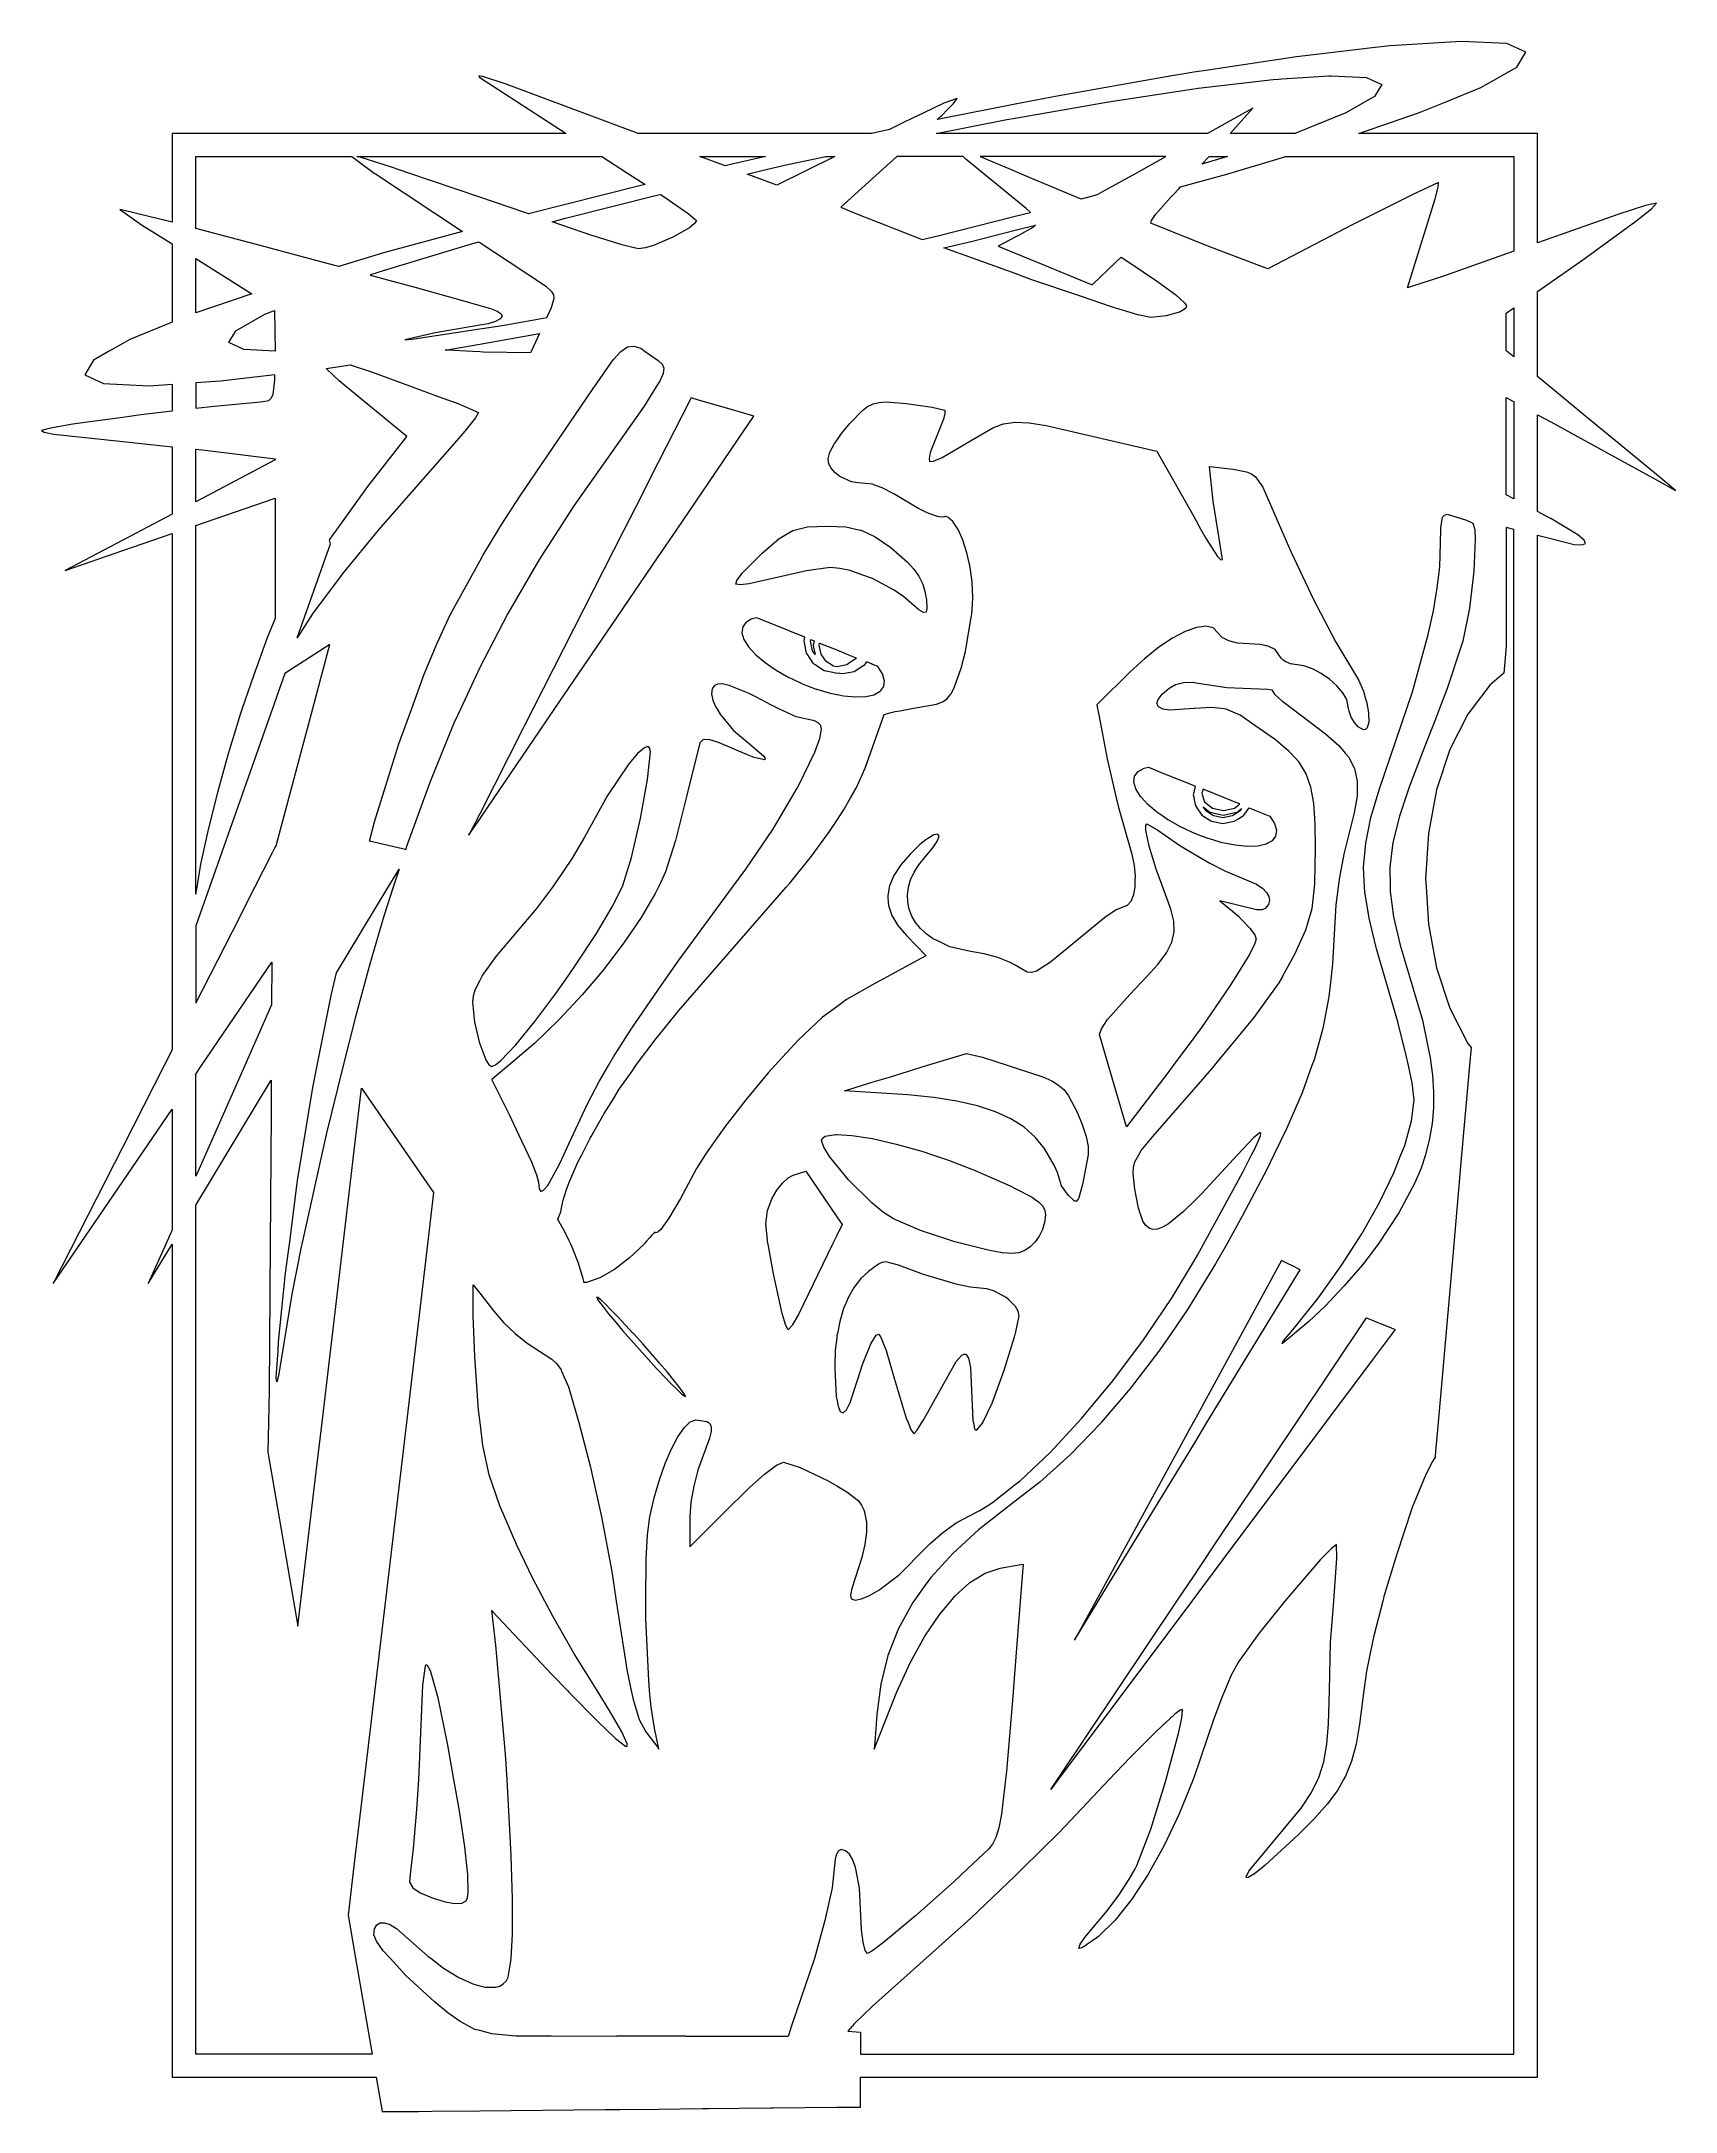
# Model space of a CAD drawing. Header units: centimetres. Extents: x -7.5 to 7.5, y -9.5 to 9.5.
import ezdxf

# ---------------------------------------------------------------- set-up
doc = ezdxf.new("R2010")
doc.units = ezdxf.units.CM
doc.header["$MEASUREMENT"] = 0
doc.layers.add('Layer 1', color=7, linetype='Continuous')

msp = doc.modelspace()

# ---------------------------------------------------------------- linework, layer by layer
at = {"layer": 'Layer 1', "color": 5, "lineweight": 0}
for points, knots in [([(0.75368, 8.81061), (0.75368, 8.81061), (0.72278, 8.78255), (0.72278, 8.78255), (0.72278, 8.78255), (0.72278, 8.78255), (0.72757, 8.78349), (0.72757, 8.78349), (0.72757, 8.78349), (0.72757, 8.78349), (0.77206, 8.79222), (0.77206, 8.79222), (0.77206, 8.79222), (0.77206, 8.79222), (1.43845, 8.92305), (1.43845, 8.92305), (1.43845, 8.92305), (1.43845, 8.92305), (1.82395, 8.99873), (1.82395, 8.99873), (1.82395, 8.99873), (1.82395, 8.99873), (2.87479, 9.18343), (2.87479, 9.18343), (2.87479, 9.18343), (2.87479, 9.18343), (2.98915, 9.20353), (2.98915, 9.20353), (2.98915, 9.20353), (2.98915, 9.20353), (3.07685, 9.21674), (3.07685, 9.21674), (3.07685, 9.21674), (3.07685, 9.21674), (3.20831, 9.23654), (3.20831, 9.23654), (3.20831, 9.23654), (3.20831, 9.23654), (4.02075, 9.35892), (4.02075, 9.35892), (4.02075, 9.35892), (4.02075, 9.35892), (4.20338, 9.38025), (4.20338, 9.38025), (4.20338, 9.38025), (4.20338, 9.38025), (4.71525, 9.44), (4.71525, 9.44), (4.71525, 9.44), (4.71525, 9.44), (4.87905, 9.45913), (4.87905, 9.45913), (4.87905, 9.45913), (4.87905, 9.45913), (5.53105, 9.50003), (5.53105, 9.50003), (5.53105, 9.50003), (5.53105, 9.50003), (5.95175, 9.48033), (5.95175, 9.48033), (5.95175, 9.48033), (5.95175, 9.48033), (6.12485, 9.40062), (6.12485, 9.40062), (6.12485, 9.40062), (6.12485, 9.40062), (6.04385, 9.26403), (6.04385, 9.26403), (6.04385, 9.26403), (6.04385, 9.26403), (5.90174, 9.18343), (5.90174, 9.18343), (5.90174, 9.18343), (5.90174, 9.18343), (5.71185, 9.07573), (5.71185, 9.07573), (5.71185, 9.07573), (5.71185, 9.07573), (5.38621, 8.94285), (5.38621, 8.94285), (5.38621, 8.94285), (5.38621, 8.94285), (5.14155, 8.84303), (5.14155, 8.84303), (5.14155, 8.84303), (5.14155, 8.84303), (4.71525, 8.69769), (4.71525, 8.69769), (4.71525, 8.69769), (4.71525, 8.69769), (4.59186, 8.65563), (4.59186, 8.65563), (4.59186, 8.65563), (4.59186, 8.65563), (4.62284, 8.65563), (4.62284, 8.65563), (4.62284, 8.65563), (4.62284, 8.65563), (4.71525, 8.65563), (4.71525, 8.65563), (4.71525, 8.65563), (4.71525, 8.65563), (5.36184, 8.65563), (5.36184, 8.65563), (5.36184, 8.65563), (5.36184, 8.65563), (6.01575, 8.65563), (6.01575, 8.65563), (6.01575, 8.65563), (6.01575, 8.65563), (6.12485, 8.65563), (6.12485, 8.65563), (6.12485, 8.65563), (6.12485, 8.65563), (6.23385, 8.65563), (6.23385, 8.65563), (6.23385, 8.65563), (6.23385, 8.65563), (6.23385, 7.65132), (6.23385, 7.65132), (6.23385, 7.65132), (6.23385, 7.65132), (6.35365, 7.69376), (6.35365, 7.69376), (6.35365, 7.69376), (6.35365, 7.69376), (6.97095, 7.91243), (6.97095, 7.91243), (6.97095, 7.91243), (6.97095, 7.91243), (7.22285, 7.99283), (7.22285, 7.99283), (7.22285, 7.99283), (7.22285, 7.99283), (7.32385, 8.01572), (7.32385, 8.01572), (7.32385, 8.01572), (7.32385, 8.01572), (7.27745, 7.96483), (7.27745, 7.96483), (7.27745, 7.96483), (7.27745, 7.96483), (7.13485, 7.85042), (7.13485, 7.85042), (7.13485, 7.85042), (7.13485, 7.85042), (6.64705, 7.49423), (6.64705, 7.49423), (6.64705, 7.49423), (6.64705, 7.49423), (6.35365, 7.28942), (6.35365, 7.28942), (6.35365, 7.28942), (6.35365, 7.28942), (6.23385, 7.20579), (6.23385, 7.20579), (6.23385, 7.20579), (6.23385, 7.20579), (6.23385, 6.65363), (6.23385, 6.65363), (6.23385, 6.65363), (6.23385, 6.65363), (6.23385, 6.42376), (6.23385, 6.42376), (6.23385, 6.42376), (6.23385, 6.42376), (6.23385, 6.42371), (6.23385, 6.42371), (6.23385, 6.42371), (6.23385, 6.42371), (6.35365, 6.32483), (6.35365, 6.32483), (6.35365, 6.32483), (6.35365, 6.32483), (6.62505, 6.10083), (6.62505, 6.10083), (6.62505, 6.10083), (6.62505, 6.10083), (7.32385, 5.52398), (7.32385, 5.52398), (7.32385, 5.52398), (7.32385, 5.52398), (7.49985, 5.37869), (7.49985, 5.37869), (7.49985, 5.37869), (7.49985, 5.37869), (7.5, 5.37857), (7.5, 5.37857), (7.5, 5.37857), (7.5, 5.37857), (7.50005, 5.37853), (7.50005, 5.37853), (7.50005, 5.37853), (7.50005, 5.37853), (7.32385, 5.47531), (7.32385, 5.47531), (7.32385, 5.47531), (7.32385, 5.47531), (7.00005, 5.65318), (7.00005, 5.65318), (7.00005, 5.65318), (7.00005, 5.65318), (6.35365, 6.00822), (6.35365, 6.00822), (6.35365, 6.00822), (6.35365, 6.00822), (6.23385, 6.07403), (6.23385, 6.07403), (6.23385, 6.07403), (6.23385, 6.07403), (6.23385, 6.074), (6.23385, 6.074), (6.23385, 6.074), (6.23385, 6.074), (6.23385, 5.19311), (6.23385, 5.19311), (6.23385, 5.19311), (6.23385, 5.19311), (6.23385, 5.18491), (6.23385, 5.18491), (6.23385, 5.18491), (6.23385, 5.18491), (6.35115, 5.12233), (6.35115, 5.12233), (6.35115, 5.12233), (6.35115, 5.12233), (6.35365, 5.12082), (6.35365, 5.12082), (6.35365, 5.12082), (6.35365, 5.12082), (6.60155, 4.97123), (6.60155, 4.97123), (6.60155, 4.97123), (6.60155, 4.97123), (6.65955, 4.92183), (6.65955, 4.92183), (6.65955, 4.92183), (6.65955, 4.92183), (6.67355, 4.89083), (6.67355, 4.89083), (6.67355, 4.89083), (6.67355, 4.89083), (6.64265, 4.87812), (6.64265, 4.87812), (6.64265, 4.87812), (6.64265, 4.87812), (6.56775, 4.88313), (6.56775, 4.88313), (6.56775, 4.88313), (6.56775, 4.88313), (6.35365, 4.93691), (6.35365, 4.93691), (6.35365, 4.93691), (6.35365, 4.93691), (6.23385, 4.967), (6.23385, 4.967), (6.23385, 4.967), (6.23385, 4.967), (6.23385, 3.37683), (6.23385, 3.37683), (6.23385, 3.37683), (6.23385, 3.37683), (6.23385, 1.73843), (6.23385, 1.73843), (6.23385, 1.73843), (6.23385, 1.73843), (6.23385, 0.10003), (6.23385, 0.10003), (6.23385, 0.10003), (6.23385, 0.10003), (6.23385, -0.71917), (6.23385, -0.71917), (6.23385, -0.71917), (6.23385, -0.71917), (6.23385, -1.53837), (6.23385, -1.53837), (6.23385, -1.53837), (6.23385, -1.53837), (6.23385, -3.17678), (6.23385, -3.17678), (6.23385, -3.17678), (6.23385, -3.17678), (6.23385, -4.81517), (6.23385, -4.81517), (6.23385, -4.81517), (6.23385, -4.81517), (6.23385, -6.45358), (6.23385, -6.45358), (6.23385, -6.45358), (6.23385, -6.45358), (6.23385, -8.97227), (6.23385, -8.97227), (6.23385, -8.97227), (6.23385, -8.97227), (6.23385, -9.18337), (6.23385, -9.18337), (6.23385, -9.18337), (6.23385, -9.18337), (4.71525, -9.18337), (4.71525, -9.18337), (4.71525, -9.18337), (4.71525, -9.18337), (3.07685, -9.18337), (3.07685, -9.18337), (3.07685, -9.18337), (3.07685, -9.18337), (1.43845, -9.18337), (1.43845, -9.18337), (1.43845, -9.18337), (1.43845, -9.18337), (0.01755, -9.18337), (0.01755, -9.18337), (0.01755, -9.18337), (0.01755, -9.18337), (0.01755, -9.45785), (0.01755, -9.45785), (0.01755, -9.45785), (0.01755, -9.45785), (-0.19995, -9.46005), (-0.19995, -9.46005), (-0.19995, -9.46005), (-0.19995, -9.46005), (-0.78231, -9.46593), (-0.78231, -9.46593), (-0.78231, -9.46593), (-0.78231, -9.46593), (-0.81027, -9.46621), (-0.81027, -9.46621), (-0.81027, -9.46621), (-0.81027, -9.46621), (-1.37618, -9.47193), (-1.37618, -9.47193), (-1.37618, -9.47193), (-1.37618, -9.47193), (-1.43069, -9.47248), (-1.43069, -9.47248), (-1.43069, -9.47248), (-1.43069, -9.47248), (-1.83835, -9.4766), (-1.83835, -9.4766), (-1.83835, -9.4766), (-1.83835, -9.4766), (-2.18674, -9.48011), (-2.18674, -9.48011), (-2.18674, -9.48011), (-2.18674, -9.48011), (-2.32524, -9.48151), (-2.32524, -9.48151), (-2.32524, -9.48151), (-2.32524, -9.48151), (-3.47675, -9.49314), (-3.47675, -9.49314), (-3.47675, -9.49314), (-3.47675, -9.49314), (-3.91565, -9.49757), (-3.91565, -9.49757), (-3.91565, -9.49757), (-3.91565, -9.49757), (-4.03825, -9.49823), (-4.03825, -9.49823), (-4.03825, -9.49823), (-4.03825, -9.49823), (-4.37172, -9.50003), (-4.37172, -9.50003), (-4.37172, -9.50003), (-4.37172, -9.50003), (-4.4267, -9.18337), (-4.4267, -9.18337), (-4.4267, -9.18337), (-4.4267, -9.18337), (-5.11515, -9.18337), (-5.11515, -9.18337), (-5.11515, -9.18337), (-5.11515, -9.18337), (-6.30105, -9.18337), (-6.30105, -9.18337), (-6.30105, -9.18337), (-6.30105, -9.18337), (-6.30105, -9.07787), (-6.30105, -9.07787), (-6.30105, -9.07787), (-6.30105, -9.07787), (-6.30105, -6.45358), (-6.30105, -6.45358), (-6.30105, -6.45358), (-6.30105, -6.45358), (-6.30105, -3.17678), (-6.30105, -3.17678), (-6.30105, -3.17678), (-6.30105, -3.17678), (-6.30105, -1.54002), (-6.30105, -1.54002), (-6.30105, -1.54002), (-6.30105, -1.54002), (-6.51884, -1.89973), (-6.51884, -1.89973), (-6.51884, -1.89973), (-6.51884, -1.89973), (-6.519, -1.89999), (-6.519, -1.89999), (-6.519, -1.89999), (-6.519, -1.89999), (-6.51905, -1.90007), (-6.51905, -1.90007), (-6.51905, -1.90007), (-6.51905, -1.90007), (-6.35883, -1.53837), (-6.35883, -1.53837), (-6.35883, -1.53837), (-6.35883, -1.53837), (-6.30105, -1.40793), (-6.30105, -1.40793), (-6.30105, -1.40793), (-6.30105, -1.40793), (-6.30105, -1.40788), (-6.30105, -1.40788), (-6.30105, -1.40788), (-6.30105, -1.40788), (-6.30105, -0.29839), (-6.30105, -0.29839), (-6.30105, -0.29839), (-6.30105, -0.29839), (-6.75355, -0.96337), (-6.75355, -0.96337), (-6.75355, -0.96337), (-6.75355, -0.96337), (-7.39095, -1.90007), (-7.39095, -1.90007), (-7.39095, -1.90007), (-7.39095, -1.90007), (-6.75355, -0.64653), (-6.75355, -0.64653), (-6.75355, -0.64653), (-6.75355, -0.64653), (-6.37395, 0.10003), (-6.37395, 0.10003), (-6.37395, 0.10003), (-6.37395, 0.10003), (-6.30105, 0.24339), (-6.30105, 0.24339), (-6.30105, 0.24339), (-6.30105, 0.24339), (-6.30105, 1.73843), (-6.30105, 1.73843), (-6.30105, 1.73843), (-6.30105, 1.73843), (-6.30105, 3.37683), (-6.30105, 3.37683), (-6.30105, 3.37683), (-6.30105, 3.37683), (-6.30105, 4.98286), (-6.30105, 4.98286), (-6.30105, 4.98286), (-6.30105, 4.98286), (-6.75355, 4.82673), (-6.75355, 4.82673), (-6.75355, 4.82673), (-6.75355, 4.82673), (-7.28169, 4.64452), (-7.28169, 4.64452), (-7.28169, 4.64452), (-7.28169, 4.64452), (-7.28188, 4.64445), (-7.28188, 4.64445), (-7.28188, 4.64445), (-7.28188, 4.64445), (-7.28195, 4.64443), (-7.28195, 4.64443), (-7.28195, 4.64443), (-7.28195, 4.64443), (-6.75355, 4.92263), (-6.75355, 4.92263), (-6.75355, 4.92263), (-6.75355, 4.92263), (-6.6304, 4.98748), (-6.6304, 4.98748), (-6.6304, 4.98748), (-6.6304, 4.98748), (-6.5777, 5.01523), (-6.5777, 5.01523), (-6.5777, 5.01523), (-6.5777, 5.01523), (-6.30105, 5.16089), (-6.30105, 5.16089), (-6.30105, 5.16089), (-6.30105, 5.16089), (-6.30105, 5.16091), (-6.30105, 5.16091), (-6.30105, 5.16091), (-6.30105, 5.16091), (-6.30105, 5.78031), (-6.30105, 5.78031), (-6.30105, 5.78031), (-6.30105, 5.78031), (-6.75355, 5.82806), (-6.75355, 5.82806), (-6.75355, 5.82806), (-6.75355, 5.82806), (-7.38445, 5.89463), (-7.38445, 5.89463), (-7.38445, 5.89463), (-7.38445, 5.89463), (-7.47535, 5.91343), (-7.47535, 5.91343), (-7.47535, 5.91343), (-7.47535, 5.91343), (-7.50005, 5.92973), (-7.50005, 5.92973), (-7.50005, 5.92973), (-7.50005, 5.92973), (-7.41635, 5.95163), (-7.41635, 5.95163), (-7.41635, 5.95163), (-7.41635, 5.95163), (-7.21235, 5.98572), (-7.21235, 5.98572), (-7.21235, 5.98572), (-7.21235, 5.98572), (-7.10225, 6.00095), (-7.10225, 6.00095), (-7.10225, 6.00095), (-7.10225, 6.00095), (-6.75355, 6.04916), (-6.75355, 6.04916), (-6.75355, 6.04916), (-6.75355, 6.04916), (-6.58675, 6.07223), (-6.58675, 6.07223), (-6.58675, 6.07223), (-6.58675, 6.07223), (-6.30105, 6.10643), (-6.30105, 6.10643), (-6.30105, 6.10643), (-6.30105, 6.10643), (-6.30105, 6.11823), (-6.30105, 6.11823), (-6.30105, 6.11823), (-6.30105, 6.11823), (-6.30105, 6.33963), (-6.30105, 6.33963), (-6.30105, 6.33963), (-6.30105, 6.33963), (-6.30105, 6.35267), (-6.30105, 6.35267), (-6.30105, 6.35267), (-6.30105, 6.35267), (-6.50845, 6.33963), (-6.50845, 6.33963), (-6.50845, 6.33963), (-6.50845, 6.33963), (-6.75355, 6.3511), (-6.75355, 6.3511), (-6.75355, 6.3511), (-6.75355, 6.3511), (-6.92915, 6.35933), (-6.92915, 6.35933), (-6.92915, 6.35933), (-6.92915, 6.35933), (-7.10225, 6.43913), (-7.10225, 6.43913), (-7.10225, 6.43913), (-7.10225, 6.43913), (-7.02135, 6.57573), (-7.02135, 6.57573), (-7.02135, 6.57573), (-7.02135, 6.57573), (-6.88396, 6.65363), (-6.88396, 6.65363), (-6.88396, 6.65363), (-6.88396, 6.65363), (-6.75355, 6.72757), (-6.75355, 6.72757), (-6.75355, 6.72757), (-6.75355, 6.72757), (-6.68925, 6.76403), (-6.68925, 6.76403), (-6.68925, 6.76403), (-6.68925, 6.76403), (-6.30105, 6.92242), (-6.30105, 6.92242), (-6.30105, 6.92242), (-6.30105, 6.92242), (-6.30105, 6.93467), (-6.30105, 6.93467), (-6.30105, 6.93467), (-6.30105, 6.93467), (-6.30105, 6.97263), (-6.30105, 6.97263), (-6.30105, 6.97263), (-6.30105, 6.97263), (-6.30105, 7.64235), (-6.30105, 7.64235), (-6.30105, 7.64235), (-6.30105, 7.64235), (-6.58235, 7.81783), (-6.58235, 7.81783), (-6.58235, 7.81783), (-6.58235, 7.81783), (-6.75355, 7.93922), (-6.75355, 7.93922), (-6.75355, 7.93922), (-6.75355, 7.93922), (-6.78105, 7.95872), (-6.78105, 7.95872), (-6.78105, 7.95872), (-6.78105, 7.95872), (-6.75355, 7.95192), (-6.75355, 7.95192), (-6.75355, 7.95192), (-6.75355, 7.95192), (-6.30105, 7.83991), (-6.30105, 7.83991), (-6.30105, 7.83991), (-6.30105, 7.83991), (-6.30105, 8.65563), (-6.30105, 8.65563), (-6.30105, 8.65563), (-6.30105, 8.65563), (-6.08295, 8.65563), (-6.08295, 8.65563), (-6.08295, 8.65563), (-6.08295, 8.65563), (-5.11515, 8.65563), (-5.11515, 8.65563), (-5.11515, 8.65563), (-5.11515, 8.65563), (-3.47675, 8.65563), (-3.47675, 8.65563), (-3.47675, 8.65563), (-3.47675, 8.65563), (-2.68212, 8.65563), (-2.68212, 8.65563), (-2.68212, 8.65563), (-2.68212, 8.65563), (-3.47675, 9.17018), (-3.47675, 9.17018), (-3.47675, 9.17018), (-3.47675, 9.17018), (-3.48145, 9.17323), (-3.48145, 9.17323), (-3.48145, 9.17323), (-3.48145, 9.17323), (-3.48385, 9.18343), (-3.48385, 9.18343), (-3.48385, 9.18343), (-3.48385, 9.18343), (-3.47675, 9.18227), (-3.47675, 9.18227), (-3.47675, 9.18227), (-3.47675, 9.18227), (-3.44955, 9.17783), (-3.44955, 9.17783), (-3.44955, 9.17783), (-3.44955, 9.17783), (-3.23545, 9.10762), (-3.23545, 9.10762), (-3.23545, 9.10762), (-3.23545, 9.10762), (-2.02288, 8.65563), (-2.02288, 8.65563), (-2.02288, 8.65563), (-2.02288, 8.65563), (-1.83835, 8.65563), (-1.83835, 8.65563), (-1.83835, 8.65563), (-1.83835, 8.65563), (-1.01621, 8.65563), (-1.01621, 8.65563), (-1.01621, 8.65563), (-1.01621, 8.65563), (-0.46844, 8.65563), (-0.46844, 8.65563), (-0.46844, 8.65563), (-0.46844, 8.65563), (-0.19995, 8.65563), (-0.19995, 8.65563), (-0.19995, 8.65563), (-0.19995, 8.65563), (-0.1281, 8.65563), (-0.1281, 8.65563), (-0.1281, 8.65563), (-0.1281, 8.65563), (0.00109, 8.65563), (0.00109, 8.65563), (0.00109, 8.65563), (0.00109, 8.65563), (0.07626, 8.65563), (0.07626, 8.65563), (0.07626, 8.65563), (0.07626, 8.65563), (0.11886, 8.65563), (0.11886, 8.65563), (0.11886, 8.65563), (0.11886, 8.65563), (0.27123, 8.68836), (0.27123, 8.68836), (0.27123, 8.68836), (0.27123, 8.68836), (0.28411, 8.69113), (0.28411, 8.69113), (0.28411, 8.69113), (0.28411, 8.69113), (0.30196, 8.69993), (0.30196, 8.69993), (0.30196, 8.69993), (0.30196, 8.69993), (0.4005, 8.74853), (0.4005, 8.74853), (0.4005, 8.74853), (0.4005, 8.74853), (0.50125, 8.79823), (0.50125, 8.79823), (0.50125, 8.79823), (0.50125, 8.79823), (0.5946, 8.84281), (0.5946, 8.84281), (0.5946, 8.84281), (0.5946, 8.84281), (0.78265, 8.93262), (0.78265, 8.93262), (0.78265, 8.93262), (0.78265, 8.93262), (0.90595, 8.97633), (0.90595, 8.97633), (0.90595, 8.97633), (0.90595, 8.97633), (0.87155, 8.92903), (0.87155, 8.92903), (0.87155, 8.92903), (0.87155, 8.92903), (0.81982, 8.87674), (0.81982, 8.87674), (0.81982, 8.87674), (0.81982, 8.87674), (0.76085, 8.81712), (0.76085, 8.81712), (0.76085, 8.81712), (0.76085, 8.81712), (0.75368, 8.81061), (0.75368, 8.81061)], [0, 0, 0, 0, 0.00537634, 0.00537634, 0.00537634, 0.00537634, 0.01075269, 0.01075269, 0.01075269, 0.01075269, 0.01612903, 0.01612903, 0.01612903, 0.01612903, 0.02150538, 0.02150538, 0.02150538, 0.02150538, 0.02688172, 0.02688172, 0.02688172, 0.02688172, 0.03225806, 0.03225806, 0.03225806, 0.03225806, 0.03763441, 0.03763441, 0.03763441, 0.03763441, 0.04301075, 0.04301075, 0.04301075, 0.04301075, 0.0483871, 0.0483871, 0.0483871, 0.0483871, 0.05376344, 0.05376344, 0.05376344, 0.05376344, 0.05913978, 0.05913978, 0.05913978, 0.05913978, 0.06451613, 0.06451613, 0.06451613, 0.06451613, 0.06989247, 0.06989247, 0.06989247, 0.06989247, 0.07526882, 0.07526882, 0.07526882, 0.07526882, 0.08064516, 0.08064516, 0.08064516, 0.08064516, 0.08602151, 0.08602151, 0.08602151, 0.08602151, 0.09139785, 0.09139785, 0.09139785, 0.09139785, 0.09677419, 0.09677419, 0.09677419, 0.09677419, 0.10215054, 0.10215054, 0.10215054, 0.10215054, 0.10752688, 0.10752688, 0.10752688, 0.10752688, 0.11290323, 0.11290323, 0.11290323, 0.11290323, 0.11827957, 0.11827957, 0.11827957, 0.11827957, 0.12365591, 0.12365591, 0.12365591, 0.12365591, 0.12903226, 0.12903226, 0.12903226, 0.12903226, 0.1344086, 0.1344086, 0.1344086, 0.1344086, 0.13978495, 0.13978495, 0.13978495, 0.13978495, 0.14516129, 0.14516129, 0.14516129, 0.14516129, 0.15053763, 0.15053763, 0.15053763, 0.15053763, 0.15591398, 0.15591398, 0.15591398, 0.15591398, 0.16129032, 0.16129032, 0.16129032, 0.16129032, 0.16666667, 0.16666667, 0.16666667, 0.16666667, 0.17204301, 0.17204301, 0.17204301, 0.17204301, 0.17741935, 0.17741935, 0.17741935, 0.17741935, 0.1827957, 0.1827957, 0.1827957, 0.1827957, 0.18817204, 0.18817204, 0.18817204, 0.18817204, 0.19354839, 0.19354839, 0.19354839, 0.19354839, 0.19892473, 0.19892473, 0.19892473, 0.19892473, 0.20430108, 0.20430108, 0.20430108, 0.20430108, 0.20967742, 0.20967742, 0.20967742, 0.20967742, 0.21505376, 0.21505376, 0.21505376, 0.21505376, 0.22043011, 0.22043011, 0.22043011, 0.22043011, 0.22580645, 0.22580645, 0.22580645, 0.22580645, 0.2311828, 0.2311828, 0.2311828, 0.2311828, 0.23655914, 0.23655914, 0.23655914, 0.23655914, 0.24193548, 0.24193548, 0.24193548, 0.24193548, 0.24731183, 0.24731183, 0.24731183, 0.24731183, 0.25268817, 0.25268817, 0.25268817, 0.25268817, 0.25806452, 0.25806452, 0.25806452, 0.25806452, 0.26344086, 0.26344086, 0.26344086, 0.26344086, 0.2688172, 0.2688172, 0.2688172, 0.2688172, 0.27419355, 0.27419355, 0.27419355, 0.27419355, 0.27956989, 0.27956989, 0.27956989, 0.27956989, 0.28494624, 0.28494624, 0.28494624, 0.28494624, 0.29032258, 0.29032258, 0.29032258, 0.29032258, 0.29569892, 0.29569892, 0.29569892, 0.29569892, 0.30107527, 0.30107527, 0.30107527, 0.30107527, 0.30645161, 0.30645161, 0.30645161, 0.30645161, 0.31182796, 0.31182796, 0.31182796, 0.31182796, 0.3172043, 0.3172043, 0.3172043, 0.3172043, 0.32258065, 0.32258065, 0.32258065, 0.32258065, 0.32795699, 0.32795699, 0.32795699, 0.32795699, 0.33333333, 0.33333333, 0.33333333, 0.33333333, 0.33870968, 0.33870968, 0.33870968, 0.33870968, 0.34408602, 0.34408602, 0.34408602, 0.34408602, 0.34946237, 0.34946237, 0.34946237, 0.34946237, 0.35483871, 0.35483871, 0.35483871, 0.35483871, 0.36021505, 0.36021505, 0.36021505, 0.36021505, 0.3655914, 0.3655914, 0.3655914, 0.3655914, 0.37096774, 0.37096774, 0.37096774, 0.37096774, 0.37634409, 0.37634409, 0.37634409, 0.37634409, 0.38172043, 0.38172043, 0.38172043, 0.38172043, 0.38709677, 0.38709677, 0.38709677, 0.38709677, 0.39247312, 0.39247312, 0.39247312, 0.39247312, 0.39784946, 0.39784946, 0.39784946, 0.39784946, 0.40322581, 0.40322581, 0.40322581, 0.40322581, 0.40860215, 0.40860215, 0.40860215, 0.40860215, 0.41397849, 0.41397849, 0.41397849, 0.41397849, 0.41935484, 0.41935484, 0.41935484, 0.41935484, 0.42473118, 0.42473118, 0.42473118, 0.42473118, 0.43010753, 0.43010753, 0.43010753, 0.43010753, 0.43548387, 0.43548387, 0.43548387, 0.43548387, 0.44086022, 0.44086022, 0.44086022, 0.44086022, 0.44623656, 0.44623656, 0.44623656, 0.44623656, 0.4516129, 0.4516129, 0.4516129, 0.4516129, 0.45698925, 0.45698925, 0.45698925, 0.45698925, 0.46236559, 0.46236559, 0.46236559, 0.46236559, 0.46774194, 0.46774194, 0.46774194, 0.46774194, 0.47311828, 0.47311828, 0.47311828, 0.47311828, 0.47849462, 0.47849462, 0.47849462, 0.47849462, 0.48387097, 0.48387097, 0.48387097, 0.48387097, 0.48924731, 0.48924731, 0.48924731, 0.48924731, 0.49462366, 0.49462366, 0.49462366, 0.49462366, 0.5, 0.5, 0.5, 0.5, 0.50537634, 0.50537634, 0.50537634, 0.50537634, 0.51075269, 0.51075269, 0.51075269, 0.51075269, 0.51612903, 0.51612903, 0.51612903, 0.51612903, 0.52150538, 0.52150538, 0.52150538, 0.52150538, 0.52688172, 0.52688172, 0.52688172, 0.52688172, 0.53225806, 0.53225806, 0.53225806, 0.53225806, 0.53763441, 0.53763441, 0.53763441, 0.53763441, 0.54301075, 0.54301075, 0.54301075, 0.54301075, 0.5483871, 0.5483871, 0.5483871, 0.5483871, 0.55376344, 0.55376344, 0.55376344, 0.55376344, 0.55913978, 0.55913978, 0.55913978, 0.55913978, 0.56451613, 0.56451613, 0.56451613, 0.56451613, 0.56989247, 0.56989247, 0.56989247, 0.56989247, 0.57526882, 0.57526882, 0.57526882, 0.57526882, 0.58064516, 0.58064516, 0.58064516, 0.58064516, 0.58602151, 0.58602151, 0.58602151, 0.58602151, 0.59139785, 0.59139785, 0.59139785, 0.59139785, 0.59677419, 0.59677419, 0.59677419, 0.59677419, 0.60215054, 0.60215054, 0.60215054, 0.60215054, 0.60752688, 0.60752688, 0.60752688, 0.60752688, 0.61290323, 0.61290323, 0.61290323, 0.61290323, 0.61827957, 0.61827957, 0.61827957, 0.61827957, 0.62365591, 0.62365591, 0.62365591, 0.62365591, 0.62903226, 0.62903226, 0.62903226, 0.62903226, 0.6344086, 0.6344086, 0.6344086, 0.6344086, 0.63978495, 0.63978495, 0.63978495, 0.63978495, 0.64516129, 0.64516129, 0.64516129, 0.64516129, 0.65053763, 0.65053763, 0.65053763, 0.65053763, 0.65591398, 0.65591398, 0.65591398, 0.65591398, 0.66129032, 0.66129032, 0.66129032, 0.66129032, 0.66666667, 0.66666667, 0.66666667, 0.66666667, 0.67204301, 0.67204301, 0.67204301, 0.67204301, 0.67741935, 0.67741935, 0.67741935, 0.67741935, 0.6827957, 0.6827957, 0.6827957, 0.6827957, 0.68817204, 0.68817204, 0.68817204, 0.68817204, 0.69354839, 0.69354839, 0.69354839, 0.69354839, 0.69892473, 0.69892473, 0.69892473, 0.69892473, 0.70430108, 0.70430108, 0.70430108, 0.70430108, 0.70967742, 0.70967742, 0.70967742, 0.70967742, 0.71505376, 0.71505376, 0.71505376, 0.71505376, 0.72043011, 0.72043011, 0.72043011, 0.72043011, 0.72580645, 0.72580645, 0.72580645, 0.72580645, 0.7311828, 0.7311828, 0.7311828, 0.7311828, 0.73655914, 0.73655914, 0.73655914, 0.73655914, 0.74193548, 0.74193548, 0.74193548, 0.74193548, 0.74731183, 0.74731183, 0.74731183, 0.74731183, 0.75268817, 0.75268817, 0.75268817, 0.75268817, 0.75806452, 0.75806452, 0.75806452, 0.75806452, 0.76344086, 0.76344086, 0.76344086, 0.76344086, 0.7688172, 0.7688172, 0.7688172, 0.7688172, 0.77419355, 0.77419355, 0.77419355, 0.77419355, 0.77956989, 0.77956989, 0.77956989, 0.77956989, 0.78494624, 0.78494624, 0.78494624, 0.78494624, 0.79032258, 0.79032258, 0.79032258, 0.79032258, 0.79569892, 0.79569892, 0.79569892, 0.79569892, 0.80107527, 0.80107527, 0.80107527, 0.80107527, 0.80645161, 0.80645161, 0.80645161, 0.80645161, 0.81182796, 0.81182796, 0.81182796, 0.81182796, 0.8172043, 0.8172043, 0.8172043, 0.8172043, 0.82258065, 0.82258065, 0.82258065, 0.82258065, 0.82795699, 0.82795699, 0.82795699, 0.82795699, 0.83333333, 0.83333333, 0.83333333, 0.83333333, 0.83870968, 0.83870968, 0.83870968, 0.83870968, 0.84408602, 0.84408602, 0.84408602, 0.84408602, 0.84946237, 0.84946237, 0.84946237, 0.84946237, 0.85483871, 0.85483871, 0.85483871, 0.85483871, 0.86021505, 0.86021505, 0.86021505, 0.86021505, 0.8655914, 0.8655914, 0.8655914, 0.8655914, 0.87096774, 0.87096774, 0.87096774, 0.87096774, 0.87634409, 0.87634409, 0.87634409, 0.87634409, 0.88172043, 0.88172043, 0.88172043, 0.88172043, 0.88709677, 0.88709677, 0.88709677, 0.88709677, 0.89247312, 0.89247312, 0.89247312, 0.89247312, 0.89784946, 0.89784946, 0.89784946, 0.89784946, 0.90322581, 0.90322581, 0.90322581, 0.90322581, 0.90860215, 0.90860215, 0.90860215, 0.90860215, 0.91397849, 0.91397849, 0.91397849, 0.91397849, 0.91935484, 0.91935484, 0.91935484, 0.91935484, 0.92473118, 0.92473118, 0.92473118, 0.92473118, 0.93010753, 0.93010753, 0.93010753, 0.93010753, 0.93548387, 0.93548387, 0.93548387, 0.93548387, 0.94086022, 0.94086022, 0.94086022, 0.94086022, 0.94623656, 0.94623656, 0.94623656, 0.94623656, 0.9516129, 0.9516129, 0.9516129, 0.9516129, 0.95698925, 0.95698925, 0.95698925, 0.95698925, 0.96236559, 0.96236559, 0.96236559, 0.96236559, 0.96774194, 0.96774194, 0.96774194, 0.96774194, 0.97311828, 0.97311828, 0.97311828, 0.97311828, 0.97849462, 0.97849462, 0.97849462, 0.97849462, 0.98387097, 0.98387097, 0.98387097, 0.98387097, 0.98924731, 0.98924731, 0.98924731, 0.98924731, 1, 1, 1, 1]), ([(0.7128, 8.65563), (0.7128, 8.65563), (1.43845, 8.65563), (1.43845, 8.65563), (1.43845, 8.65563), (1.43845, 8.65563), (3.07685, 8.65563), (3.07685, 8.65563), (3.07685, 8.65563), (3.07685, 8.65563), (3.20221, 8.65563), (3.20221, 8.65563), (3.20221, 8.65563), (3.20221, 8.65563), (3.61955, 8.88733), (3.61955, 8.88733), (3.61955, 8.88733), (3.61955, 8.88733), (3.41297, 8.65563), (3.41297, 8.65563), (3.41297, 8.65563), (3.41297, 8.65563), (3.41638, 8.65563), (3.41638, 8.65563), (3.41638, 8.65563), (3.41638, 8.65563), (4.00753, 8.65563), (4.00753, 8.65563), (4.00753, 8.65563), (4.00753, 8.65563), (4.01545, 8.65833), (4.01545, 8.65833), (4.01545, 8.65833), (4.01545, 8.65833), (4.47175, 8.84453), (4.47175, 8.84453), (4.47175, 8.84453), (4.47175, 8.84453), (4.71525, 8.98259), (4.71525, 8.98259), (4.71525, 8.98259), (4.71525, 8.98259), (4.73735, 8.99512), (4.73735, 8.99512), (4.73735, 8.99512), (4.73735, 8.99512), (4.80215, 9.10443), (4.80215, 9.10443), (4.80215, 9.10443), (4.80215, 9.10443), (4.71525, 9.14446), (4.71525, 9.14446), (4.71525, 9.14446), (4.71525, 9.14446), (4.66365, 9.16823), (4.66365, 9.16823), (4.66365, 9.16823), (4.66365, 9.16823), (4.33983, 9.18343), (4.33983, 9.18343), (4.33983, 9.18343), (4.33983, 9.18343), (4.32705, 9.18402), (4.32705, 9.18402), (4.32705, 9.18402), (4.32705, 9.18402), (4.31751, 9.18343), (4.31751, 9.18343), (4.31751, 9.18343), (4.31751, 9.18343), (3.88596, 9.15629), (3.88596, 9.15629), (3.88596, 9.15629), (3.88596, 9.15629), (3.85777, 9.15452), (3.85777, 9.15452), (3.85777, 9.15452), (3.85777, 9.15452), (3.80545, 9.15123), (3.80545, 9.15123), (3.80545, 9.15123), (3.80545, 9.15123), (3.11885, 9.07113), (3.11885, 9.07113), (3.11885, 9.07113), (3.11885, 9.07113), (3.07685, 9.0648), (3.07685, 9.0648), (3.07685, 9.0648), (3.07685, 9.0648), (2.29355, 8.94683), (2.29355, 8.94683), (2.29355, 8.94683), (2.29355, 8.94683), (1.43845, 8.79646), (1.43845, 8.79646), (1.43845, 8.79646), (1.43845, 8.79646), (1.36145, 8.78293), (1.36145, 8.78293), (1.36145, 8.78293), (1.36145, 8.78293), (0.7128, 8.65563), (0.7128, 8.65563)], [0, 0, 0, 0, 0.03703704, 0.03703704, 0.03703704, 0.03703704, 0.07407407, 0.07407407, 0.07407407, 0.07407407, 0.11111111, 0.11111111, 0.11111111, 0.11111111, 0.14814815, 0.14814815, 0.14814815, 0.14814815, 0.18518519, 0.18518519, 0.18518519, 0.18518519, 0.22222222, 0.22222222, 0.22222222, 0.22222222, 0.25925926, 0.25925926, 0.25925926, 0.25925926, 0.2962963, 0.2962963, 0.2962963, 0.2962963, 0.33333333, 0.33333333, 0.33333333, 0.33333333, 0.37037037, 0.37037037, 0.37037037, 0.37037037, 0.40740741, 0.40740741, 0.40740741, 0.40740741, 0.44444444, 0.44444444, 0.44444444, 0.44444444, 0.48148148, 0.48148148, 0.48148148, 0.48148148, 0.51851852, 0.51851852, 0.51851852, 0.51851852, 0.55555556, 0.55555556, 0.55555556, 0.55555556, 0.59259259, 0.59259259, 0.59259259, 0.59259259, 0.62962963, 0.62962963, 0.62962963, 0.62962963, 0.66666667, 0.66666667, 0.66666667, 0.66666667, 0.7037037, 0.7037037, 0.7037037, 0.7037037, 0.74074074, 0.74074074, 0.74074074, 0.74074074, 0.77777778, 0.77777778, 0.77777778, 0.77777778, 0.81481481, 0.81481481, 0.81481481, 0.81481481, 0.85185185, 0.85185185, 0.85185185, 0.85185185, 0.88888889, 0.88888889, 0.88888889, 0.88888889, 0.92592593, 0.92592593, 0.92592593, 0.92592593, 1, 1, 1, 1]), ([(-4.793, 7.43948), (-4.793, 7.43948), (-4.77198, 7.43381), (-4.77198, 7.43381), (-4.77198, 7.43381), (-4.77198, 7.43381), (-4.77122, 7.43403), (-4.77122, 7.43403), (-4.77122, 7.43403), (-4.77122, 7.43403), (-4.35945, 7.55823), (-4.35945, 7.55823), (-4.35945, 7.55823), (-4.35945, 7.55823), (-3.63596, 7.75639), (-3.63596, 7.75639), (-3.63596, 7.75639), (-3.63596, 7.75639), (-4.43345, 8.28392), (-4.43345, 8.28392), (-4.43345, 8.28392), (-4.43345, 8.28392), (-4.44436, 8.29202), (-4.44436, 8.29202), (-4.44436, 8.29202), (-4.44436, 8.29202), (-4.64954, 8.44443), (-4.64954, 8.44443), (-4.64954, 8.44443), (-4.64954, 8.44443), (-5.11515, 8.44443), (-5.11515, 8.44443), (-5.11515, 8.44443), (-5.11515, 8.44443), (-6.08295, 8.44443), (-6.08295, 8.44443), (-6.08295, 8.44443), (-6.08295, 8.44443), (-6.08295, 7.78592), (-6.08295, 7.78592), (-6.08295, 7.78592), (-6.08295, 7.78592), (-6.08295, 7.7843), (-6.08295, 7.7843), (-6.08295, 7.7843), (-6.08295, 7.7843), (-6.08295, 7.78245), (-6.08295, 7.78245), (-6.08295, 7.78245), (-6.08295, 7.78245), (-5.48006, 7.62331), (-5.48006, 7.62331), (-5.48006, 7.62331), (-5.48006, 7.62331), (-5.11515, 7.52587), (-5.11515, 7.52587), (-5.11515, 7.52587), (-5.11515, 7.52587), (-4.92159, 7.47419), (-4.92159, 7.47419), (-4.92159, 7.47419), (-4.92159, 7.47419), (-4.793, 7.43948), (-4.793, 7.43948)], [0, 0, 0, 0, 0.05882353, 0.05882353, 0.05882353, 0.05882353, 0.11764706, 0.11764706, 0.11764706, 0.11764706, 0.17647059, 0.17647059, 0.17647059, 0.17647059, 0.23529412, 0.23529412, 0.23529412, 0.23529412, 0.29411765, 0.29411765, 0.29411765, 0.29411765, 0.35294118, 0.35294118, 0.35294118, 0.35294118, 0.41176471, 0.41176471, 0.41176471, 0.41176471, 0.47058824, 0.47058824, 0.47058824, 0.47058824, 0.52941176, 0.52941176, 0.52941176, 0.52941176, 0.58823529, 0.58823529, 0.58823529, 0.58823529, 0.64705882, 0.64705882, 0.64705882, 0.64705882, 0.70588235, 0.70588235, 0.70588235, 0.70588235, 0.76470588, 0.76470588, 0.76470588, 0.76470588, 0.82352941, 0.82352941, 0.82352941, 0.82352941, 0.88235294, 0.88235294, 0.88235294, 0.88235294, 1, 1, 1, 1]), ([(-3.47675, 8.07005), (-3.47675, 8.07005), (-3.06388, 7.9293), (-3.06388, 7.9293), (-3.06388, 7.9293), (-3.06388, 7.9293), (-3.03011, 7.91778), (-3.03011, 7.91778), (-3.03011, 7.91778), (-3.03011, 7.91778), (-2.01065, 8.17473), (-2.01065, 8.17473), (-2.01065, 8.17473), (-2.01065, 8.17473), (-1.95831, 8.18692), (-1.95831, 8.18692), (-1.95831, 8.18692), (-1.95831, 8.18692), (-2.12062, 8.29202), (-2.12062, 8.29202), (-2.12062, 8.29202), (-2.12062, 8.29202), (-2.35597, 8.44443), (-2.35597, 8.44443), (-2.35597, 8.44443), (-2.35597, 8.44443), (-3.47675, 8.44443), (-3.47675, 8.44443), (-3.47675, 8.44443), (-3.47675, 8.44443), (-4.59384, 8.44443), (-4.59384, 8.44443), (-4.59384, 8.44443), (-4.59384, 8.44443), (-4.60339, 8.44443), (-4.60339, 8.44443), (-4.60339, 8.44443), (-4.60339, 8.44443), (-4.56445, 8.43502), (-4.56445, 8.43502), (-4.56445, 8.43502), (-4.56445, 8.43502), (-4.28745, 8.34642), (-4.28745, 8.34642), (-4.28745, 8.34642), (-4.28745, 8.34642), (-4.12788, 8.29202), (-4.12788, 8.29202), (-4.12788, 8.29202), (-4.12788, 8.29202), (-3.47675, 8.07005), (-3.47675, 8.07005)], [0, 0, 0, 0, 0.07142857, 0.07142857, 0.07142857, 0.07142857, 0.14285714, 0.14285714, 0.14285714, 0.14285714, 0.21428571, 0.21428571, 0.21428571, 0.21428571, 0.28571429, 0.28571429, 0.28571429, 0.28571429, 0.35714286, 0.35714286, 0.35714286, 0.35714286, 0.42857143, 0.42857143, 0.42857143, 0.42857143, 0.5, 0.5, 0.5, 0.5, 0.57142857, 0.57142857, 0.57142857, 0.57142857, 0.64285714, 0.64285714, 0.64285714, 0.64285714, 0.71428571, 0.71428571, 0.71428571, 0.71428571, 0.78571429, 0.78571429, 0.78571429, 0.78571429, 0.85714286, 0.85714286, 0.85714286, 0.85714286, 1, 1, 1, 1]), ([(-1.22433, 8.35796), (-1.22433, 8.35796), (-1.1866, 8.36675), (-1.1866, 8.36675), (-1.1866, 8.36675), (-1.1866, 8.36675), (-0.85326, 8.44443), (-0.85326, 8.44443), (-0.85326, 8.44443), (-0.85326, 8.44443), (-0.86411, 8.44443), (-0.86411, 8.44443), (-0.86411, 8.44443), (-0.86411, 8.44443), (-1.14078, 8.44443), (-1.14078, 8.44443), (-1.14078, 8.44443), (-1.14078, 8.44443), (-1.4563, 8.44443), (-1.4563, 8.44443), (-1.4563, 8.44443), (-1.4563, 8.44443), (-1.23977, 8.36371), (-1.23977, 8.36371), (-1.23977, 8.36371), (-1.23977, 8.36371), (-1.22433, 8.35796), (-1.22433, 8.35796)], [0, 0, 0, 0, 0.125, 0.125, 0.125, 0.125, 0.25, 0.25, 0.25, 0.25, 0.375, 0.375, 0.375, 0.375, 0.5, 0.5, 0.5, 0.5, 0.625, 0.625, 0.625, 0.625, 0.75, 0.75, 0.75, 0.75, 1, 1, 1, 1]), ([(-0.2161, 8.44443), (-0.2161, 8.44443), (-0.3008, 8.44443), (-0.3008, 8.44443), (-0.3008, 8.44443), (-0.3008, 8.44443), (-0.67775, 8.36343), (-0.67775, 8.36343), (-0.67775, 8.36343), (-0.67775, 8.36343), (-0.89839, 8.31202), (-0.89839, 8.31202), (-0.89839, 8.31202), (-0.89839, 8.31202), (-1.02314, 8.28296), (-1.02314, 8.28296), (-1.02314, 8.28296), (-1.02314, 8.28296), (-0.96287, 8.26049), (-0.96287, 8.26049), (-0.96287, 8.26049), (-0.96287, 8.26049), (-0.74995, 8.18112), (-0.74995, 8.18112), (-0.74995, 8.18112), (-0.74995, 8.18112), (-0.2161, 8.44443), (-0.2161, 8.44443)], [0, 0, 0, 0, 0.125, 0.125, 0.125, 0.125, 0.25, 0.25, 0.25, 0.25, 0.375, 0.375, 0.375, 0.375, 0.5, 0.5, 0.5, 0.5, 0.625, 0.625, 0.625, 0.625, 0.75, 0.75, 0.75, 0.75, 1, 1, 1, 1]), ([(0.3505, 8.44443), (0.3505, 8.44443), (0.39215, 8.44443), (0.39215, 8.44443), (0.39215, 8.44443), (0.39215, 8.44443), (0.51911, 8.44443), (0.51911, 8.44443), (0.51911, 8.44443), (0.51911, 8.44443), (0.96011, 8.44443), (0.96011, 8.44443), (0.96011, 8.44443), (0.96011, 8.44443), (0.98525, 8.41872), (0.98525, 8.41872), (0.98525, 8.41872), (0.98525, 8.41872), (1.43845, 8.04987), (1.43845, 8.04987), (1.43845, 8.04987), (1.43845, 8.04987), (1.53975, 7.96743), (1.53975, 7.96743), (1.53975, 7.96743), (1.53975, 7.96743), (1.57976, 7.93034), (1.57976, 7.93034), (1.57976, 7.93034), (1.57976, 7.93034), (1.43845, 7.89473), (1.43845, 7.89473), (1.43845, 7.89473), (1.43845, 7.89473), (0.72885, 7.71592), (0.72885, 7.71592), (0.72885, 7.71592), (0.72885, 7.71592), (0.58467, 7.68234), (0.58467, 7.68234), (0.58467, 7.68234), (0.58467, 7.68234), (0.10173, 7.87052), (0.10173, 7.87052), (0.10173, 7.87052), (0.10173, 7.87052), (0.00575, 7.90793), (0.00575, 7.90793), (0.00575, 7.90793), (0.00575, 7.90793), (-0.09681, 7.95017), (-0.09681, 7.95017), (-0.09681, 7.95017), (-0.09681, 7.95017), (-0.16345, 7.97763), (-0.16345, 7.97763), (-0.16345, 7.97763), (-0.16345, 7.97763), (0.3505, 8.44443), (0.3505, 8.44443)], [0, 0, 0, 0, 0.0625, 0.0625, 0.0625, 0.0625, 0.125, 0.125, 0.125, 0.125, 0.1875, 0.1875, 0.1875, 0.1875, 0.25, 0.25, 0.25, 0.25, 0.3125, 0.3125, 0.3125, 0.3125, 0.375, 0.375, 0.375, 0.375, 0.4375, 0.4375, 0.4375, 0.4375, 0.5, 0.5, 0.5, 0.5, 0.5625, 0.5625, 0.5625, 0.5625, 0.625, 0.625, 0.625, 0.625, 0.6875, 0.6875, 0.6875, 0.6875, 0.75, 0.75, 0.75, 0.75, 0.8125, 0.8125, 0.8125, 0.8125, 0.875, 0.875, 0.875, 0.875, 1, 1, 1, 1]), ([(1.47761, 8.29202), (1.47761, 8.29202), (1.43845, 8.3086), (1.43845, 8.3086), (1.43845, 8.3086), (1.43845, 8.3086), (1.11756, 8.44443), (1.11756, 8.44443), (1.11756, 8.44443), (1.11756, 8.44443), (1.43845, 8.44443), (1.43845, 8.44443), (1.43845, 8.44443), (1.43845, 8.44443), (2.82179, 8.44443), (2.82179, 8.44443), (2.82179, 8.44443), (2.82179, 8.44443), (2.54728, 8.29202), (2.54728, 8.29202), (2.54728, 8.29202), (2.54728, 8.29202), (2.25765, 8.13123), (2.25765, 8.13123), (2.25765, 8.13123), (2.25765, 8.13123), (2.19349, 8.0956), (2.19349, 8.0956), (2.19349, 8.0956), (2.19349, 8.0956), (2.05935, 8.05886), (2.05935, 8.05886), (2.05935, 8.05886), (2.05935, 8.05886), (2.04061, 8.05372), (2.04061, 8.05372), (2.04061, 8.05372), (2.04061, 8.05372), (1.47761, 8.29202), (1.47761, 8.29202)], [0, 0, 0, 0, 0.09090909, 0.09090909, 0.09090909, 0.09090909, 0.18181818, 0.18181818, 0.18181818, 0.18181818, 0.27272727, 0.27272727, 0.27272727, 0.27272727, 0.36363636, 0.36363636, 0.36363636, 0.36363636, 0.45454545, 0.45454545, 0.45454545, 0.45454545, 0.54545455, 0.54545455, 0.54545455, 0.54545455, 0.63636364, 0.63636364, 0.63636364, 0.63636364, 0.72727273, 0.72727273, 0.72727273, 0.72727273, 0.81818182, 0.81818182, 0.81818182, 0.81818182, 1, 1, 1, 1]), ([(5.29335, 8.05543), (5.29335, 8.05543), (5.03955, 7.23983), (5.03955, 7.23983), (5.03955, 7.23983), (5.03955, 7.23983), (5.09358, 7.25708), (5.09358, 7.25708), (5.09358, 7.25708), (5.09358, 7.25708), (5.24738, 7.3062), (5.24738, 7.3062), (5.24738, 7.3062), (5.24738, 7.3062), (5.37115, 7.34573), (5.37115, 7.34573), (5.37115, 7.34573), (5.37115, 7.34573), (6.01575, 7.57406), (6.01575, 7.57406), (6.01575, 7.57406), (6.01575, 7.57406), (6.01575, 8.44443), (6.01575, 8.44443), (6.01575, 8.44443), (6.01575, 8.44443), (5.34393, 8.44443), (5.34393, 8.44443), (5.34393, 8.44443), (5.34393, 8.44443), (4.71525, 8.44443), (4.71525, 8.44443), (4.71525, 8.44443), (4.71525, 8.44443), (3.97661, 8.44443), (3.97661, 8.44443), (3.97661, 8.44443), (3.97661, 8.44443), (3.92235, 8.44443), (3.92235, 8.44443), (3.92235, 8.44443), (3.92235, 8.44443), (3.38205, 8.28153), (3.38205, 8.28153), (3.38205, 8.28153), (3.38205, 8.28153), (3.07685, 8.19791), (3.07685, 8.19791), (3.07685, 8.19791), (3.07685, 8.19791), (2.95603, 8.1648), (2.95603, 8.1648), (2.95603, 8.1648), (2.95603, 8.1648), (2.93728, 8.14481), (2.93728, 8.14481), (2.93728, 8.14481), (2.93728, 8.14481), (2.89366, 8.0983), (2.89366, 8.0983), (2.89366, 8.0983), (2.89366, 8.0983), (2.86395, 8.06663), (2.86395, 8.06663), (2.86395, 8.06663), (2.86395, 8.06663), (2.72565, 7.91093), (2.72565, 7.91093), (2.72565, 7.91093), (2.72565, 7.91093), (2.68985, 7.85752), (2.68985, 7.85752), (2.68985, 7.85752), (2.68985, 7.85752), (2.68265, 7.83153), (2.68265, 7.83153), (2.68265, 7.83153), (2.68265, 7.83153), (3.07685, 7.67356), (3.07685, 7.67356), (3.07685, 7.67356), (3.07685, 7.67356), (3.23865, 7.60872), (3.23865, 7.60872), (3.23865, 7.60872), (3.23865, 7.60872), (3.6831, 7.44033), (3.6831, 7.44033), (3.6831, 7.44033), (3.6831, 7.44033), (3.74334, 7.41751), (3.74334, 7.41751), (3.74334, 7.41751), (3.74334, 7.41751), (3.75835, 7.41182), (3.75835, 7.41182), (3.75835, 7.41182), (3.75835, 7.41182), (4.53815, 7.81883), (4.53815, 7.81883), (4.53815, 7.81883), (4.53815, 7.81883), (5.08735, 8.09613), (5.08735, 8.09613), (5.08735, 8.09613), (5.08735, 8.09613), (5.32375, 8.20653), (5.32375, 8.20653), (5.32375, 8.20653), (5.32375, 8.20653), (5.31995, 8.16172), (5.31995, 8.16172), (5.31995, 8.16172), (5.31995, 8.16172), (5.29335, 8.05543), (5.29335, 8.05543)], [0, 0, 0, 0, 0.03333333, 0.03333333, 0.03333333, 0.03333333, 0.06666667, 0.06666667, 0.06666667, 0.06666667, 0.1, 0.1, 0.1, 0.1, 0.13333333, 0.13333333, 0.13333333, 0.13333333, 0.16666667, 0.16666667, 0.16666667, 0.16666667, 0.2, 0.2, 0.2, 0.2, 0.23333333, 0.23333333, 0.23333333, 0.23333333, 0.26666667, 0.26666667, 0.26666667, 0.26666667, 0.3, 0.3, 0.3, 0.3, 0.33333333, 0.33333333, 0.33333333, 0.33333333, 0.36666667, 0.36666667, 0.36666667, 0.36666667, 0.4, 0.4, 0.4, 0.4, 0.43333333, 0.43333333, 0.43333333, 0.43333333, 0.46666667, 0.46666667, 0.46666667, 0.46666667, 0.5, 0.5, 0.5, 0.5, 0.53333333, 0.53333333, 0.53333333, 0.53333333, 0.56666667, 0.56666667, 0.56666667, 0.56666667, 0.6, 0.6, 0.6, 0.6, 0.63333333, 0.63333333, 0.63333333, 0.63333333, 0.66666667, 0.66666667, 0.66666667, 0.66666667, 0.7, 0.7, 0.7, 0.7, 0.73333333, 0.73333333, 0.73333333, 0.73333333, 0.76666667, 0.76666667, 0.76666667, 0.76666667, 0.8, 0.8, 0.8, 0.8, 0.83333333, 0.83333333, 0.83333333, 0.83333333, 0.86666667, 0.86666667, 0.86666667, 0.86666667, 0.9, 0.9, 0.9, 0.9, 0.93333333, 0.93333333, 0.93333333, 0.93333333, 1, 1, 1, 1]), ([(3.38615, 8.44383), (3.38615, 8.44383), (3.38791, 8.44443), (3.38791, 8.44443), (3.38791, 8.44443), (3.38791, 8.44443), (3.21829, 8.44443), (3.21829, 8.44443), (3.21829, 8.44443), (3.21829, 8.44443), (3.15131, 8.37301), (3.15131, 8.37301), (3.15131, 8.37301), (3.15131, 8.37301), (3.38615, 8.44383), (3.38615, 8.44383)], [0, 0, 0, 0, 0.2, 0.2, 0.2, 0.2, 0.4, 0.4, 0.4, 0.4, 0.6, 0.6, 0.6, 0.6, 1, 1, 1, 1]), ([(-1.83835, 7.64655), (-1.83835, 7.64655), (-1.70525, 7.70283), (-1.70525, 7.70283), (-1.70525, 7.70283), (-1.70525, 7.70283), (-1.55245, 7.78932), (-1.55245, 7.78932), (-1.55245, 7.78932), (-1.55245, 7.78932), (-1.50465, 7.82753), (-1.50465, 7.82753), (-1.50465, 7.82753), (-1.50465, 7.82753), (-1.48725, 7.85703), (-1.48725, 7.85703), (-1.48725, 7.85703), (-1.48725, 7.85703), (-1.56455, 7.92063), (-1.56455, 7.92063), (-1.56455, 7.92063), (-1.56455, 7.92063), (-1.77485, 8.06813), (-1.77485, 8.06813), (-1.77485, 8.06813), (-1.77485, 8.06813), (-1.81754, 8.09577), (-1.81754, 8.09577), (-1.81754, 8.09577), (-1.81754, 8.09577), (-1.83835, 8.09052), (-1.83835, 8.09052), (-1.83835, 8.09052), (-1.83835, 8.09052), (-2.68805, 7.87633), (-2.68805, 7.87633), (-2.68805, 7.87633), (-2.68805, 7.87633), (-2.81029, 7.84284), (-2.81029, 7.84284), (-2.81029, 7.84284), (-2.81029, 7.84284), (-2.46675, 7.72573), (-2.46675, 7.72573), (-2.46675, 7.72573), (-2.46675, 7.72573), (-2.16115, 7.63063), (-2.16115, 7.63063), (-2.16115, 7.63063), (-2.16115, 7.63063), (-2.01905, 7.59603), (-2.01905, 7.59603), (-2.01905, 7.59603), (-2.01905, 7.59603), (-1.95955, 7.60462), (-1.95955, 7.60462), (-1.95955, 7.60462), (-1.95955, 7.60462), (-1.88215, 7.62803), (-1.88215, 7.62803), (-1.88215, 7.62803), (-1.88215, 7.62803), (-1.83835, 7.64655), (-1.83835, 7.64655)], [0, 0, 0, 0, 0.05882353, 0.05882353, 0.05882353, 0.05882353, 0.11764706, 0.11764706, 0.11764706, 0.11764706, 0.17647059, 0.17647059, 0.17647059, 0.17647059, 0.23529412, 0.23529412, 0.23529412, 0.23529412, 0.29411765, 0.29411765, 0.29411765, 0.29411765, 0.35294118, 0.35294118, 0.35294118, 0.35294118, 0.41176471, 0.41176471, 0.41176471, 0.41176471, 0.47058824, 0.47058824, 0.47058824, 0.47058824, 0.52941176, 0.52941176, 0.52941176, 0.52941176, 0.58823529, 0.58823529, 0.58823529, 0.58823529, 0.64705882, 0.64705882, 0.64705882, 0.64705882, 0.70588235, 0.70588235, 0.70588235, 0.70588235, 0.76470588, 0.76470588, 0.76470588, 0.76470588, 0.82352941, 0.82352941, 0.82352941, 0.82352941, 0.88235294, 0.88235294, 0.88235294, 0.88235294, 1, 1, 1, 1]), ([(2.14505, 7.26533), (2.14505, 7.26533), (1.6413, 7.47282), (1.6413, 7.47282), (1.6413, 7.47282), (1.6413, 7.47282), (1.43845, 7.55638), (1.43845, 7.55638), (1.43845, 7.55638), (1.43845, 7.55638), (1.28055, 7.62142), (1.28055, 7.62142), (1.28055, 7.62142), (1.28055, 7.62142), (1.43845, 7.70197), (1.43845, 7.70197), (1.43845, 7.70197), (1.43845, 7.70197), (1.46815, 7.71712), (1.46815, 7.71712), (1.46815, 7.71712), (1.46815, 7.71712), (1.60015, 7.79342), (1.60015, 7.79342), (1.60015, 7.79342), (1.60015, 7.79342), (1.60631, 7.79842), (1.60631, 7.79842), (1.60631, 7.79842), (1.60631, 7.79842), (1.6259, 7.8143), (1.6259, 7.8143), (1.6259, 7.8143), (1.6259, 7.8143), (1.43845, 7.76705), (1.43845, 7.76705), (1.43845, 7.76705), (1.43845, 7.76705), (1.03325, 7.66493), (1.03325, 7.66493), (1.03325, 7.66493), (1.03325, 7.66493), (0.78243, 7.6065), (0.78243, 7.6065), (0.78243, 7.6065), (0.78243, 7.6065), (1.05641, 7.50708), (1.05641, 7.50708), (1.05641, 7.50708), (1.05641, 7.50708), (1.43845, 7.36846), (1.43845, 7.36846), (1.43845, 7.36846), (1.43845, 7.36846), (1.59095, 7.31312), (1.59095, 7.31312), (1.59095, 7.31312), (1.59095, 7.31312), (2.0369, 7.16185), (2.0369, 7.16185), (2.0369, 7.16185), (2.0369, 7.16185), (2.32145, 7.06533), (2.32145, 7.06533), (2.32145, 7.06533), (2.32145, 7.06533), (2.56325, 6.99153), (2.56325, 6.99153), (2.56325, 6.99153), (2.56325, 6.99153), (2.68265, 6.96663), (2.68265, 6.96663), (2.68265, 6.96663), (2.68265, 6.96663), (2.82525, 6.98242), (2.82525, 6.98242), (2.82525, 6.98242), (2.82525, 6.98242), (2.95485, 7.01753), (2.95485, 7.01753), (2.95485, 7.01753), (2.95485, 7.01753), (3.00555, 7.05113), (3.00555, 7.05113), (3.00555, 7.05113), (3.00555, 7.05113), (3.00945, 7.07193), (3.00945, 7.07193), (3.00945, 7.07193), (3.00945, 7.07193), (2.99635, 7.09792), (2.99635, 7.09792), (2.99635, 7.09792), (2.99635, 7.09792), (2.91275, 7.17373), (2.91275, 7.17373), (2.91275, 7.17373), (2.91275, 7.17373), (2.74305, 7.29733), (2.74305, 7.29733), (2.74305, 7.29733), (2.74305, 7.29733), (2.48098, 7.47282), (2.48098, 7.47282), (2.48098, 7.47282), (2.48098, 7.47282), (2.41095, 7.51973), (2.41095, 7.51973), (2.41095, 7.51973), (2.41095, 7.51973), (2.36193, 7.47282), (2.36193, 7.47282), (2.36193, 7.47282), (2.36193, 7.47282), (2.14505, 7.26533), (2.14505, 7.26533)], [0, 0, 0, 0, 0.03333333, 0.03333333, 0.03333333, 0.03333333, 0.06666667, 0.06666667, 0.06666667, 0.06666667, 0.1, 0.1, 0.1, 0.1, 0.13333333, 0.13333333, 0.13333333, 0.13333333, 0.16666667, 0.16666667, 0.16666667, 0.16666667, 0.2, 0.2, 0.2, 0.2, 0.23333333, 0.23333333, 0.23333333, 0.23333333, 0.26666667, 0.26666667, 0.26666667, 0.26666667, 0.3, 0.3, 0.3, 0.3, 0.33333333, 0.33333333, 0.33333333, 0.33333333, 0.36666667, 0.36666667, 0.36666667, 0.36666667, 0.4, 0.4, 0.4, 0.4, 0.43333333, 0.43333333, 0.43333333, 0.43333333, 0.46666667, 0.46666667, 0.46666667, 0.46666667, 0.5, 0.5, 0.5, 0.5, 0.53333333, 0.53333333, 0.53333333, 0.53333333, 0.56666667, 0.56666667, 0.56666667, 0.56666667, 0.6, 0.6, 0.6, 0.6, 0.63333333, 0.63333333, 0.63333333, 0.63333333, 0.66666667, 0.66666667, 0.66666667, 0.66666667, 0.7, 0.7, 0.7, 0.7, 0.73333333, 0.73333333, 0.73333333, 0.73333333, 0.76666667, 0.76666667, 0.76666667, 0.76666667, 0.8, 0.8, 0.8, 0.8, 0.83333333, 0.83333333, 0.83333333, 0.83333333, 0.86666667, 0.86666667, 0.86666667, 0.86666667, 0.9, 0.9, 0.9, 0.9, 0.93333333, 0.93333333, 0.93333333, 0.93333333, 1, 1, 1, 1]), ([(-2.81095, 7.19912), (-2.81095, 7.19912), (-2.79785, 7.17422), (-2.79785, 7.17422), (-2.79785, 7.17422), (-2.79785, 7.17422), (-2.79495, 7.14473), (-2.79495, 7.14473), (-2.79495, 7.14473), (-2.79495, 7.14473), (-2.81815, 7.05673), (-2.81815, 7.05673), (-2.81815, 7.05673), (-2.81815, 7.05673), (-2.8606, 6.96505), (-2.8606, 6.96505), (-2.8606, 6.96505), (-2.8606, 6.96505), (-2.99678, 6.94112), (-2.99678, 6.94112), (-2.99678, 6.94112), (-2.99678, 6.94112), (-3.27105, 6.89293), (-3.27105, 6.89293), (-3.27105, 6.89293), (-3.27105, 6.89293), (-3.45512, 6.86518), (-3.45512, 6.86518), (-3.45512, 6.86518), (-3.45512, 6.86518), (-3.47675, 6.86192), (-3.47675, 6.86192), (-3.47675, 6.86192), (-3.47675, 6.86192), (-4.09625, 6.76852), (-4.09625, 6.76852), (-4.09625, 6.76852), (-4.09625, 6.76852), (-4.1634, 6.76069), (-4.1634, 6.76069), (-4.1634, 6.76069), (-4.1634, 6.76069), (-3.88425, 6.82672), (-3.88425, 6.82672), (-3.88425, 6.82672), (-3.88425, 6.82672), (-3.47675, 6.89575), (-3.47675, 6.89575), (-3.47675, 6.89575), (-3.47675, 6.89575), (-3.40075, 6.90863), (-3.40075, 6.90863), (-3.40075, 6.90863), (-3.40075, 6.90863), (-3.33165, 6.93003), (-3.33165, 6.93003), (-3.33165, 6.93003), (-3.33165, 6.93003), (-3.28805, 6.95293), (-3.28805, 6.95293), (-3.28805, 6.95293), (-3.28805, 6.95293), (-3.27065, 6.97682), (-3.27065, 6.97682), (-3.27065, 6.97682), (-3.27065, 6.97682), (-3.27935, 7.00073), (-3.27935, 7.00073), (-3.27935, 7.00073), (-3.27935, 7.00073), (-3.31565, 7.02513), (-3.31565, 7.02513), (-3.31565, 7.02513), (-3.31565, 7.02513), (-3.37855, 7.04902), (-3.37855, 7.04902), (-3.37855, 7.04902), (-3.37855, 7.04902), (-3.47675, 7.07678), (-3.47675, 7.07678), (-3.47675, 7.07678), (-3.47675, 7.07678), (-3.61246, 7.11514), (-3.61246, 7.11514), (-3.61246, 7.11514), (-3.61246, 7.11514), (-4.05925, 7.24143), (-4.05925, 7.24143), (-4.05925, 7.24143), (-4.05925, 7.24143), (-4.48187, 7.3555), (-4.48187, 7.3555), (-4.48187, 7.3555), (-4.48187, 7.3555), (-4.47978, 7.35621), (-4.47978, 7.35621), (-4.47978, 7.35621), (-4.47978, 7.35621), (-4.36355, 7.39583), (-4.36355, 7.39583), (-4.36355, 7.39583), (-4.36355, 7.39583), (-3.58535, 7.63053), (-3.58535, 7.63053), (-3.58535, 7.63053), (-3.58535, 7.63053), (-3.48659, 7.65758), (-3.48659, 7.65758), (-3.48659, 7.65758), (-3.48659, 7.65758), (-3.47675, 7.65107), (-3.47675, 7.65107), (-3.47675, 7.65107), (-3.47675, 7.65107), (-3.2073, 7.47282), (-3.2073, 7.47282), (-3.2073, 7.47282), (-3.2073, 7.47282), (-2.86505, 7.24642), (-2.86505, 7.24642), (-2.86505, 7.24642), (-2.86505, 7.24642), (-2.81095, 7.19912), (-2.81095, 7.19912)], [0, 0, 0, 0, 0.03125, 0.03125, 0.03125, 0.03125, 0.0625, 0.0625, 0.0625, 0.0625, 0.09375, 0.09375, 0.09375, 0.09375, 0.125, 0.125, 0.125, 0.125, 0.15625, 0.15625, 0.15625, 0.15625, 0.1875, 0.1875, 0.1875, 0.1875, 0.21875, 0.21875, 0.21875, 0.21875, 0.25, 0.25, 0.25, 0.25, 0.28125, 0.28125, 0.28125, 0.28125, 0.3125, 0.3125, 0.3125, 0.3125, 0.34375, 0.34375, 0.34375, 0.34375, 0.375, 0.375, 0.375, 0.375, 0.40625, 0.40625, 0.40625, 0.40625, 0.4375, 0.4375, 0.4375, 0.4375, 0.46875, 0.46875, 0.46875, 0.46875, 0.5, 0.5, 0.5, 0.5, 0.53125, 0.53125, 0.53125, 0.53125, 0.5625, 0.5625, 0.5625, 0.5625, 0.59375, 0.59375, 0.59375, 0.59375, 0.625, 0.625, 0.625, 0.625, 0.65625, 0.65625, 0.65625, 0.65625, 0.6875, 0.6875, 0.6875, 0.6875, 0.71875, 0.71875, 0.71875, 0.71875, 0.75, 0.75, 0.75, 0.75, 0.78125, 0.78125, 0.78125, 0.78125, 0.8125, 0.8125, 0.8125, 0.8125, 0.84375, 0.84375, 0.84375, 0.84375, 0.875, 0.875, 0.875, 0.875, 0.90625, 0.90625, 0.90625, 0.90625, 0.9375, 0.9375, 0.9375, 0.9375, 1, 1, 1, 1]), ([(-5.57735, 7.1909), (-5.57735, 7.1909), (-6.08295, 7.5063), (-6.08295, 7.5063), (-6.08295, 7.5063), (-6.08295, 7.5063), (-6.08295, 7.03841), (-6.08295, 7.03841), (-6.08295, 7.03841), (-6.08295, 7.03841), (-6.08295, 7.00899), (-6.08295, 7.00899), (-6.08295, 7.00899), (-6.08295, 7.00899), (-5.56739, 7.18469), (-5.56739, 7.18469), (-5.56739, 7.18469), (-5.56739, 7.18469), (-5.57735, 7.1909), (-5.57735, 7.1909)], [0, 0, 0, 0, 0.16666667, 0.16666667, 0.16666667, 0.16666667, 0.33333333, 0.33333333, 0.33333333, 0.33333333, 0.5, 0.5, 0.5, 0.5, 0.66666667, 0.66666667, 0.66666667, 0.66666667, 1, 1, 1, 1]), ([(-5.71475, 6.84453), (-5.71475, 6.84453), (-5.77955, 6.73522), (-5.77955, 6.73522), (-5.77955, 6.73522), (-5.77955, 6.73522), (-5.64105, 6.67142), (-5.64105, 6.67142), (-5.64105, 6.67142), (-5.64105, 6.67142), (-5.35524, 6.65801), (-5.35524, 6.65801), (-5.35524, 6.65801), (-5.35524, 6.65801), (-5.36032, 7.03138), (-5.36032, 7.03138), (-5.36032, 7.03138), (-5.36032, 7.03138), (-5.44915, 6.99512), (-5.44915, 6.99512), (-5.44915, 6.99512), (-5.44915, 6.99512), (-5.71475, 6.84453), (-5.71475, 6.84453)], [0, 0, 0, 0, 0.14285714, 0.14285714, 0.14285714, 0.14285714, 0.28571429, 0.28571429, 0.28571429, 0.28571429, 0.42857143, 0.42857143, 0.42857143, 0.42857143, 0.57142857, 0.57142857, 0.57142857, 0.57142857, 0.71428571, 0.71428571, 0.71428571, 0.71428571, 1, 1, 1, 1]), ([(5.94595, 6.66133), (5.94595, 6.66133), (5.95529, 6.65363), (5.95529, 6.65363), (5.95529, 6.65363), (5.95529, 6.65363), (6.01575, 6.60372), (6.01575, 6.60372), (6.01575, 6.60372), (6.01575, 6.60372), (6.01575, 6.60379), (6.01575, 6.60379), (6.01575, 6.60379), (6.01575, 6.60379), (6.01575, 6.65363), (6.01575, 6.65363), (6.01575, 6.65363), (6.01575, 6.65363), (6.01575, 7.05355), (6.01575, 7.05355), (6.01575, 7.05355), (6.01575, 7.05355), (5.94595, 7.00482), (5.94595, 7.00482), (5.94595, 7.00482), (5.94595, 7.00482), (5.94595, 6.66141), (5.94595, 6.66141), (5.94595, 6.66141), (5.94595, 6.66141), (5.94595, 6.66133), (5.94595, 6.66133)], [0, 0, 0, 0, 0.11111111, 0.11111111, 0.11111111, 0.11111111, 0.22222222, 0.22222222, 0.22222222, 0.22222222, 0.33333333, 0.33333333, 0.33333333, 0.33333333, 0.44444444, 0.44444444, 0.44444444, 0.44444444, 0.55555556, 0.55555556, 0.55555556, 0.55555556, 0.66666667, 0.66666667, 0.66666667, 0.66666667, 0.77777778, 0.77777778, 0.77777778, 0.77777778, 1, 1, 1, 1]), ([(-3.47615, 3.75473), (-3.47615, 3.75473), (-3.21795, 4.24973), (-3.21795, 4.24973), (-3.21795, 4.24973), (-3.21795, 4.24973), (-2.93275, 4.73973), (-2.93275, 4.73973), (-2.93275, 4.73973), (-2.93275, 4.73973), (-2.75569, 5.01523), (-2.75569, 5.01523), (-2.75569, 5.01523), (-2.75569, 5.01523), (-2.61365, 5.23623), (-2.61365, 5.23623), (-2.61365, 5.23623), (-2.61365, 5.23623), (-1.96825, 6.15263), (-1.96825, 6.15263), (-1.96825, 6.15263), (-1.96825, 6.15263), (-1.83835, 6.35903), (-1.83835, 6.35903), (-1.83835, 6.35903), (-1.83835, 6.35903), (-1.82325, 6.38303), (-1.82325, 6.38303), (-1.82325, 6.38303), (-1.82325, 6.38303), (-1.79375, 6.45223), (-1.79375, 6.45223), (-1.79375, 6.45223), (-1.79375, 6.45223), (-1.78795, 6.50113), (-1.78795, 6.50113), (-1.78795, 6.50113), (-1.78795, 6.50113), (-1.80195, 6.53672), (-1.80195, 6.53672), (-1.80195, 6.53672), (-1.80195, 6.53672), (-1.83145, 6.56572), (-1.83145, 6.56572), (-1.83145, 6.56572), (-1.83145, 6.56572), (-1.83835, 6.57056), (-1.83835, 6.57056), (-1.83835, 6.57056), (-1.83835, 6.57056), (-1.9569, 6.65363), (-1.9569, 6.65363), (-1.9569, 6.65363), (-1.9569, 6.65363), (-1.99915, 6.68323), (-1.99915, 6.68323), (-1.99915, 6.68323), (-1.99915, 6.68323), (-2.06255, 6.70413), (-2.06255, 6.70413), (-2.06255, 6.70413), (-2.06255, 6.70413), (-2.12105, 6.69543), (-2.12105, 6.69543), (-2.12105, 6.69543), (-2.12105, 6.69543), (-2.18145, 6.65423), (-2.18145, 6.65423), (-2.18145, 6.65423), (-2.18145, 6.65423), (-2.18199, 6.65363), (-2.18199, 6.65363), (-2.18199, 6.65363), (-2.18199, 6.65363), (-2.25055, 6.57743), (-2.25055, 6.57743), (-2.25055, 6.57743), (-2.25055, 6.57743), (-2.44205, 6.30522), (-2.44205, 6.30522), (-2.44205, 6.30522), (-2.44205, 6.30522), (-3.11265, 5.31923), (-3.11265, 5.31923), (-3.11265, 5.31923), (-3.11265, 5.31923), (-3.27505, 5.06893), (-3.27505, 5.06893), (-3.27505, 5.06893), (-3.27505, 5.06893), (-3.30733, 5.01523), (-3.30733, 5.01523), (-3.30733, 5.01523), (-3.30733, 5.01523), (-3.44815, 4.78092), (-3.44815, 4.78092), (-3.44815, 4.78092), (-3.44815, 4.78092), (-3.47675, 4.72903), (-3.47675, 4.72903), (-3.47675, 4.72903), (-3.47675, 4.72903), (-3.74735, 4.23803), (-3.74735, 4.23803), (-3.74735, 4.23803), (-3.74735, 4.23803), (-3.86725, 3.97803), (-3.86725, 3.97803), (-3.86725, 3.97803), (-3.86725, 3.97803), (-3.98625, 3.69263), (-3.98625, 3.69263), (-3.98625, 3.69263), (-3.98625, 3.69263), (-4.10115, 3.37683), (-4.10115, 3.37683), (-4.10115, 3.37683), (-4.10115, 3.37683), (-4.21875, 3.05363), (-4.21875, 3.05363), (-4.21875, 3.05363), (-4.21875, 3.05363), (-4.44165, 2.33823), (-4.44165, 2.33823), (-4.44165, 2.33823), (-4.44165, 2.33823), (-4.4896, 2.15982), (-4.4896, 2.15982), (-4.4896, 2.15982), (-4.4896, 2.15982), (-4.1842, 2.08804), (-4.1842, 2.08804), (-4.1842, 2.08804), (-4.1842, 2.08804), (-4.15864, 2.08204), (-4.15864, 2.08204), (-4.15864, 2.08204), (-4.15864, 2.08204), (-4.15765, 2.0818), (-4.15765, 2.0818), (-4.15765, 2.0818), (-4.15765, 2.0818), (-4.14765, 2.11233), (-4.14765, 2.11233), (-4.14765, 2.11233), (-4.14765, 2.11233), (-3.93495, 2.69843), (-3.93495, 2.69843), (-3.93495, 2.69843), (-3.93495, 2.69843), (-3.71305, 3.24183), (-3.71305, 3.24183), (-3.71305, 3.24183), (-3.71305, 3.24183), (-3.6507, 3.37683), (-3.6507, 3.37683), (-3.6507, 3.37683), (-3.6507, 3.37683), (-3.47675, 3.75343), (-3.47675, 3.75343), (-3.47675, 3.75343), (-3.47675, 3.75343), (-3.47615, 3.75473), (-3.47615, 3.75473)], [0, 0, 0, 0, 0.02380952, 0.02380952, 0.02380952, 0.02380952, 0.04761905, 0.04761905, 0.04761905, 0.04761905, 0.07142857, 0.07142857, 0.07142857, 0.07142857, 0.0952381, 0.0952381, 0.0952381, 0.0952381, 0.11904762, 0.11904762, 0.11904762, 0.11904762, 0.14285714, 0.14285714, 0.14285714, 0.14285714, 0.16666667, 0.16666667, 0.16666667, 0.16666667, 0.19047619, 0.19047619, 0.19047619, 0.19047619, 0.21428571, 0.21428571, 0.21428571, 0.21428571, 0.23809524, 0.23809524, 0.23809524, 0.23809524, 0.26190476, 0.26190476, 0.26190476, 0.26190476, 0.28571429, 0.28571429, 0.28571429, 0.28571429, 0.30952381, 0.30952381, 0.30952381, 0.30952381, 0.33333333, 0.33333333, 0.33333333, 0.33333333, 0.35714286, 0.35714286, 0.35714286, 0.35714286, 0.38095238, 0.38095238, 0.38095238, 0.38095238, 0.4047619, 0.4047619, 0.4047619, 0.4047619, 0.42857143, 0.42857143, 0.42857143, 0.42857143, 0.45238095, 0.45238095, 0.45238095, 0.45238095, 0.47619048, 0.47619048, 0.47619048, 0.47619048, 0.5, 0.5, 0.5, 0.5, 0.52380952, 0.52380952, 0.52380952, 0.52380952, 0.54761905, 0.54761905, 0.54761905, 0.54761905, 0.57142857, 0.57142857, 0.57142857, 0.57142857, 0.5952381, 0.5952381, 0.5952381, 0.5952381, 0.61904762, 0.61904762, 0.61904762, 0.61904762, 0.64285714, 0.64285714, 0.64285714, 0.64285714, 0.66666667, 0.66666667, 0.66666667, 0.66666667, 0.69047619, 0.69047619, 0.69047619, 0.69047619, 0.71428571, 0.71428571, 0.71428571, 0.71428571, 0.73809524, 0.73809524, 0.73809524, 0.73809524, 0.76190476, 0.76190476, 0.76190476, 0.76190476, 0.78571429, 0.78571429, 0.78571429, 0.78571429, 0.80952381, 0.80952381, 0.80952381, 0.80952381, 0.83333333, 0.83333333, 0.83333333, 0.83333333, 0.85714286, 0.85714286, 0.85714286, 0.85714286, 0.88095238, 0.88095238, 0.88095238, 0.88095238, 0.9047619, 0.9047619, 0.9047619, 0.9047619, 0.92857143, 0.92857143, 0.92857143, 0.92857143, 0.95238095, 0.95238095, 0.95238095, 0.95238095, 1, 1, 1, 1]), ([(-3.00478, 6.65363), (-3.00478, 6.65363), (-2.9284, 6.81859), (-2.9284, 6.81859), (-2.9284, 6.81859), (-2.9284, 6.81859), (-3.47675, 6.72221), (-3.47675, 6.72221), (-3.47675, 6.72221), (-3.47675, 6.72221), (-3.7933, 6.66658), (-3.7933, 6.66658), (-3.7933, 6.66658), (-3.7933, 6.66658), (-3.77177, 6.66547), (-3.77177, 6.66547), (-3.77177, 6.66547), (-3.77177, 6.66547), (-3.54219, 6.65363), (-3.54219, 6.65363), (-3.54219, 6.65363), (-3.54219, 6.65363), (-3.47675, 6.65025), (-3.47675, 6.65025), (-3.47675, 6.65025), (-3.47675, 6.65025), (-3.44525, 6.64863), (-3.44525, 6.64863), (-3.44525, 6.64863), (-3.44525, 6.64863), (-3.01015, 6.64202), (-3.01015, 6.64202), (-3.01015, 6.64202), (-3.01015, 6.64202), (-3.00478, 6.65363), (-3.00478, 6.65363)], [0, 0, 0, 0, 0.1, 0.1, 0.1, 0.1, 0.2, 0.2, 0.2, 0.2, 0.3, 0.3, 0.3, 0.3, 0.4, 0.4, 0.4, 0.4, 0.5, 0.5, 0.5, 0.5, 0.6, 0.6, 0.6, 0.6, 0.7, 0.7, 0.7, 0.7, 0.8, 0.8, 0.8, 0.8, 1, 1, 1, 1]), ([(-4.63805, 6.52272), (-4.63805, 6.52272), (-4.66354, 6.53113), (-4.66354, 6.53113), (-4.66354, 6.53113), (-4.66354, 6.53113), (-4.88692, 6.49748), (-4.88692, 6.49748), (-4.88692, 6.49748), (-4.88692, 6.49748), (-4.88337, 6.49411), (-4.88337, 6.49411), (-4.88337, 6.49411), (-4.88337, 6.49411), (-4.76795, 6.38463), (-4.76795, 6.38463), (-4.76795, 6.38463), (-4.76795, 6.38463), (-4.7133, 6.33963), (-4.7133, 6.33963), (-4.7133, 6.33963), (-4.7133, 6.33963), (-4.14625, 5.87273), (-4.14625, 5.87273), (-4.14625, 5.87273), (-4.14625, 5.87273), (-4.17605, 5.83443), (-4.17605, 5.83443), (-4.17605, 5.83443), (-4.17605, 5.83443), (-4.50255, 5.41483), (-4.50255, 5.41483), (-4.50255, 5.41483), (-4.50255, 5.41483), (-4.79247, 5.01523), (-4.79247, 5.01523), (-4.79247, 5.01523), (-4.79247, 5.01523), (-4.82555, 4.96963), (-4.82555, 4.96963), (-4.82555, 4.96963), (-4.82555, 4.96963), (-4.84675, 4.9375), (-4.84675, 4.9375), (-4.84675, 4.9375), (-4.84675, 4.9375), (-4.8553, 4.92454), (-4.8553, 4.92454), (-4.8553, 4.92454), (-4.8553, 4.92454), (-4.84675, 4.88823), (-4.84675, 4.88823), (-4.84675, 4.88823), (-4.84675, 4.88823), (-5.15114, 4.02526), (-5.15114, 4.02526), (-5.15114, 4.02526), (-5.15114, 4.02526), (-5.01165, 4.24513), (-5.01165, 4.24513), (-5.01165, 4.24513), (-5.01165, 4.24513), (-4.72925, 4.62373), (-4.72925, 4.62373), (-4.72925, 4.62373), (-4.72925, 4.62373), (-4.40745, 5.01523), (-4.40745, 5.01523), (-4.40745, 5.01523), (-4.40745, 5.01523), (-4.37005, 5.06072), (-4.37005, 5.06072), (-4.37005, 5.06072), (-4.37005, 5.06072), (-3.6908, 5.83443), (-3.6908, 5.83443), (-3.6908, 5.83443), (-3.6908, 5.83443), (-3.61205, 5.92413), (-3.61205, 5.92413), (-3.61205, 5.92413), (-3.61205, 5.92413), (-3.51675, 6.04473), (-3.51675, 6.04473), (-3.51675, 6.04473), (-3.51675, 6.04473), (-3.48725, 6.09513), (-3.48725, 6.09513), (-3.48725, 6.09513), (-3.48725, 6.09513), (-3.66805, 6.17243), (-3.66805, 6.17243), (-3.66805, 6.17243), (-3.66805, 6.17243), (-3.85854, 6.24248), (-3.85854, 6.24248), (-3.85854, 6.24248), (-3.85854, 6.24248), (-4.12271, 6.33963), (-4.12271, 6.33963), (-4.12271, 6.33963), (-4.12271, 6.33963), (-4.46915, 6.46702), (-4.46915, 6.46702), (-4.46915, 6.46702), (-4.46915, 6.46702), (-4.63805, 6.52272), (-4.63805, 6.52272)], [0, 0, 0, 0, 0.03571429, 0.03571429, 0.03571429, 0.03571429, 0.07142857, 0.07142857, 0.07142857, 0.07142857, 0.10714286, 0.10714286, 0.10714286, 0.10714286, 0.14285714, 0.14285714, 0.14285714, 0.14285714, 0.17857143, 0.17857143, 0.17857143, 0.17857143, 0.21428571, 0.21428571, 0.21428571, 0.21428571, 0.25, 0.25, 0.25, 0.25, 0.28571429, 0.28571429, 0.28571429, 0.28571429, 0.32142857, 0.32142857, 0.32142857, 0.32142857, 0.35714286, 0.35714286, 0.35714286, 0.35714286, 0.39285714, 0.39285714, 0.39285714, 0.39285714, 0.42857143, 0.42857143, 0.42857143, 0.42857143, 0.46428571, 0.46428571, 0.46428571, 0.46428571, 0.5, 0.5, 0.5, 0.5, 0.53571429, 0.53571429, 0.53571429, 0.53571429, 0.57142857, 0.57142857, 0.57142857, 0.57142857, 0.60714286, 0.60714286, 0.60714286, 0.60714286, 0.64285714, 0.64285714, 0.64285714, 0.64285714, 0.67857143, 0.67857143, 0.67857143, 0.67857143, 0.71428571, 0.71428571, 0.71428571, 0.71428571, 0.75, 0.75, 0.75, 0.75, 0.78571429, 0.78571429, 0.78571429, 0.78571429, 0.82142857, 0.82142857, 0.82142857, 0.82142857, 0.85714286, 0.85714286, 0.85714286, 0.85714286, 0.89285714, 0.89285714, 0.89285714, 0.89285714, 0.92857143, 0.92857143, 0.92857143, 0.92857143, 1, 1, 1, 1]), ([(-6.08295, 6.13255), (-6.08295, 6.13255), (-6.08295, 6.13768), (-6.08295, 6.13768), (-6.08295, 6.13768), (-6.08295, 6.13768), (-6.08295, 6.33963), (-6.08295, 6.33963), (-6.08295, 6.33963), (-6.08295, 6.33963), (-6.08295, 6.36638), (-6.08295, 6.36638), (-6.08295, 6.36638), (-6.08295, 6.36638), (-5.85645, 6.38063), (-5.85645, 6.38063), (-5.85645, 6.38063), (-5.85645, 6.38063), (-5.35716, 6.43886), (-5.35716, 6.43886), (-5.35716, 6.43886), (-5.35716, 6.43886), (-5.35749, 6.412), (-5.35749, 6.412), (-5.35749, 6.412), (-5.35749, 6.412), (-5.35775, 6.39023), (-5.35775, 6.39023), (-5.35775, 6.39023), (-5.35775, 6.39023), (-5.36396, 6.33963), (-5.36396, 6.33963), (-5.36396, 6.33963), (-5.36396, 6.33963), (-5.37375, 6.25993), (-5.37375, 6.25993), (-5.37375, 6.25993), (-5.37375, 6.25993), (-5.39015, 6.22483), (-5.39015, 6.22483), (-5.39015, 6.22483), (-5.39015, 6.22483), (-5.41335, 6.20452), (-5.41335, 6.20452), (-5.41335, 6.20452), (-5.41335, 6.20452), (-5.48785, 6.19073), (-5.48785, 6.19073), (-5.48785, 6.19073), (-5.48785, 6.19073), (-5.91525, 6.15263), (-5.91525, 6.15263), (-5.91525, 6.15263), (-5.91525, 6.15263), (-6.08295, 6.13255), (-6.08295, 6.13255)], [0, 0, 0, 0, 0.06666667, 0.06666667, 0.06666667, 0.06666667, 0.13333333, 0.13333333, 0.13333333, 0.13333333, 0.2, 0.2, 0.2, 0.2, 0.26666667, 0.26666667, 0.26666667, 0.26666667, 0.33333333, 0.33333333, 0.33333333, 0.33333333, 0.4, 0.4, 0.4, 0.4, 0.46666667, 0.46666667, 0.46666667, 0.46666667, 0.53333333, 0.53333333, 0.53333333, 0.53333333, 0.6, 0.6, 0.6, 0.6, 0.66666667, 0.66666667, 0.66666667, 0.66666667, 0.73333333, 0.73333333, 0.73333333, 0.73333333, 0.8, 0.8, 0.8, 0.8, 0.86666667, 0.86666667, 0.86666667, 0.86666667, 1, 1, 1, 1]), ([(-2.98616, 3.37683), (-2.98616, 3.37683), (-2.15301, 5.01523), (-2.15301, 5.01523), (-2.15301, 5.01523), (-2.15301, 5.01523), (-2.04472, 5.22817), (-2.04472, 5.22817), (-2.04472, 5.22817), (-2.04472, 5.22817), (-1.83835, 5.63402), (-1.83835, 5.63402), (-1.83835, 5.63402), (-1.83835, 5.63402), (-1.61764, 6.06806), (-1.61764, 6.06806), (-1.61764, 6.06806), (-1.61764, 6.06806), (-1.53631, 6.22801), (-1.53631, 6.22801), (-1.53631, 6.22801), (-1.53631, 6.22801), (-1.53626, 6.2281), (-1.53626, 6.2281), (-1.53626, 6.2281), (-1.53626, 6.2281), (-1.53625, 6.22812), (-1.53625, 6.22812), (-1.53625, 6.22812), (-1.53625, 6.22812), (-1.46788, 6.20832), (-1.46788, 6.20832), (-1.46788, 6.20832), (-1.46788, 6.20832), (-1.39258, 6.1865), (-1.39258, 6.1865), (-1.39258, 6.1865), (-1.39258, 6.1865), (-1.10347, 6.1028), (-1.10347, 6.1028), (-1.10347, 6.1028), (-1.10347, 6.1028), (-0.95983, 6.06125), (-0.95983, 6.06125), (-0.95983, 6.06125), (-0.95983, 6.06125), (-0.95975, 6.06123), (-0.95975, 6.06123), (-0.95975, 6.06123), (-0.95975, 6.06123), (-1.10345, 5.85007), (-1.10345, 5.85007), (-1.10345, 5.85007), (-1.10345, 5.85007), (-1.375, 5.45106), (-1.375, 5.45106), (-1.375, 5.45106), (-1.375, 5.45106), (-1.67161, 5.01523), (-1.67161, 5.01523), (-1.67161, 5.01523), (-1.67161, 5.01523), (-1.83835, 4.77022), (-1.83835, 4.77022), (-1.83835, 4.77022), (-1.83835, 4.77022), (-2.26805, 4.13883), (-2.26805, 4.13883), (-2.26805, 4.13883), (-2.26805, 4.13883), (-2.78659, 3.37683), (-2.78659, 3.37683), (-2.78659, 3.37683), (-2.78659, 3.37683), (-2.92816, 3.16879), (-2.92816, 3.16879), (-2.92816, 3.16879), (-2.92816, 3.16879), (-3.455, 2.3946), (-3.455, 2.3946), (-3.455, 2.3946), (-3.455, 2.3946), (-3.47675, 2.36264), (-3.47675, 2.36264), (-3.47675, 2.36264), (-3.47675, 2.36264), (-3.57605, 2.21672), (-3.57605, 2.21672), (-3.57605, 2.21672), (-3.57605, 2.21672), (-3.5762, 2.2165), (-3.5762, 2.2165), (-3.5762, 2.2165), (-3.5762, 2.2165), (-3.57625, 2.21643), (-3.57625, 2.21643), (-3.57625, 2.21643), (-3.57625, 2.21643), (-3.47675, 2.41209), (-3.47675, 2.41209), (-3.47675, 2.41209), (-3.47675, 2.41209), (-3.08079, 3.19072), (-3.08079, 3.19072), (-3.08079, 3.19072), (-3.08079, 3.19072), (-3.06778, 3.21633), (-3.06778, 3.21633), (-3.06778, 3.21633), (-3.06778, 3.21633), (-2.98616, 3.37683), (-2.98616, 3.37683)], [0, 0, 0, 0, 0.03448276, 0.03448276, 0.03448276, 0.03448276, 0.06896552, 0.06896552, 0.06896552, 0.06896552, 0.10344828, 0.10344828, 0.10344828, 0.10344828, 0.13793103, 0.13793103, 0.13793103, 0.13793103, 0.17241379, 0.17241379, 0.17241379, 0.17241379, 0.20689655, 0.20689655, 0.20689655, 0.20689655, 0.24137931, 0.24137931, 0.24137931, 0.24137931, 0.27586207, 0.27586207, 0.27586207, 0.27586207, 0.31034483, 0.31034483, 0.31034483, 0.31034483, 0.34482759, 0.34482759, 0.34482759, 0.34482759, 0.37931034, 0.37931034, 0.37931034, 0.37931034, 0.4137931, 0.4137931, 0.4137931, 0.4137931, 0.44827586, 0.44827586, 0.44827586, 0.44827586, 0.48275862, 0.48275862, 0.48275862, 0.48275862, 0.51724138, 0.51724138, 0.51724138, 0.51724138, 0.55172414, 0.55172414, 0.55172414, 0.55172414, 0.5862069, 0.5862069, 0.5862069, 0.5862069, 0.62068966, 0.62068966, 0.62068966, 0.62068966, 0.65517241, 0.65517241, 0.65517241, 0.65517241, 0.68965517, 0.68965517, 0.68965517, 0.68965517, 0.72413793, 0.72413793, 0.72413793, 0.72413793, 0.75862069, 0.75862069, 0.75862069, 0.75862069, 0.79310345, 0.79310345, 0.79310345, 0.79310345, 0.82758621, 0.82758621, 0.82758621, 0.82758621, 0.86206897, 0.86206897, 0.86206897, 0.86206897, 0.89655172, 0.89655172, 0.89655172, 0.89655172, 0.93103448, 0.93103448, 0.93103448, 0.93103448, 1, 1, 1, 1]), ([(3.89605, 3.82491), (3.89605, 3.82491), (3.91645, 3.80863), (3.91645, 3.80863), (3.91645, 3.80863), (3.91645, 3.80863), (3.96475, 3.78773), (3.96475, 3.78773), (3.96475, 3.78773), (3.96475, 3.78773), (4.08905, 3.76993), (4.08905, 3.76993), (4.08905, 3.76993), (4.08905, 3.76993), (4.16685, 3.74143), (4.16685, 3.74143), (4.16685, 3.74143), (4.16685, 3.74143), (4.24615, 3.69822), (4.24615, 3.69822), (4.24615, 3.69822), (4.24615, 3.69822), (4.32255, 3.64533), (4.32255, 3.64533), (4.32255, 3.64533), (4.32255, 3.64533), (4.35017, 3.62095), (4.35017, 3.62095), (4.35017, 3.62095), (4.35017, 3.62095), (4.39065, 3.58523), (4.39065, 3.58523), (4.39065, 3.58523), (4.39065, 3.58523), (4.44585, 3.52273), (4.44585, 3.52273), (4.44585, 3.52273), (4.44585, 3.52273), (4.48255, 3.46113), (4.48255, 3.46113), (4.48255, 3.46113), (4.48255, 3.46113), (4.49848, 3.37683), (4.49848, 3.37683), (4.49848, 3.37683), (4.49848, 3.37683), (4.50285, 3.35373), (4.50285, 3.35373), (4.50285, 3.35373), (4.50285, 3.35373), (4.52265, 3.29933), (4.52265, 3.29933), (4.52265, 3.29933), (4.52265, 3.29933), (4.55165, 3.24843), (4.55165, 3.24843), (4.55165, 3.24843), (4.55165, 3.24843), (4.58645, 3.20773), (4.58645, 3.20773), (4.58645, 3.20773), (4.58645, 3.20773), (4.63585, 3.18083), (4.63585, 3.18083), (4.63585, 3.18083), (4.63585, 3.18083), (4.65415, 3.18483), (4.65415, 3.18483), (4.65415, 3.18483), (4.65415, 3.18483), (4.66775, 3.19913), (4.66775, 3.19913), (4.66775, 3.19913), (4.66775, 3.19913), (4.68275, 3.25303), (4.68275, 3.25303), (4.68275, 3.25303), (4.68275, 3.25303), (4.68125, 3.33343), (4.68125, 3.33343), (4.68125, 3.33343), (4.68125, 3.33343), (4.67397, 3.37683), (4.67397, 3.37683), (4.67397, 3.37683), (4.67397, 3.37683), (4.66918, 3.40531), (4.66918, 3.40531), (4.66918, 3.40531), (4.66918, 3.40531), (4.66485, 3.43113), (4.66485, 3.43113), (4.66485, 3.43113), (4.66485, 3.43113), (4.65742, 3.45649), (4.65742, 3.45649), (4.65742, 3.45649), (4.65742, 3.45649), (4.63385, 3.53693), (4.63385, 3.53693), (4.63385, 3.53693), (4.63385, 3.53693), (4.58945, 3.64173), (4.58945, 3.64173), (4.58945, 3.64173), (4.58945, 3.64173), (4.38105, 3.98572), (4.38105, 3.98572), (4.38105, 3.98572), (4.38105, 3.98572), (4.27123, 4.19603), (4.27123, 4.19603), (4.27123, 4.19603), (4.27123, 4.19603), (4.17995, 4.37083), (4.17995, 4.37083), (4.17995, 4.37083), (4.17995, 4.37083), (3.96765, 4.81702), (3.96765, 4.81702), (3.96765, 4.81702), (3.96765, 4.81702), (3.88174, 5.01523), (3.88174, 5.01523), (3.88174, 5.01523), (3.88174, 5.01523), (3.71095, 5.40923), (3.71095, 5.40923), (3.71095, 5.40923), (3.71095, 5.40923), (3.64425, 5.50233), (3.64425, 5.50233), (3.64425, 5.50233), (3.64425, 5.50233), (3.60605, 5.53033), (3.60605, 5.53033), (3.60605, 5.53033), (3.60605, 5.53033), (3.56055, 5.54973), (3.56055, 5.54973), (3.56055, 5.54973), (3.56055, 5.54973), (3.43825, 5.57363), (3.43825, 5.57363), (3.43825, 5.57363), (3.43825, 5.57363), (3.22075, 5.59903), (3.22075, 5.59903), (3.22075, 5.59903), (3.22075, 5.59903), (3.25695, 5.28103), (3.25695, 5.28103), (3.25695, 5.28103), (3.25695, 5.28103), (3.29802, 5.01523), (3.29802, 5.01523), (3.29802, 5.01523), (3.29802, 5.01523), (3.33965, 4.74583), (3.33965, 4.74583), (3.33965, 4.74583), (3.33965, 4.74583), (3.32615, 4.74272), (3.32615, 4.74272), (3.32615, 4.74272), (3.32615, 4.74272), (3.29665, 4.77322), (3.29665, 4.77322), (3.29665, 4.77322), (3.29665, 4.77322), (3.19175, 4.93553), (3.19175, 4.93553), (3.19175, 4.93553), (3.19175, 4.93553), (3.14666, 5.01523), (3.14666, 5.01523), (3.14666, 5.01523), (3.14666, 5.01523), (3.07685, 5.13863), (3.07685, 5.13863), (3.07685, 5.13863), (3.07685, 5.13863), (2.73725, 5.73893), (2.73725, 5.73893), (2.73725, 5.73893), (2.73725, 5.73893), (1.72395, 5.97553), (1.72395, 5.97553), (1.72395, 5.97553), (1.72395, 5.97553), (1.56635, 5.99943), (1.56635, 5.99943), (1.56635, 5.99943), (1.56635, 5.99943), (1.44015, 6.00452), (1.44015, 6.00452), (1.44015, 6.00452), (1.44015, 6.00452), (1.43845, 6.00429), (1.43845, 6.00429), (1.43845, 6.00429), (1.43845, 6.00429), (1.33235, 5.98973), (1.33235, 5.98973), (1.33235, 5.98973), (1.33235, 5.98973), (1.31194, 5.9826), (1.31194, 5.9826), (1.31194, 5.9826), (1.31194, 5.9826), (1.23175, 5.95463), (1.23175, 5.95463), (1.23175, 5.95463), (1.23175, 5.95463), (1.02874, 5.83443), (1.02874, 5.83443), (1.02874, 5.83443), (1.02874, 5.83443), (0.76865, 5.68043), (0.76865, 5.68043), (0.76865, 5.68043), (0.76865, 5.68043), (0.68985, 5.64633), (0.68985, 5.64633), (0.68985, 5.64633), (0.68985, 5.64633), (0.65215, 5.64383), (0.65215, 5.64383), (0.65215, 5.64383), (0.65215, 5.64383), (0.64725, 5.67233), (0.64725, 5.67233), (0.64725, 5.67233), (0.64725, 5.67233), (0.65835, 5.72573), (0.65835, 5.72573), (0.65835, 5.72573), (0.65835, 5.72573), (0.70136, 5.83443), (0.70136, 5.83443), (0.70136, 5.83443), (0.70136, 5.83443), (0.77975, 6.03253), (0.77975, 6.03253), (0.77975, 6.03253), (0.77975, 6.03253), (0.79275, 6.08543), (0.79275, 6.08543), (0.79275, 6.08543), (0.79275, 6.08543), (0.79135, 6.11443), (0.79135, 6.11443), (0.79135, 6.11443), (0.79135, 6.11443), (0.67485, 6.14393), (0.67485, 6.14393), (0.67485, 6.14393), (0.67485, 6.14393), (0.44085, 6.17803), (0.44085, 6.17803), (0.44085, 6.17803), (0.44085, 6.17803), (0.25465, 6.19123), (0.25465, 6.19123), (0.25465, 6.19123), (0.25465, 6.19123), (0.18845, 6.18723), (0.18845, 6.18723), (0.18845, 6.18723), (0.18845, 6.18723), (0.13335, 6.17392), (0.13335, 6.17392), (0.13335, 6.17392), (0.13335, 6.17392), (0.08355, 6.14953), (0.08355, 6.14953), (0.08355, 6.14953), (0.08355, 6.14953), (0.03525, 6.11243), (0.03525, 6.11243), (0.03525, 6.11243), (0.03525, 6.11243), (-0.07885, 5.99333), (-0.07885, 5.99333), (-0.07885, 5.99333), (-0.07885, 5.99333), (-0.15625, 5.90073), (-0.15625, 5.90073), (-0.15625, 5.90073), (-0.15625, 5.90073), (-0.19995, 5.83783), (-0.19995, 5.83783), (-0.19995, 5.83783), (-0.19995, 5.83783), (-0.21955, 5.80963), (-0.21955, 5.80963), (-0.21955, 5.80963), (-0.21955, 5.80963), (-0.26265, 5.72983), (-0.26265, 5.72983), (-0.26265, 5.72983), (-0.26265, 5.72983), (-0.27855, 5.66923), (-0.27855, 5.66923), (-0.27855, 5.66923), (-0.27855, 5.66923), (-0.27085, 5.62443), (-0.27085, 5.62443), (-0.27085, 5.62443), (-0.27085, 5.62443), (-0.24955, 5.58173), (-0.24955, 5.58173), (-0.24955, 5.58173), (-0.24955, 5.58173), (-0.21615, 5.54202), (-0.21615, 5.54202), (-0.21615, 5.54202), (-0.21615, 5.54202), (-0.19995, 5.52933), (-0.19995, 5.52933), (-0.19995, 5.52933), (-0.19995, 5.52933), (-0.17265, 5.50793), (-0.17265, 5.50793), (-0.17265, 5.50793), (-0.17265, 5.50793), (-0.06435, 5.45913), (-0.06435, 5.45913), (-0.06435, 5.45913), (-0.06435, 5.45913), (-0.00295, 5.44743), (-0.00295, 5.44743), (-0.00295, 5.44743), (-0.00295, 5.44743), (0.12415, 5.43673), (0.12415, 5.43673), (0.12415, 5.43673), (0.12415, 5.43673), (0.19997, 5.40876), (0.19997, 5.40876), (0.19997, 5.40876), (0.19997, 5.40876), (0.21795, 5.40213), (0.21795, 5.40213), (0.21795, 5.40213), (0.21795, 5.40213), (0.32575, 5.34822), (0.32575, 5.34822), (0.32575, 5.34822), (0.32575, 5.34822), (0.54335, 5.21643), (0.54335, 5.21643), (0.54335, 5.21643), (0.54335, 5.21643), (0.61925, 5.17975), (0.61925, 5.17975), (0.61925, 5.17975), (0.61925, 5.17975), (0.64435, 5.16763), (0.64435, 5.16763), (0.64435, 5.16763), (0.64435, 5.16763), (0.72515, 5.13913), (0.72515, 5.13913), (0.72515, 5.13913), (0.72515, 5.13913), (0.73913, 5.13793), (0.73913, 5.13793), (0.73913, 5.13793), (0.73913, 5.13793), (0.77295, 5.13502), (0.77295, 5.13502), (0.77295, 5.13502), (0.77295, 5.13502), (0.79615, 5.13913), (0.79615, 5.13913), (0.79615, 5.13913), (0.79615, 5.13913), (0.81985, 5.13303), (0.81985, 5.13303), (0.81985, 5.13303), (0.81985, 5.13303), (0.8225, 5.13077), (0.8225, 5.13077), (0.8225, 5.13077), (0.8225, 5.13077), (0.86725, 5.09283), (0.86725, 5.09283), (0.86725, 5.09283), (0.86725, 5.09283), (0.91415, 5.02103), (0.91415, 5.02103), (0.91415, 5.02103), (0.91415, 5.02103), (0.9167, 5.01523), (0.9167, 5.01523), (0.9167, 5.01523), (0.9167, 5.01523), (0.95715, 4.92333), (0.95715, 4.92333), (0.95715, 4.92333), (0.95715, 4.92333), (0.99485, 4.80583), (0.99485, 4.80583), (0.99485, 4.80583), (0.99485, 4.80583), (1.02435, 4.67513), (1.02435, 4.67513), (1.02435, 4.67513), (1.02435, 4.67513), (1.04415, 4.53673), (1.04415, 4.53673), (1.04415, 4.53673), (1.04415, 4.53673), (1.05095, 4.39733), (1.05095, 4.39733), (1.05095, 4.39733), (1.05095, 4.39733), (1.04596, 4.33371), (1.04596, 4.33371), (1.04596, 4.33371), (1.04596, 4.33371), (1.03885, 4.24313), (1.03885, 4.24313), (1.03885, 4.24313), (1.03885, 4.24313), (1.03098, 4.19603), (1.03098, 4.19603), (1.03098, 4.19603), (1.03098, 4.19603), (0.98135, 3.89923), (0.98135, 3.89923), (0.98135, 3.89923), (0.98135, 3.89923), (0.94215, 3.74863), (0.94215, 3.74863), (0.94215, 3.74863), (0.94215, 3.74863), (0.87735, 3.56643), (0.87735, 3.56643), (0.87735, 3.56643), (0.87735, 3.56643), (0.84795, 3.50843), (0.84795, 3.50843), (0.84795, 3.50843), (0.84795, 3.50843), (0.84536, 3.50533), (0.84536, 3.50533), (0.84536, 3.50533), (0.84536, 3.50533), (0.82683, 3.48313), (0.82683, 3.48313), (0.82683, 3.48313), (0.82683, 3.48313), (0.81355, 3.46723), (0.81355, 3.46723), (0.81355, 3.46723), (0.81355, 3.46723), (0.77155, 3.43823), (0.77155, 3.43823), (0.77155, 3.43823), (0.77155, 3.43823), (0.71595, 3.41733), (0.71595, 3.41733), (0.71595, 3.41733), (0.71595, 3.41733), (0.48966, 3.37683), (0.48966, 3.37683), (0.48966, 3.37683), (0.48966, 3.37683), (0.38104, 3.35738), (0.38104, 3.35738), (0.38104, 3.35738), (0.38104, 3.35738), (0.33545, 3.34923), (0.33545, 3.34923), (0.33545, 3.34923), (0.33545, 3.34923), (0.30017, 3.33971), (0.30017, 3.33971), (0.30017, 3.33971), (0.30017, 3.33971), (0.23535, 3.32223), (0.23535, 3.32223), (0.23535, 3.32223), (0.23535, 3.32223), (0.06225, 2.82873), (0.06225, 2.82873), (0.06225, 2.82873), (0.06225, 2.82873), (-0.02235, 2.64703), (-0.02235, 2.64703), (-0.02235, 2.64703), (-0.02235, 2.64703), (-0.07312, 2.55763), (-0.07312, 2.55763), (-0.07312, 2.55763), (-0.07312, 2.55763), (-0.13155, 2.45473), (-0.13155, 2.45473), (-0.13155, 2.45473), (-0.13155, 2.45473), (-0.19995, 2.35041), (-0.19995, 2.35041), (-0.19995, 2.35041), (-0.19995, 2.35041), (-0.26695, 2.24823), (-0.26695, 2.24823), (-0.26695, 2.24823), (-0.26695, 2.24823), (-0.43275, 2.02283), (-0.43275, 2.02283), (-0.43275, 2.02283), (-0.43275, 2.02283), (-0.63105, 1.77453), (-0.63105, 1.77453), (-0.63105, 1.77453), (-0.63105, 1.77453), (-0.66246, 1.73843), (-0.66246, 1.73843), (-0.66246, 1.73843), (-0.66246, 1.73843), (-1.64865, 0.60483), (-1.64865, 0.60483), (-1.64865, 0.60483), (-1.64865, 0.60483), (-1.83835, 0.37031), (-1.83835, 0.37031), (-1.83835, 0.37031), (-1.83835, 0.37031), (-1.85605, 0.34843), (-1.85605, 0.34843), (-1.85605, 0.34843), (-1.85605, 0.34843), (-2.03695, 0.10973), (-2.03695, 0.10973), (-2.03695, 0.10973), (-2.03695, 0.10973), (-2.04373, 0.10003), (-2.04373, 0.10003), (-2.04373, 0.10003), (-2.04373, 0.10003), (-2.07856, 0.05015), (-2.07856, 0.05015), (-2.07856, 0.05015), (-2.07856, 0.05015), (-2.19545, -0.11717), (-2.19545, -0.11717), (-2.19545, -0.11717), (-2.19545, -0.11717), (-2.25024, -0.20422), (-2.25024, -0.20422), (-2.25024, -0.20422), (-2.25024, -0.20422), (-2.33475, -0.33847), (-2.33475, -0.33847), (-2.33475, -0.33847), (-2.33475, -0.33847), (-2.45502, -0.55057), (-2.45502, -0.55057), (-2.45502, -0.55057), (-2.45502, -0.55057), (-2.45995, -0.55927), (-2.45995, -0.55927), (-2.45995, -0.55927), (-2.45995, -0.55927), (-2.54099, -0.71917), (-2.54099, -0.71917), (-2.54099, -0.71917), (-2.54099, -0.71917), (-2.57495, -0.78617), (-2.57495, -0.78617), (-2.57495, -0.78617), (-2.57495, -0.78617), (-2.65755, -0.9801), (-2.65755, -0.9801), (-2.65755, -0.9801), (-2.65755, -0.9801), (-2.68135, -1.03597), (-2.68135, -1.03597), (-2.68135, -1.03597), (-2.68135, -1.03597), (-2.71225, -1.13627), (-2.71225, -1.13627), (-2.71225, -1.13627), (-2.71225, -1.13627), (-2.72825, -1.21917), (-2.72825, -1.21917), (-2.72825, -1.21917), (-2.72825, -1.21917), (-2.72843, -1.23071), (-2.72843, -1.23071), (-2.72843, -1.23071), (-2.72843, -1.23071), (-2.73255, -1.24147), (-2.73255, -1.24147), (-2.73255, -1.24147), (-2.73255, -1.24147), (-2.75916, -1.31087), (-2.75916, -1.31087), (-2.75916, -1.31087), (-2.75916, -1.31087), (-2.75936, -1.3114), (-2.75936, -1.3114), (-2.75936, -1.3114), (-2.75936, -1.3114), (-2.76028, -1.31379), (-2.76028, -1.31379), (-2.76028, -1.31379), (-2.76028, -1.31379), (-2.69515, -1.42427), (-2.69515, -1.42427), (-2.69515, -1.42427), (-2.69515, -1.42427), (-2.65755, -1.502), (-2.65755, -1.502), (-2.65755, -1.502), (-2.65755, -1.502), (-2.63996, -1.53837), (-2.63996, -1.53837), (-2.63996, -1.53837), (-2.63996, -1.53837), (-2.62675, -1.56567), (-2.62675, -1.56567), (-2.62675, -1.56567), (-2.62675, -1.56567), (-2.56975, -1.71227), (-2.56975, -1.71227), (-2.56975, -1.71227), (-2.56975, -1.71227), (-2.52625, -1.85837), (-2.52625, -1.85837), (-2.52625, -1.85837), (-2.52625, -1.85837), (-2.51937, -1.89244), (-2.51937, -1.89244), (-2.51937, -1.89244), (-2.51937, -1.89244), (-2.51619, -1.89215), (-2.51619, -1.89215), (-2.51619, -1.89215), (-2.51619, -1.89215), (-2.50038, -1.89068), (-2.50038, -1.89068), (-2.50038, -1.89068), (-2.50038, -1.89068), (-2.49605, -1.89027), (-2.49605, -1.89027), (-2.49605, -1.89027), (-2.49605, -1.89027), (-2.48595, -1.88666), (-2.48595, -1.88666), (-2.48595, -1.88666), (-2.48595, -1.88666), (-2.37335, -1.84637), (-2.37335, -1.84637), (-2.37335, -1.84637), (-2.37335, -1.84637), (-2.24025, -1.77007), (-2.24025, -1.77007), (-2.24025, -1.77007), (-2.24025, -1.77007), (-2.10185, -1.66447), (-2.10185, -1.66447), (-2.10185, -1.66447), (-2.10185, -1.66447), (-1.96872, -1.53837), (-1.96872, -1.53837), (-1.96872, -1.53837), (-1.96872, -1.53837), (-1.96365, -1.53357), (-1.96365, -1.53357), (-1.96365, -1.53357), (-1.96365, -1.53357), (-1.94513, -1.51249), (-1.94513, -1.51249), (-1.94513, -1.51249), (-1.94513, -1.51249), (-1.91449, -1.4776), (-1.91449, -1.4776), (-1.91449, -1.4776), (-1.91449, -1.4776), (-1.89664, -1.45728), (-1.89664, -1.45728), (-1.89664, -1.45728), (-1.89664, -1.45728), (-1.88184, -1.44043), (-1.88184, -1.44043), (-1.88184, -1.44043), (-1.88184, -1.44043), (-1.87173, -1.42892), (-1.87173, -1.42892), (-1.87173, -1.42892), (-1.87173, -1.42892), (-1.86719, -1.43165), (-1.86719, -1.43165), (-1.86719, -1.43165), (-1.86719, -1.43165), (-1.86185, -1.43487), (-1.86185, -1.43487), (-1.86185, -1.43487), (-1.86185, -1.43487), (-1.84115, -1.42727), (-1.84115, -1.42727), (-1.84115, -1.42727), (-1.84115, -1.42727), (-1.83835, -1.42476), (-1.83835, -1.42476), (-1.83835, -1.42476), (-1.83835, -1.42476), (-1.81455, -1.40337), (-1.81455, -1.40337), (-1.81455, -1.40337), (-1.81455, -1.40337), (-1.74005, -1.30107), (-1.74005, -1.30107), (-1.74005, -1.30107), (-1.74005, -1.30107), (-1.63325, -1.11847), (-1.63325, -1.11847), (-1.63325, -1.11847), (-1.63325, -1.11847), (-1.48725, -0.84317), (-1.48725, -0.84317), (-1.48725, -0.84317), (-1.48725, -0.84317), (-1.40831, -0.71917), (-1.40831, -0.71917), (-1.40831, -0.71917), (-1.40831, -0.71917), (-1.38425, -0.68137), (-1.38425, -0.68137), (-1.38425, -0.68137), (-1.38425, -0.68137), (-1.22565, -0.46157), (-1.22565, -0.46157), (-1.22565, -0.46157), (-1.22565, -0.46157), (-1.03325, -0.21377), (-1.03325, -0.21377), (-1.03325, -0.21377), (-1.03325, -0.21377), (-0.82825, 0.03443), (-0.82825, 0.03443), (-0.82825, 0.03443), (-0.82825, 0.03443), (-0.76806, 0.10003), (-0.76806, 0.10003), (-0.76806, 0.10003), (-0.76806, 0.10003), (-0.55465, 0.33263), (-0.55465, 0.33263), (-0.55465, 0.33263), (-0.55465, 0.33263), (-0.32985, 0.54473), (-0.32985, 0.54473), (-0.32985, 0.54473), (-0.32985, 0.54473), (-0.19995, 0.6404), (-0.19995, 0.6404), (-0.19995, 0.6404), (-0.19995, 0.6404), (-0.10935, 0.70713), (-0.10935, 0.70713), (-0.10935, 0.70713), (-0.10935, 0.70713), (0.15075, 0.85463), (0.15075, 0.85463), (0.15075, 0.85463), (0.15075, 0.85463), (0.27045, 0.91923), (0.27045, 0.91923), (0.27045, 0.91923), (0.27045, 0.91923), (0.4638, 1.02357), (0.4638, 1.02357), (0.4638, 1.02357), (0.4638, 1.02357), (0.61925, 1.10746), (0.61925, 1.10746), (0.61925, 1.10746), (0.61925, 1.10746), (0.62215, 1.10903), (0.62215, 1.10903), (0.62215, 1.10903), (0.62215, 1.10903), (0.61925, 1.11198), (0.61925, 1.11198), (0.61925, 1.11198), (0.61925, 1.11198), (0.44085, 1.29373), (0.44085, 1.29373), (0.44085, 1.29373), (0.44085, 1.29373), (0.36205, 1.38733), (0.36205, 1.38733), (0.36205, 1.38733), (0.36205, 1.38733), (0.30695, 1.47893), (0.30695, 1.47893), (0.30695, 1.47893), (0.30695, 1.47893), (0.27595, 1.56893), (0.27595, 1.56893), (0.27595, 1.56893), (0.27595, 1.56893), (0.26996, 1.63897), (0.26996, 1.63897), (0.26996, 1.63897), (0.26996, 1.63897), (0.26825, 1.65903), (0.26825, 1.65903), (0.26825, 1.65903), (0.26825, 1.65903), (0.28247, 1.73843), (0.28247, 1.73843), (0.28247, 1.73843), (0.28247, 1.73843), (0.28465, 1.75063), (0.28465, 1.75063), (0.28465, 1.75063), (0.28465, 1.75063), (0.32525, 1.84473), (0.32525, 1.84473), (0.32525, 1.84473), (0.32525, 1.84473), (0.38905, 1.94193), (0.38905, 1.94193), (0.38905, 1.94193), (0.38905, 1.94193), (0.47705, 2.04413), (0.47705, 2.04413), (0.47705, 2.04413), (0.47705, 2.04413), (0.56365, 2.12813), (0.56365, 2.12813), (0.56365, 2.12813), (0.56365, 2.12813), (0.61925, 2.17222), (0.61925, 2.17222), (0.61925, 2.17222), (0.61925, 2.17222), (0.63615, 2.18563), (0.63615, 2.18563), (0.63615, 2.18563), (0.63615, 2.18563), (0.69175, 2.21713), (0.69175, 2.21713), (0.69175, 2.21713), (0.69175, 2.21713), (0.72705, 2.22373), (0.72705, 2.22373), (0.72705, 2.22373), (0.72705, 2.22373), (0.73915, 2.20543), (0.73915, 2.20543), (0.73915, 2.20543), (0.73915, 2.20543), (0.72605, 2.16373), (0.72605, 2.16373), (0.72605, 2.16373), (0.72605, 2.16373), (0.68355, 2.09913), (0.68355, 2.09913), (0.68355, 2.09913), (0.68355, 2.09913), (0.61925, 2.02188), (0.61925, 2.02188), (0.61925, 2.02188), (0.61925, 2.02188), (0.55395, 1.94343), (0.55395, 1.94343), (0.55395, 1.94343), (0.55395, 1.94343), (0.50995, 1.87423), (0.50995, 1.87423), (0.50995, 1.87423), (0.50995, 1.87423), (0.47805, 1.80453), (0.47805, 1.80453), (0.47805, 1.80453), (0.47805, 1.80453), (0.45927, 1.73843), (0.45927, 1.73843), (0.45927, 1.73843), (0.45927, 1.73843), (0.45825, 1.73483), (0.45825, 1.73483), (0.45825, 1.73483), (0.45825, 1.73483), (0.44955, 1.66613), (0.44955, 1.66613), (0.44955, 1.66613), (0.44955, 1.66613), (0.45245, 1.59953), (0.45245, 1.59953), (0.45245, 1.59953), (0.45245, 1.59953), (0.46595, 1.53433), (0.46595, 1.53433), (0.46595, 1.53433), (0.46595, 1.53433), (0.48965, 1.47233), (0.48965, 1.47233), (0.48965, 1.47233), (0.48965, 1.47233), (0.52395, 1.41383), (0.52395, 1.41383), (0.52395, 1.41383), (0.52395, 1.41383), (0.56845, 1.35883), (0.56845, 1.35883), (0.56845, 1.35883), (0.56845, 1.35883), (0.61925, 1.31115), (0.61925, 1.31115), (0.61925, 1.31115), (0.61925, 1.31115), (0.62215, 1.30843), (0.62215, 1.30843), (0.62215, 1.30843), (0.62215, 1.30843), (0.68545, 1.26373), (0.68545, 1.26373), (0.68545, 1.26373), (0.68545, 1.26373), (0.74675, 1.23491), (0.74675, 1.23491), (0.74675, 1.23491), (0.74675, 1.23491), (0.83925, 1.19143), (0.83925, 1.19143), (0.83925, 1.19143), (0.83925, 1.19143), (1.02675, 1.14713), (1.02675, 1.14713), (1.02675, 1.14713), (1.02675, 1.14713), (1.15345, 1.12533), (1.15345, 1.12533), (1.15345, 1.12533), (1.15345, 1.12533), (1.27815, 1.09173), (1.27815, 1.09173), (1.27815, 1.09173), (1.27815, 1.09173), (1.38645, 1.05053), (1.38645, 1.05053), (1.38645, 1.05053), (1.38645, 1.05053), (1.43845, 1.02062), (1.43845, 1.02062), (1.43845, 1.02062), (1.43845, 1.02062), (1.54745, 0.95793), (1.54745, 0.95793), (1.54745, 0.95793), (1.54745, 0.95793), (1.58715, 0.95383), (1.58715, 0.95383), (1.58715, 0.95383), (1.58715, 0.95383), (1.63255, 0.96603), (1.63255, 0.96603), (1.63255, 0.96603), (1.63255, 0.96603), (1.76115, 1.05053), (1.76115, 1.05053), (1.76115, 1.05053), (1.76115, 1.05053), (2.25765, 1.45665), (2.25765, 1.45665), (2.25765, 1.45665), (2.25765, 1.45665), (2.26055, 1.45903), (2.26055, 1.45903), (2.26055, 1.45903), (2.26055, 1.45903), (2.36405, 1.52873), (2.36405, 1.52873), (2.36405, 1.52873), (2.36405, 1.52873), (2.46555, 1.56843), (2.46555, 1.56843), (2.46555, 1.56843), (2.46555, 1.56843), (2.49945, 1.60763), (2.49945, 1.60763), (2.49945, 1.60763), (2.49945, 1.60763), (2.52305, 1.66763), (2.52305, 1.66763), (2.52305, 1.66763), (2.52305, 1.66763), (2.52425, 1.67473), (2.52425, 1.67473), (2.52425, 1.67473), (2.52425, 1.67473), (2.53503, 1.73843), (2.53503, 1.73843), (2.53503, 1.73843), (2.53503, 1.73843), (2.53615, 1.74503), (2.53615, 1.74503), (2.53615, 1.74503), (2.53615, 1.74503), (2.53766, 1.80197), (2.53766, 1.80197), (2.53766, 1.80197), (2.53766, 1.80197), (2.53855, 1.83553), (2.53855, 1.83553), (2.53855, 1.83553), (2.53855, 1.83553), (2.52985, 1.93533), (2.52985, 1.93533), (2.52985, 1.93533), (2.52985, 1.93533), (2.50955, 2.04013), (2.50955, 2.04013), (2.50955, 2.04013), (2.50955, 2.04013), (2.38285, 2.48073), (2.38285, 2.48073), (2.38285, 2.48073), (2.38285, 2.48073), (2.36531, 2.55763), (2.36531, 2.55763), (2.36531, 2.55763), (2.36531, 2.55763), (2.28375, 2.91523), (2.28375, 2.91523), (2.28375, 2.91523), (2.28375, 2.91523), (2.20496, 3.31936), (2.20496, 3.31936), (2.20496, 3.31936), (2.20496, 3.31936), (2.19376, 3.37683), (2.19376, 3.37683), (2.19376, 3.37683), (2.19376, 3.37683), (2.18705, 3.41123), (2.18705, 3.41123), (2.18705, 3.41123), (2.18705, 3.41123), (2.20043, 3.42447), (2.20043, 3.42447), (2.20043, 3.42447), (2.20043, 3.42447), (2.48925, 3.71043), (2.48925, 3.71043), (2.48925, 3.71043), (2.48925, 3.71043), (2.62465, 3.83453), (2.62465, 3.83453), (2.62465, 3.83453), (2.62465, 3.83453), (2.75705, 3.93943), (2.75705, 3.93943), (2.75705, 3.93943), (2.75705, 3.93943), (2.88235, 4.02333), (2.88235, 4.02333), (2.88235, 4.02333), (2.88235, 4.02333), (2.99835, 4.08493), (2.99835, 4.08493), (2.99835, 4.08493), (2.99835, 4.08493), (3.07685, 4.1132), (3.07685, 4.1132), (3.07685, 4.1132), (3.07685, 4.1132), (3.10135, 4.12203), (3.10135, 4.12203), (3.10135, 4.12203), (3.10135, 4.12203), (3.15162, 4.12853), (3.15162, 4.12853), (3.15162, 4.12853), (3.15162, 4.12853), (3.18785, 4.13323), (3.18785, 4.13323), (3.18785, 4.13323), (3.18785, 4.13323), (3.25505, 4.11743), (3.25505, 4.11743), (3.25505, 4.11743), (3.25505, 4.11743), (3.33775, 4.02993), (3.33775, 4.02993), (3.33775, 4.02993), (3.33775, 4.02993), (3.39815, 3.99793), (3.39815, 3.99793), (3.39815, 3.99793), (3.39815, 3.99793), (3.47985, 3.97803), (3.47985, 3.97803), (3.47985, 3.97803), (3.47985, 3.97803), (3.68585, 3.96483), (3.68585, 3.96483), (3.68585, 3.96483), (3.68585, 3.96483), (3.73416, 3.95417), (3.73416, 3.95417), (3.73416, 3.95417), (3.73416, 3.95417), (3.76655, 3.94703), (3.76655, 3.94703), (3.76655, 3.94703), (3.76655, 3.94703), (3.82355, 3.91753), (3.82355, 3.91753), (3.82355, 3.91753), (3.82355, 3.91753), (3.87825, 3.83913), (3.87825, 3.83913), (3.87825, 3.83913), (3.87825, 3.83913), (3.89605, 3.82491), (3.89605, 3.82491)], [0, 0, 0, 0, 0.0035461, 0.0035461, 0.0035461, 0.0035461, 0.0070922, 0.0070922, 0.0070922, 0.0070922, 0.0106383, 0.0106383, 0.0106383, 0.0106383, 0.0141844, 0.0141844, 0.0141844, 0.0141844, 0.0177305, 0.0177305, 0.0177305, 0.0177305, 0.0212766, 0.0212766, 0.0212766, 0.0212766, 0.0248227, 0.0248227, 0.0248227, 0.0248227, 0.02836879, 0.02836879, 0.02836879, 0.02836879, 0.03191489, 0.03191489, 0.03191489, 0.03191489, 0.03546099, 0.03546099, 0.03546099, 0.03546099, 0.03900709, 0.03900709, 0.03900709, 0.03900709, 0.04255319, 0.04255319, 0.04255319, 0.04255319, 0.04609929, 0.04609929, 0.04609929, 0.04609929, 0.04964539, 0.04964539, 0.04964539, 0.04964539, 0.05319149, 0.05319149, 0.05319149, 0.05319149, 0.05673759, 0.05673759, 0.05673759, 0.05673759, 0.06028369, 0.06028369, 0.06028369, 0.06028369, 0.06382979, 0.06382979, 0.06382979, 0.06382979, 0.06737589, 0.06737589, 0.06737589, 0.06737589, 0.07092199, 0.07092199, 0.07092199, 0.07092199, 0.07446809, 0.07446809, 0.07446809, 0.07446809, 0.07801418, 0.07801418, 0.07801418, 0.07801418, 0.08156028, 0.08156028, 0.08156028, 0.08156028, 0.08510638, 0.08510638, 0.08510638, 0.08510638, 0.08865248, 0.08865248, 0.08865248, 0.08865248, 0.09219858, 0.09219858, 0.09219858, 0.09219858, 0.09574468, 0.09574468, 0.09574468, 0.09574468, 0.09929078, 0.09929078, 0.09929078, 0.09929078, 0.10283688, 0.10283688, 0.10283688, 0.10283688, 0.10638298, 0.10638298, 0.10638298, 0.10638298, 0.10992908, 0.10992908, 0.10992908, 0.10992908, 0.11347518, 0.11347518, 0.11347518, 0.11347518, 0.11702128, 0.11702128, 0.11702128, 0.11702128, 0.12056738, 0.12056738, 0.12056738, 0.12056738, 0.12411348, 0.12411348, 0.12411348, 0.12411348, 0.12765957, 0.12765957, 0.12765957, 0.12765957, 0.13120567, 0.13120567, 0.13120567, 0.13120567, 0.13475177, 0.13475177, 0.13475177, 0.13475177, 0.13829787, 0.13829787, 0.13829787, 0.13829787, 0.14184397, 0.14184397, 0.14184397, 0.14184397, 0.14539007, 0.14539007, 0.14539007, 0.14539007, 0.14893617, 0.14893617, 0.14893617, 0.14893617, 0.15248227, 0.15248227, 0.15248227, 0.15248227, 0.15602837, 0.15602837, 0.15602837, 0.15602837, 0.15957447, 0.15957447, 0.15957447, 0.15957447, 0.16312057, 0.16312057, 0.16312057, 0.16312057, 0.16666667, 0.16666667, 0.16666667, 0.16666667, 0.17021277, 0.17021277, 0.17021277, 0.17021277, 0.17375887, 0.17375887, 0.17375887, 0.17375887, 0.17730496, 0.17730496, 0.17730496, 0.17730496, 0.18085106, 0.18085106, 0.18085106, 0.18085106, 0.18439716, 0.18439716, 0.18439716, 0.18439716, 0.18794326, 0.18794326, 0.18794326, 0.18794326, 0.19148936, 0.19148936, 0.19148936, 0.19148936, 0.19503546, 0.19503546, 0.19503546, 0.19503546, 0.19858156, 0.19858156, 0.19858156, 0.19858156, 0.20212766, 0.20212766, 0.20212766, 0.20212766, 0.20567376, 0.20567376, 0.20567376, 0.20567376, 0.20921986, 0.20921986, 0.20921986, 0.20921986, 0.21276596, 0.21276596, 0.21276596, 0.21276596, 0.21631206, 0.21631206, 0.21631206, 0.21631206, 0.21985816, 0.21985816, 0.21985816, 0.21985816, 0.22340426, 0.22340426, 0.22340426, 0.22340426, 0.22695035, 0.22695035, 0.22695035, 0.22695035, 0.23049645, 0.23049645, 0.23049645, 0.23049645, 0.23404255, 0.23404255, 0.23404255, 0.23404255, 0.23758865, 0.23758865, 0.23758865, 0.23758865, 0.24113475, 0.24113475, 0.24113475, 0.24113475, 0.24468085, 0.24468085, 0.24468085, 0.24468085, 0.24822695, 0.24822695, 0.24822695, 0.24822695, 0.25177305, 0.25177305, 0.25177305, 0.25177305, 0.25531915, 0.25531915, 0.25531915, 0.25531915, 0.25886525, 0.25886525, 0.25886525, 0.25886525, 0.26241135, 0.26241135, 0.26241135, 0.26241135, 0.26595745, 0.26595745, 0.26595745, 0.26595745, 0.26950355, 0.26950355, 0.26950355, 0.26950355, 0.27304965, 0.27304965, 0.27304965, 0.27304965, 0.27659574, 0.27659574, 0.27659574, 0.27659574, 0.28014184, 0.28014184, 0.28014184, 0.28014184, 0.28368794, 0.28368794, 0.28368794, 0.28368794, 0.28723404, 0.28723404, 0.28723404, 0.28723404, 0.29078014, 0.29078014, 0.29078014, 0.29078014, 0.29432624, 0.29432624, 0.29432624, 0.29432624, 0.29787234, 0.29787234, 0.29787234, 0.29787234, 0.30141844, 0.30141844, 0.30141844, 0.30141844, 0.30496454, 0.30496454, 0.30496454, 0.30496454, 0.30851064, 0.30851064, 0.30851064, 0.30851064, 0.31205674, 0.31205674, 0.31205674, 0.31205674, 0.31560284, 0.31560284, 0.31560284, 0.31560284, 0.31914894, 0.31914894, 0.31914894, 0.31914894, 0.32269504, 0.32269504, 0.32269504, 0.32269504, 0.32624113, 0.32624113, 0.32624113, 0.32624113, 0.32978723, 0.32978723, 0.32978723, 0.32978723, 0.33333333, 0.33333333, 0.33333333, 0.33333333, 0.33687943, 0.33687943, 0.33687943, 0.33687943, 0.34042553, 0.34042553, 0.34042553, 0.34042553, 0.34397163, 0.34397163, 0.34397163, 0.34397163, 0.34751773, 0.34751773, 0.34751773, 0.34751773, 0.35106383, 0.35106383, 0.35106383, 0.35106383, 0.35460993, 0.35460993, 0.35460993, 0.35460993, 0.35815603, 0.35815603, 0.35815603, 0.35815603, 0.36170213, 0.36170213, 0.36170213, 0.36170213, 0.36524823, 0.36524823, 0.36524823, 0.36524823, 0.36879433, 0.36879433, 0.36879433, 0.36879433, 0.37234043, 0.37234043, 0.37234043, 0.37234043, 0.37588652, 0.37588652, 0.37588652, 0.37588652, 0.37943262, 0.37943262, 0.37943262, 0.37943262, 0.38297872, 0.38297872, 0.38297872, 0.38297872, 0.38652482, 0.38652482, 0.38652482, 0.38652482, 0.39007092, 0.39007092, 0.39007092, 0.39007092, 0.39361702, 0.39361702, 0.39361702, 0.39361702, 0.39716312, 0.39716312, 0.39716312, 0.39716312, 0.40070922, 0.40070922, 0.40070922, 0.40070922, 0.40425532, 0.40425532, 0.40425532, 0.40425532, 0.40780142, 0.40780142, 0.40780142, 0.40780142, 0.41134752, 0.41134752, 0.41134752, 0.41134752, 0.41489362, 0.41489362, 0.41489362, 0.41489362, 0.41843972, 0.41843972, 0.41843972, 0.41843972, 0.42198582, 0.42198582, 0.42198582, 0.42198582, 0.42553191, 0.42553191, 0.42553191, 0.42553191, 0.42907801, 0.42907801, 0.42907801, 0.42907801, 0.43262411, 0.43262411, 0.43262411, 0.43262411, 0.43617021, 0.43617021, 0.43617021, 0.43617021, 0.43971631, 0.43971631, 0.43971631, 0.43971631, 0.44326241, 0.44326241, 0.44326241, 0.44326241, 0.44680851, 0.44680851, 0.44680851, 0.44680851, 0.45035461, 0.45035461, 0.45035461, 0.45035461, 0.45390071, 0.45390071, 0.45390071, 0.45390071, 0.45744681, 0.45744681, 0.45744681, 0.45744681, 0.46099291, 0.46099291, 0.46099291, 0.46099291, 0.46453901, 0.46453901, 0.46453901, 0.46453901, 0.46808511, 0.46808511, 0.46808511, 0.46808511, 0.47163121, 0.47163121, 0.47163121, 0.47163121, 0.4751773, 0.4751773, 0.4751773, 0.4751773, 0.4787234, 0.4787234, 0.4787234, 0.4787234, 0.4822695, 0.4822695, 0.4822695, 0.4822695, 0.4858156, 0.4858156, 0.4858156, 0.4858156, 0.4893617, 0.4893617, 0.4893617, 0.4893617, 0.4929078, 0.4929078, 0.4929078, 0.4929078, 0.4964539, 0.4964539, 0.4964539, 0.4964539, 0.5, 0.5, 0.5, 0.5, 0.5035461, 0.5035461, 0.5035461, 0.5035461, 0.5070922, 0.5070922, 0.5070922, 0.5070922, 0.5106383, 0.5106383, 0.5106383, 0.5106383, 0.5141844, 0.5141844, 0.5141844, 0.5141844, 0.5177305, 0.5177305, 0.5177305, 0.5177305, 0.5212766, 0.5212766, 0.5212766, 0.5212766, 0.5248227, 0.5248227, 0.5248227, 0.5248227, 0.52836879, 0.52836879, 0.52836879, 0.52836879, 0.53191489, 0.53191489, 0.53191489, 0.53191489, 0.53546099, 0.53546099, 0.53546099, 0.53546099, 0.53900709, 0.53900709, 0.53900709, 0.53900709, 0.54255319, 0.54255319, 0.54255319, 0.54255319, 0.54609929, 0.54609929, 0.54609929, 0.54609929, 0.54964539, 0.54964539, 0.54964539, 0.54964539, 0.55319149, 0.55319149, 0.55319149, 0.55319149, 0.55673759, 0.55673759, 0.55673759, 0.55673759, 0.56028369, 0.56028369, 0.56028369, 0.56028369, 0.56382979, 0.56382979, 0.56382979, 0.56382979, 0.56737589, 0.56737589, 0.56737589, 0.56737589, 0.57092199, 0.57092199, 0.57092199, 0.57092199, 0.57446809, 0.57446809, 0.57446809, 0.57446809, 0.57801418, 0.57801418, 0.57801418, 0.57801418, 0.58156028, 0.58156028, 0.58156028, 0.58156028, 0.58510638, 0.58510638, 0.58510638, 0.58510638, 0.58865248, 0.58865248, 0.58865248, 0.58865248, 0.59219858, 0.59219858, 0.59219858, 0.59219858, 0.59574468, 0.59574468, 0.59574468, 0.59574468, 0.59929078, 0.59929078, 0.59929078, 0.59929078, 0.60283688, 0.60283688, 0.60283688, 0.60283688, 0.60638298, 0.60638298, 0.60638298, 0.60638298, 0.60992908, 0.60992908, 0.60992908, 0.60992908, 0.61347518, 0.61347518, 0.61347518, 0.61347518, 0.61702128, 0.61702128, 0.61702128, 0.61702128, 0.62056738, 0.62056738, 0.62056738, 0.62056738, 0.62411348, 0.62411348, 0.62411348, 0.62411348, 0.62765957, 0.62765957, 0.62765957, 0.62765957, 0.63120567, 0.63120567, 0.63120567, 0.63120567, 0.63475177, 0.63475177, 0.63475177, 0.63475177, 0.63829787, 0.63829787, 0.63829787, 0.63829787, 0.64184397, 0.64184397, 0.64184397, 0.64184397, 0.64539007, 0.64539007, 0.64539007, 0.64539007, 0.64893617, 0.64893617, 0.64893617, 0.64893617, 0.65248227, 0.65248227, 0.65248227, 0.65248227, 0.65602837, 0.65602837, 0.65602837, 0.65602837, 0.65957447, 0.65957447, 0.65957447, 0.65957447, 0.66312057, 0.66312057, 0.66312057, 0.66312057, 0.66666667, 0.66666667, 0.66666667, 0.66666667, 0.67021277, 0.67021277, 0.67021277, 0.67021277, 0.67375887, 0.67375887, 0.67375887, 0.67375887, 0.67730496, 0.67730496, 0.67730496, 0.67730496, 0.68085106, 0.68085106, 0.68085106, 0.68085106, 0.68439716, 0.68439716, 0.68439716, 0.68439716, 0.68794326, 0.68794326, 0.68794326, 0.68794326, 0.69148936, 0.69148936, 0.69148936, 0.69148936, 0.69503546, 0.69503546, 0.69503546, 0.69503546, 0.69858156, 0.69858156, 0.69858156, 0.69858156, 0.70212766, 0.70212766, 0.70212766, 0.70212766, 0.70567376, 0.70567376, 0.70567376, 0.70567376, 0.70921986, 0.70921986, 0.70921986, 0.70921986, 0.71276596, 0.71276596, 0.71276596, 0.71276596, 0.71631206, 0.71631206, 0.71631206, 0.71631206, 0.71985816, 0.71985816, 0.71985816, 0.71985816, 0.72340426, 0.72340426, 0.72340426, 0.72340426, 0.72695035, 0.72695035, 0.72695035, 0.72695035, 0.73049645, 0.73049645, 0.73049645, 0.73049645, 0.73404255, 0.73404255, 0.73404255, 0.73404255, 0.73758865, 0.73758865, 0.73758865, 0.73758865, 0.74113475, 0.74113475, 0.74113475, 0.74113475, 0.74468085, 0.74468085, 0.74468085, 0.74468085, 0.74822695, 0.74822695, 0.74822695, 0.74822695, 0.75177305, 0.75177305, 0.75177305, 0.75177305, 0.75531915, 0.75531915, 0.75531915, 0.75531915, 0.75886525, 0.75886525, 0.75886525, 0.75886525, 0.76241135, 0.76241135, 0.76241135, 0.76241135, 0.76595745, 0.76595745, 0.76595745, 0.76595745, 0.76950355, 0.76950355, 0.76950355, 0.76950355, 0.77304965, 0.77304965, 0.77304965, 0.77304965, 0.77659574, 0.77659574, 0.77659574, 0.77659574, 0.78014184, 0.78014184, 0.78014184, 0.78014184, 0.78368794, 0.78368794, 0.78368794, 0.78368794, 0.78723404, 0.78723404, 0.78723404, 0.78723404, 0.79078014, 0.79078014, 0.79078014, 0.79078014, 0.79432624, 0.79432624, 0.79432624, 0.79432624, 0.79787234, 0.79787234, 0.79787234, 0.79787234, 0.80141844, 0.80141844, 0.80141844, 0.80141844, 0.80496454, 0.80496454, 0.80496454, 0.80496454, 0.80851064, 0.80851064, 0.80851064, 0.80851064, 0.81205674, 0.81205674, 0.81205674, 0.81205674, 0.81560284, 0.81560284, 0.81560284, 0.81560284, 0.81914894, 0.81914894, 0.81914894, 0.81914894, 0.82269504, 0.82269504, 0.82269504, 0.82269504, 0.82624113, 0.82624113, 0.82624113, 0.82624113, 0.82978723, 0.82978723, 0.82978723, 0.82978723, 0.83333333, 0.83333333, 0.83333333, 0.83333333, 0.83687943, 0.83687943, 0.83687943, 0.83687943, 0.84042553, 0.84042553, 0.84042553, 0.84042553, 0.84397163, 0.84397163, 0.84397163, 0.84397163, 0.84751773, 0.84751773, 0.84751773, 0.84751773, 0.85106383, 0.85106383, 0.85106383, 0.85106383, 0.85460993, 0.85460993, 0.85460993, 0.85460993, 0.85815603, 0.85815603, 0.85815603, 0.85815603, 0.86170213, 0.86170213, 0.86170213, 0.86170213, 0.86524823, 0.86524823, 0.86524823, 0.86524823, 0.86879433, 0.86879433, 0.86879433, 0.86879433, 0.87234043, 0.87234043, 0.87234043, 0.87234043, 0.87588652, 0.87588652, 0.87588652, 0.87588652, 0.87943262, 0.87943262, 0.87943262, 0.87943262, 0.88297872, 0.88297872, 0.88297872, 0.88297872, 0.88652482, 0.88652482, 0.88652482, 0.88652482, 0.89007092, 0.89007092, 0.89007092, 0.89007092, 0.89361702, 0.89361702, 0.89361702, 0.89361702, 0.89716312, 0.89716312, 0.89716312, 0.89716312, 0.90070922, 0.90070922, 0.90070922, 0.90070922, 0.90425532, 0.90425532, 0.90425532, 0.90425532, 0.90780142, 0.90780142, 0.90780142, 0.90780142, 0.91134752, 0.91134752, 0.91134752, 0.91134752, 0.91489362, 0.91489362, 0.91489362, 0.91489362, 0.91843972, 0.91843972, 0.91843972, 0.91843972, 0.92198582, 0.92198582, 0.92198582, 0.92198582, 0.92553191, 0.92553191, 0.92553191, 0.92553191, 0.92907801, 0.92907801, 0.92907801, 0.92907801, 0.93262411, 0.93262411, 0.93262411, 0.93262411, 0.93617021, 0.93617021, 0.93617021, 0.93617021, 0.93971631, 0.93971631, 0.93971631, 0.93971631, 0.94326241, 0.94326241, 0.94326241, 0.94326241, 0.94680851, 0.94680851, 0.94680851, 0.94680851, 0.95035461, 0.95035461, 0.95035461, 0.95035461, 0.95390071, 0.95390071, 0.95390071, 0.95390071, 0.95744681, 0.95744681, 0.95744681, 0.95744681, 0.96099291, 0.96099291, 0.96099291, 0.96099291, 0.96453901, 0.96453901, 0.96453901, 0.96453901, 0.96808511, 0.96808511, 0.96808511, 0.96808511, 0.97163121, 0.97163121, 0.97163121, 0.97163121, 0.9751773, 0.9751773, 0.9751773, 0.9751773, 0.9787234, 0.9787234, 0.9787234, 0.9787234, 0.9822695, 0.9822695, 0.9822695, 0.9822695, 0.9858156, 0.9858156, 0.9858156, 0.9858156, 0.9893617, 0.9893617, 0.9893617, 0.9893617, 0.9929078, 0.9929078, 0.9929078, 0.9929078, 1, 1, 1, 1]), ([(5.94595, 6.23214), (5.94595, 6.23214), (5.94595, 5.36684), (5.94595, 5.36684), (5.94595, 5.36684), (5.94595, 5.36684), (5.94595, 5.33852), (5.94595, 5.33852), (5.94595, 5.33852), (5.94595, 5.33852), (6.01575, 5.30128), (6.01575, 5.30128), (6.01575, 5.30128), (6.01575, 5.30128), (6.01575, 5.32472), (6.01575, 5.32472), (6.01575, 5.32472), (6.01575, 5.32472), (6.01575, 6.1938), (6.01575, 6.1938), (6.01575, 6.1938), (6.01575, 6.1938), (6.01575, 6.19382), (6.01575, 6.19382), (6.01575, 6.19382), (6.01575, 6.19382), (6, 6.20248), (6, 6.20248), (6, 6.20248), (6, 6.20248), (5.94595, 6.23216), (5.94595, 6.23216), (5.94595, 6.23216), (5.94595, 6.23216), (5.94595, 6.23214), (5.94595, 6.23214)], [0, 0, 0, 0, 0.1, 0.1, 0.1, 0.1, 0.2, 0.2, 0.2, 0.2, 0.3, 0.3, 0.3, 0.3, 0.4, 0.4, 0.4, 0.4, 0.5, 0.5, 0.5, 0.5, 0.6, 0.6, 0.6, 0.6, 0.7, 0.7, 0.7, 0.7, 0.8, 0.8, 0.8, 0.8, 1, 1, 1, 1]), ([(-6.08295, 5.7573), (-6.08295, 5.7573), (-6.08295, 5.27575), (-6.08295, 5.27575), (-6.08295, 5.27575), (-6.08295, 5.27575), (-6.08295, 5.27573), (-6.08295, 5.27573), (-6.08295, 5.27573), (-6.08295, 5.27573), (-5.35485, 5.65909), (-5.35485, 5.65909), (-5.35485, 5.65909), (-5.35485, 5.65909), (-5.35485, 5.65912), (-5.35485, 5.65912), (-5.35485, 5.65912), (-5.35485, 5.65912), (-5.35485, 5.66923), (-5.35485, 5.66923), (-5.35485, 5.66923), (-5.35485, 5.66923), (-5.97135, 5.74553), (-5.97135, 5.74553), (-5.97135, 5.74553), (-5.97135, 5.74553), (-6.08295, 5.7573), (-6.08295, 5.7573)], [0, 0, 0, 0, 0.125, 0.125, 0.125, 0.125, 0.25, 0.25, 0.25, 0.25, 0.375, 0.375, 0.375, 0.375, 0.5, 0.5, 0.5, 0.5, 0.625, 0.625, 0.625, 0.625, 0.75, 0.75, 0.75, 0.75, 1, 1, 1, 1]), ([(-5.55285, 3.67653), (-5.55285, 3.67653), (-5.42665, 4.02643), (-5.42665, 4.02643), (-5.42665, 4.02643), (-5.42665, 4.02643), (-5.35485, 4.2023), (-5.35485, 4.2023), (-5.35485, 4.2023), (-5.35485, 4.2023), (-5.35485, 4.2151), (-5.35485, 4.2151), (-5.35485, 4.2151), (-5.35485, 4.2151), (-5.35485, 4.27544), (-5.35485, 4.27544), (-5.35485, 4.27544), (-5.35485, 4.27544), (-5.35485, 4.35282), (-5.35485, 4.35282), (-5.35485, 4.35282), (-5.35485, 4.35282), (-5.35485, 4.59185), (-5.35485, 4.59185), (-5.35485, 4.59185), (-5.35485, 4.59185), (-5.35485, 4.98113), (-5.35485, 4.98113), (-5.35485, 4.98113), (-5.35485, 4.98113), (-5.35485, 5.01523), (-5.35485, 5.01523), (-5.35485, 5.01523), (-5.35485, 5.01523), (-5.35485, 5.30932), (-5.35485, 5.30932), (-5.35485, 5.30932), (-5.35485, 5.30932), (-6.08295, 5.05811), (-6.08295, 5.05811), (-6.08295, 5.05811), (-6.08295, 5.05811), (-6.08295, 5.01523), (-6.08295, 5.01523), (-6.08295, 5.01523), (-6.08295, 5.01523), (-6.08295, 4.98113), (-6.08295, 4.98113), (-6.08295, 4.98113), (-6.08295, 4.98113), (-6.08295, 3.93865), (-6.08295, 3.93865), (-6.08295, 3.93865), (-6.08295, 3.93865), (-6.08295, 3.37683), (-6.08295, 3.37683), (-6.08295, 3.37683), (-6.08295, 3.37683), (-6.08295, 2.13816), (-6.08295, 2.13816), (-6.08295, 2.13816), (-6.08295, 2.13816), (-6.08295, 1.99382), (-6.08295, 1.99382), (-6.08295, 1.99382), (-6.08295, 1.99382), (-6.08295, 1.90263), (-6.08295, 1.90263), (-6.08295, 1.90263), (-6.08295, 1.90263), (-6.08295, 1.80053), (-6.08295, 1.80053), (-6.08295, 1.80053), (-6.08295, 1.80053), (-6.08295, 1.74595), (-6.08295, 1.74595), (-6.08295, 1.74595), (-6.08295, 1.74595), (-6.08295, 1.73843), (-6.08295, 1.73843), (-6.08295, 1.73843), (-6.08295, 1.73843), (-6.08295, 1.6809), (-6.08295, 1.6809), (-6.08295, 1.6809), (-6.08295, 1.6809), (-6.08295, 1.67449), (-6.08295, 1.67449), (-6.08295, 1.67449), (-6.08295, 1.67449), (-6.08115, 1.69173), (-6.08115, 1.69173), (-6.08115, 1.69173), (-6.08115, 1.69173), (-6.07338, 1.73843), (-6.07338, 1.73843), (-6.07338, 1.73843), (-6.07338, 1.73843), (-6.03835, 1.94903), (-6.03835, 1.94903), (-6.03835, 1.94903), (-6.03835, 1.94903), (-5.96875, 2.26593), (-5.96875, 2.26593), (-5.96875, 2.26593), (-5.96875, 2.26593), (-5.88505, 2.60703), (-5.88505, 2.60703), (-5.88505, 2.60703), (-5.88505, 2.60703), (-5.78565, 2.96083), (-5.78565, 2.96083), (-5.78565, 2.96083), (-5.78565, 2.96083), (-5.67125, 3.33293), (-5.67125, 3.33293), (-5.67125, 3.33293), (-5.67125, 3.33293), (-5.65612, 3.37683), (-5.65612, 3.37683), (-5.65612, 3.37683), (-5.65612, 3.37683), (-5.55285, 3.67653), (-5.55285, 3.67653)], [0, 0, 0, 0, 0.03125, 0.03125, 0.03125, 0.03125, 0.0625, 0.0625, 0.0625, 0.0625, 0.09375, 0.09375, 0.09375, 0.09375, 0.125, 0.125, 0.125, 0.125, 0.15625, 0.15625, 0.15625, 0.15625, 0.1875, 0.1875, 0.1875, 0.1875, 0.21875, 0.21875, 0.21875, 0.21875, 0.25, 0.25, 0.25, 0.25, 0.28125, 0.28125, 0.28125, 0.28125, 0.3125, 0.3125, 0.3125, 0.3125, 0.34375, 0.34375, 0.34375, 0.34375, 0.375, 0.375, 0.375, 0.375, 0.40625, 0.40625, 0.40625, 0.40625, 0.4375, 0.4375, 0.4375, 0.4375, 0.46875, 0.46875, 0.46875, 0.46875, 0.5, 0.5, 0.5, 0.5, 0.53125, 0.53125, 0.53125, 0.53125, 0.5625, 0.5625, 0.5625, 0.5625, 0.59375, 0.59375, 0.59375, 0.59375, 0.625, 0.625, 0.625, 0.625, 0.65625, 0.65625, 0.65625, 0.65625, 0.6875, 0.6875, 0.6875, 0.6875, 0.71875, 0.71875, 0.71875, 0.71875, 0.75, 0.75, 0.75, 0.75, 0.78125, 0.78125, 0.78125, 0.78125, 0.8125, 0.8125, 0.8125, 0.8125, 0.84375, 0.84375, 0.84375, 0.84375, 0.875, 0.875, 0.875, 0.875, 0.90625, 0.90625, 0.90625, 0.90625, 0.9375, 0.9375, 0.9375, 0.9375, 1, 1, 1, 1]), ([(3.98795, -2.32527), (3.98795, -2.32527), (3.90195, -2.42707), (3.90195, -2.42707), (3.90195, -2.42707), (3.90195, -2.42707), (3.88745, -2.44887), (3.88745, -2.44887), (3.88745, -2.44887), (3.88745, -2.44887), (3.88898, -2.44963), (3.88898, -2.44963), (3.88898, -2.44963), (3.88898, -2.44963), (3.89275, -2.45147), (3.89275, -2.45147), (3.89275, -2.45147), (3.89275, -2.45147), (3.9631, -2.39219), (3.9631, -2.39219), (3.9631, -2.39219), (3.9631, -2.39219), (4.13305, -2.24897), (4.13305, -2.24897), (4.13305, -2.24897), (4.13305, -2.24897), (4.28575, -2.10347), (4.28575, -2.10347), (4.28575, -2.10347), (4.28575, -2.10347), (4.45695, -1.92227), (4.45695, -1.92227), (4.45695, -1.92227), (4.45695, -1.92227), (4.62515, -1.72747), (4.62515, -1.72747), (4.62515, -1.72747), (4.62515, -1.72747), (4.71525, -1.61077), (4.71525, -1.61077), (4.71525, -1.61077), (4.71525, -1.61077), (4.76775, -1.54277), (4.76775, -1.54277), (4.76775, -1.54277), (4.76775, -1.54277), (4.77068, -1.53837), (4.77068, -1.53837), (4.77068, -1.53837), (4.77068, -1.53837), (4.96115, -1.25277), (4.96115, -1.25277), (4.96115, -1.25277), (4.96115, -1.25277), (5.10765, -0.97697), (5.10765, -0.97697), (5.10765, -0.97697), (5.10765, -0.97697), (5.16375, -0.84167), (5.16375, -0.84167), (5.16375, -0.84167), (5.16375, -0.84167), (5.20446, -0.71917), (5.20446, -0.71917), (5.20446, -0.71917), (5.20446, -0.71917), (5.20875, -0.70627), (5.20875, -0.70627), (5.20875, -0.70627), (5.20875, -0.70627), (5.24205, -0.56947), (5.24205, -0.56947), (5.24205, -0.56947), (5.24205, -0.56947), (5.26475, -0.43057), (5.26475, -0.43057), (5.26475, -0.43057), (5.26475, -0.43057), (5.27635, -0.28857), (5.27635, -0.28857), (5.27635, -0.28857), (5.27635, -0.28857), (5.27685, -0.14157), (5.27685, -0.14157), (5.27685, -0.14157), (5.27685, -0.14157), (5.26725, 0.01153), (5.26725, 0.01153), (5.26725, 0.01153), (5.26725, 0.01153), (5.25601, 0.10003), (5.25601, 0.10003), (5.25601, 0.10003), (5.25601, 0.10003), (5.24695, 0.17133), (5.24695, 0.17133), (5.24695, 0.17133), (5.24695, 0.17133), (5.17535, 0.51733), (5.17535, 0.51733), (5.17535, 0.51733), (5.17535, 0.51733), (4.97325, 1.20513), (4.97325, 1.20513), (4.97325, 1.20513), (4.97325, 1.20513), (4.91185, 1.46463), (4.91185, 1.46463), (4.91185, 1.46463), (4.91185, 1.46463), (4.87945, 1.69873), (4.87945, 1.69873), (4.87945, 1.69873), (4.87945, 1.69873), (4.87902, 1.73843), (4.87902, 1.73843), (4.87902, 1.73843), (4.87902, 1.73843), (4.87705, 1.92153), (4.87705, 1.92153), (4.87705, 1.92153), (4.87705, 1.92153), (4.90555, 2.14743), (4.90555, 2.14743), (4.90555, 2.14743), (4.90555, 2.14743), (4.96605, 2.39013), (4.96605, 2.39013), (4.96605, 2.39013), (4.96605, 2.39013), (5.05885, 2.66483), (5.05885, 2.66483), (5.05885, 2.66483), (5.05885, 2.66483), (5.20585, 3.0469), (5.20585, 3.0469), (5.20585, 3.0469), (5.20585, 3.0469), (5.2951, 3.27887), (5.2951, 3.27887), (5.2951, 3.27887), (5.2951, 3.27887), (5.33278, 3.37683), (5.33278, 3.37683), (5.33278, 3.37683), (5.33278, 3.37683), (5.39965, 3.55063), (5.39965, 3.55063), (5.39965, 3.55063), (5.39965, 3.55063), (5.53209, 3.95083), (5.53209, 3.95083), (5.53209, 3.95083), (5.53209, 3.95083), (5.54715, 3.99633), (5.54715, 3.99633), (5.54715, 3.99633), (5.54715, 3.99633), (5.60805, 4.29703), (5.60805, 4.29703), (5.60805, 4.29703), (5.60805, 4.29703), (5.64915, 4.63943), (5.64915, 4.63943), (5.64915, 4.63943), (5.64915, 4.63943), (5.66175, 4.93103), (5.66175, 4.93103), (5.66175, 4.93103), (5.66175, 4.93103), (5.65585, 5.01523), (5.65585, 5.01523), (5.65585, 5.01523), (5.65585, 5.01523), (5.65495, 5.02812), (5.65495, 5.02812), (5.65495, 5.02812), (5.65495, 5.02812), (5.63805, 5.07753), (5.63805, 5.07753), (5.63805, 5.07753), (5.63805, 5.07753), (5.58195, 5.10703), (5.58195, 5.10703), (5.58195, 5.10703), (5.58195, 5.10703), (5.40305, 5.15993), (5.40305, 5.15993), (5.40305, 5.15993), (5.40305, 5.15993), (5.37845, 5.15333), (5.37845, 5.15333), (5.37845, 5.15333), (5.37845, 5.15333), (5.36145, 5.13243), (5.36145, 5.13243), (5.36145, 5.13243), (5.36145, 5.13243), (5.34455, 5.03483), (5.34455, 5.03483), (5.34455, 5.03483), (5.34455, 5.03483), (5.344, 5.01523), (5.344, 5.01523), (5.344, 5.01523), (5.344, 5.01523), (5.33445, 4.67353), (5.33445, 4.67353), (5.33445, 4.67353), (5.33445, 4.67353), (5.31265, 4.48373), (5.31265, 4.48373), (5.31265, 4.48373), (5.31265, 4.48373), (5.27635, 4.27313), (5.27635, 4.27313), (5.27635, 4.27313), (5.27635, 4.27313), (5.22615, 4.04313), (5.22615, 4.04313), (5.22615, 4.04313), (5.22615, 4.04313), (5.08395, 3.53033), (5.08395, 3.53033), (5.08395, 3.53033), (5.08395, 3.53033), (5.03161, 3.37683), (5.03161, 3.37683), (5.03161, 3.37683), (5.03161, 3.37683), (4.78085, 2.64143), (4.78085, 2.64143), (4.78085, 2.64143), (4.78085, 2.64143), (4.71525, 2.41683), (4.71525, 2.41683), (4.71525, 2.41683), (4.71525, 2.41683), (4.70345, 2.37643), (4.70345, 2.37643), (4.70345, 2.37643), (4.70345, 2.37643), (4.65565, 2.14183), (4.65565, 2.14183), (4.65565, 2.14183), (4.65565, 2.14183), (4.63675, 1.92103), (4.63675, 1.92103), (4.63675, 1.92103), (4.63675, 1.92103), (4.64544, 1.73843), (4.64544, 1.73843), (4.64544, 1.73843), (4.64544, 1.73843), (4.64745, 1.69613), (4.64745, 1.69613), (4.64745, 1.69613), (4.64745, 1.69613), (4.68705, 1.45193), (4.68705, 1.45193), (4.68705, 1.45193), (4.68705, 1.45193), (4.71525, 1.33561), (4.71525, 1.33561), (4.71525, 1.33561), (4.71525, 1.33561), (4.75525, 1.17063), (4.75525, 1.17063), (4.75525, 1.17063), (4.75525, 1.17063), (4.94955, 0.50153), (4.94955, 0.50153), (4.94955, 0.50153), (4.94955, 0.50153), (5.02835, 0.19173), (5.02835, 0.19173), (5.02835, 0.19173), (5.02835, 0.19173), (5.04747, 0.10003), (5.04747, 0.10003), (5.04747, 0.10003), (5.04747, 0.10003), (5.08055, -0.05867), (5.08055, -0.05867), (5.08055, -0.05867), (5.08055, -0.05867), (5.09995, -0.21377), (5.09995, -0.21377), (5.09995, -0.21377), (5.09995, -0.21377), (5.07675, -0.40667), (5.07675, -0.40667), (5.07675, -0.40667), (5.07675, -0.40667), (5.01385, -0.63207), (5.01385, -0.63207), (5.01385, -0.63207), (5.01385, -0.63207), (4.97947, -0.71917), (4.97947, -0.71917), (4.97947, -0.71917), (4.97947, -0.71917), (4.91425, -0.88437), (4.91425, -0.88437), (4.91425, -0.88437), (4.91425, -0.88437), (4.78185, -1.15707), (4.78185, -1.15707), (4.78185, -1.15707), (4.78185, -1.15707), (4.71525, -1.27506), (4.71525, -1.27506), (4.71525, -1.27506), (4.71525, -1.27506), (4.61985, -1.44407), (4.61985, -1.44407), (4.61985, -1.44407), (4.61985, -1.44407), (4.55951, -1.53837), (4.55951, -1.53837), (4.55951, -1.53837), (4.55951, -1.53837), (4.43135, -1.73867), (4.43135, -1.73867), (4.43135, -1.73867), (4.43135, -1.73867), (4.21955, -2.03427), (4.21955, -2.03427), (4.21955, -2.03427), (4.21955, -2.03427), (3.98795, -2.32527), (3.98795, -2.32527)], [0, 0, 0, 0, 0.01190476, 0.01190476, 0.01190476, 0.01190476, 0.02380952, 0.02380952, 0.02380952, 0.02380952, 0.03571429, 0.03571429, 0.03571429, 0.03571429, 0.04761905, 0.04761905, 0.04761905, 0.04761905, 0.05952381, 0.05952381, 0.05952381, 0.05952381, 0.07142857, 0.07142857, 0.07142857, 0.07142857, 0.08333333, 0.08333333, 0.08333333, 0.08333333, 0.0952381, 0.0952381, 0.0952381, 0.0952381, 0.10714286, 0.10714286, 0.10714286, 0.10714286, 0.11904762, 0.11904762, 0.11904762, 0.11904762, 0.13095238, 0.13095238, 0.13095238, 0.13095238, 0.14285714, 0.14285714, 0.14285714, 0.14285714, 0.1547619, 0.1547619, 0.1547619, 0.1547619, 0.16666667, 0.16666667, 0.16666667, 0.16666667, 0.17857143, 0.17857143, 0.17857143, 0.17857143, 0.19047619, 0.19047619, 0.19047619, 0.19047619, 0.20238095, 0.20238095, 0.20238095, 0.20238095, 0.21428571, 0.21428571, 0.21428571, 0.21428571, 0.22619048, 0.22619048, 0.22619048, 0.22619048, 0.23809524, 0.23809524, 0.23809524, 0.23809524, 0.25, 0.25, 0.25, 0.25, 0.26190476, 0.26190476, 0.26190476, 0.26190476, 0.27380952, 0.27380952, 0.27380952, 0.27380952, 0.28571429, 0.28571429, 0.28571429, 0.28571429, 0.29761905, 0.29761905, 0.29761905, 0.29761905, 0.30952381, 0.30952381, 0.30952381, 0.30952381, 0.32142857, 0.32142857, 0.32142857, 0.32142857, 0.33333333, 0.33333333, 0.33333333, 0.33333333, 0.3452381, 0.3452381, 0.3452381, 0.3452381, 0.35714286, 0.35714286, 0.35714286, 0.35714286, 0.36904762, 0.36904762, 0.36904762, 0.36904762, 0.38095238, 0.38095238, 0.38095238, 0.38095238, 0.39285714, 0.39285714, 0.39285714, 0.39285714, 0.4047619, 0.4047619, 0.4047619, 0.4047619, 0.41666667, 0.41666667, 0.41666667, 0.41666667, 0.42857143, 0.42857143, 0.42857143, 0.42857143, 0.44047619, 0.44047619, 0.44047619, 0.44047619, 0.45238095, 0.45238095, 0.45238095, 0.45238095, 0.46428571, 0.46428571, 0.46428571, 0.46428571, 0.47619048, 0.47619048, 0.47619048, 0.47619048, 0.48809524, 0.48809524, 0.48809524, 0.48809524, 0.5, 0.5, 0.5, 0.5, 0.51190476, 0.51190476, 0.51190476, 0.51190476, 0.52380952, 0.52380952, 0.52380952, 0.52380952, 0.53571429, 0.53571429, 0.53571429, 0.53571429, 0.54761905, 0.54761905, 0.54761905, 0.54761905, 0.55952381, 0.55952381, 0.55952381, 0.55952381, 0.57142857, 0.57142857, 0.57142857, 0.57142857, 0.58333333, 0.58333333, 0.58333333, 0.58333333, 0.5952381, 0.5952381, 0.5952381, 0.5952381, 0.60714286, 0.60714286, 0.60714286, 0.60714286, 0.61904762, 0.61904762, 0.61904762, 0.61904762, 0.63095238, 0.63095238, 0.63095238, 0.63095238, 0.64285714, 0.64285714, 0.64285714, 0.64285714, 0.6547619, 0.6547619, 0.6547619, 0.6547619, 0.66666667, 0.66666667, 0.66666667, 0.66666667, 0.67857143, 0.67857143, 0.67857143, 0.67857143, 0.69047619, 0.69047619, 0.69047619, 0.69047619, 0.70238095, 0.70238095, 0.70238095, 0.70238095, 0.71428571, 0.71428571, 0.71428571, 0.71428571, 0.72619048, 0.72619048, 0.72619048, 0.72619048, 0.73809524, 0.73809524, 0.73809524, 0.73809524, 0.75, 0.75, 0.75, 0.75, 0.76190476, 0.76190476, 0.76190476, 0.76190476, 0.77380952, 0.77380952, 0.77380952, 0.77380952, 0.78571429, 0.78571429, 0.78571429, 0.78571429, 0.79761905, 0.79761905, 0.79761905, 0.79761905, 0.80952381, 0.80952381, 0.80952381, 0.80952381, 0.82142857, 0.82142857, 0.82142857, 0.82142857, 0.83333333, 0.83333333, 0.83333333, 0.83333333, 0.8452381, 0.8452381, 0.8452381, 0.8452381, 0.85714286, 0.85714286, 0.85714286, 0.85714286, 0.86904762, 0.86904762, 0.86904762, 0.86904762, 0.88095238, 0.88095238, 0.88095238, 0.88095238, 0.89285714, 0.89285714, 0.89285714, 0.89285714, 0.9047619, 0.9047619, 0.9047619, 0.9047619, 0.91666667, 0.91666667, 0.91666667, 0.91666667, 0.92857143, 0.92857143, 0.92857143, 0.92857143, 0.94047619, 0.94047619, 0.94047619, 0.94047619, 0.95238095, 0.95238095, 0.95238095, 0.95238095, 0.96428571, 0.96428571, 0.96428571, 0.96428571, 0.97619048, 0.97619048, 0.97619048, 0.97619048, 1, 1, 1, 1]), ([(0.41525, 4.40343), (0.41525, 4.40343), (0.55395, 4.28383), (0.55395, 4.28383), (0.55395, 4.28383), (0.55395, 4.28383), (0.59695, 4.25793), (0.59695, 4.25793), (0.59695, 4.25793), (0.59695, 4.25793), (0.61835, 4.26154), (0.61835, 4.26154), (0.61835, 4.26154), (0.61835, 4.26154), (0.61925, 4.26169), (0.61925, 4.26169), (0.61925, 4.26169), (0.61925, 4.26169), (0.62065, 4.26193), (0.62065, 4.26193), (0.62065, 4.26193), (0.62065, 4.26193), (0.62795, 4.29553), (0.62795, 4.29553), (0.62795, 4.29553), (0.62795, 4.29553), (0.62355, 4.37742), (0.62355, 4.37742), (0.62355, 4.37742), (0.62355, 4.37742), (0.61925, 4.40157), (0.61925, 4.40157), (0.61925, 4.40157), (0.61925, 4.40157), (0.61005, 4.45323), (0.61005, 4.45323), (0.61005, 4.45323), (0.61005, 4.45323), (0.58635, 4.52453), (0.58635, 4.52453), (0.58635, 4.52453), (0.58635, 4.52453), (0.55255, 4.59213), (0.55255, 4.59213), (0.55255, 4.59213), (0.55255, 4.59213), (0.54311, 4.60563), (0.54311, 4.60563), (0.54311, 4.60563), (0.54311, 4.60563), (0.50705, 4.65723), (0.50705, 4.65723), (0.50705, 4.65723), (0.50705, 4.65723), (0.44955, 4.72193), (0.44955, 4.72193), (0.44955, 4.72193), (0.44955, 4.72193), (0.29575, 4.85522), (0.29575, 4.85522), (0.29575, 4.85522), (0.29575, 4.85522), (0.15225, 4.95283), (0.15225, 4.95283), (0.15225, 4.95283), (0.15225, 4.95283), (0.02315, 5.01343), (0.02315, 5.01343), (0.02315, 5.01343), (0.02315, 5.01343), (0.0149, 5.01523), (0.0149, 5.01523), (0.0149, 5.01523), (0.0149, 5.01523), (-0.11665, 5.04393), (-0.11665, 5.04393), (-0.11665, 5.04393), (-0.11665, 5.04393), (-0.19995, 5.04785), (-0.19995, 5.04785), (-0.19995, 5.04785), (-0.19995, 5.04785), (-0.29065, 5.05213), (-0.29065, 5.05213), (-0.29065, 5.05213), (-0.29065, 5.05213), (-0.29171, 5.05208), (-0.29171, 5.05208), (-0.29171, 5.05208), (-0.29171, 5.05208), (-0.46905, 5.04493), (-0.46905, 5.04493), (-0.46905, 5.04493), (-0.46905, 5.04493), (-0.58911, 5.01523), (-0.58911, 5.01523), (-0.58911, 5.01523), (-0.58911, 5.01523), (-0.60245, 5.01193), (-0.60245, 5.01193), (-0.60245, 5.01193), (-0.60245, 5.01193), (-0.72815, 4.93663), (-0.72815, 4.93663), (-0.72815, 4.93663), (-0.72815, 4.93663), (-0.88285, 4.80433), (-0.88285, 4.80433), (-0.88285, 4.80433), (-0.88285, 4.80433), (-1.06705, 4.61813), (-1.06705, 4.61813), (-1.06705, 4.61813), (-1.06705, 4.61813), (-1.11595, 4.55193), (-1.11595, 4.55193), (-1.11595, 4.55193), (-1.11595, 4.55193), (-1.12465, 4.51783), (-1.12465, 4.51783), (-1.12465, 4.51783), (-1.12465, 4.51783), (-1.08595, 4.51173), (-1.08595, 4.51173), (-1.08595, 4.51173), (-1.08595, 4.51173), (-1.00425, 4.52043), (-1.00425, 4.52043), (-1.00425, 4.52043), (-1.00425, 4.52043), (-0.47725, 4.64202), (-0.47725, 4.64202), (-0.47725, 4.64202), (-0.47725, 4.64202), (-0.26015, 4.67053), (-0.26015, 4.67053), (-0.26015, 4.67053), (-0.26015, 4.67053), (-0.19995, 4.66564), (-0.19995, 4.66564), (-0.19995, 4.66564), (-0.19995, 4.66564), (-0.17265, 4.66343), (-0.17265, 4.66343), (-0.17265, 4.66343), (-0.17265, 4.66343), (-0.07595, 4.64303), (-0.07595, 4.64303), (-0.07595, 4.64303), (-0.07595, 4.64303), (0.02911, 4.60563), (0.02911, 4.60563), (0.02911, 4.60563), (0.02911, 4.60563), (0.12995, 4.56973), (0.12995, 4.56973), (0.12995, 4.56973), (0.12995, 4.56973), (0.32865, 4.46393), (0.32865, 4.46393), (0.32865, 4.46393), (0.32865, 4.46393), (0.41525, 4.40343), (0.41525, 4.40343)], [0, 0, 0, 0, 0.02380952, 0.02380952, 0.02380952, 0.02380952, 0.04761905, 0.04761905, 0.04761905, 0.04761905, 0.07142857, 0.07142857, 0.07142857, 0.07142857, 0.0952381, 0.0952381, 0.0952381, 0.0952381, 0.11904762, 0.11904762, 0.11904762, 0.11904762, 0.14285714, 0.14285714, 0.14285714, 0.14285714, 0.16666667, 0.16666667, 0.16666667, 0.16666667, 0.19047619, 0.19047619, 0.19047619, 0.19047619, 0.21428571, 0.21428571, 0.21428571, 0.21428571, 0.23809524, 0.23809524, 0.23809524, 0.23809524, 0.26190476, 0.26190476, 0.26190476, 0.26190476, 0.28571429, 0.28571429, 0.28571429, 0.28571429, 0.30952381, 0.30952381, 0.30952381, 0.30952381, 0.33333333, 0.33333333, 0.33333333, 0.33333333, 0.35714286, 0.35714286, 0.35714286, 0.35714286, 0.38095238, 0.38095238, 0.38095238, 0.38095238, 0.4047619, 0.4047619, 0.4047619, 0.4047619, 0.42857143, 0.42857143, 0.42857143, 0.42857143, 0.45238095, 0.45238095, 0.45238095, 0.45238095, 0.47619048, 0.47619048, 0.47619048, 0.47619048, 0.5, 0.5, 0.5, 0.5, 0.52380952, 0.52380952, 0.52380952, 0.52380952, 0.54761905, 0.54761905, 0.54761905, 0.54761905, 0.57142857, 0.57142857, 0.57142857, 0.57142857, 0.5952381, 0.5952381, 0.5952381, 0.5952381, 0.61904762, 0.61904762, 0.61904762, 0.61904762, 0.64285714, 0.64285714, 0.64285714, 0.64285714, 0.66666667, 0.66666667, 0.66666667, 0.66666667, 0.69047619, 0.69047619, 0.69047619, 0.69047619, 0.71428571, 0.71428571, 0.71428571, 0.71428571, 0.73809524, 0.73809524, 0.73809524, 0.73809524, 0.76190476, 0.76190476, 0.76190476, 0.76190476, 0.78571429, 0.78571429, 0.78571429, 0.78571429, 0.80952381, 0.80952381, 0.80952381, 0.80952381, 0.83333333, 0.83333333, 0.83333333, 0.83333333, 0.85714286, 0.85714286, 0.85714286, 0.85714286, 0.88095238, 0.88095238, 0.88095238, 0.88095238, 0.9047619, 0.9047619, 0.9047619, 0.9047619, 0.92857143, 0.92857143, 0.92857143, 0.92857143, 0.95238095, 0.95238095, 0.95238095, 0.95238095, 1, 1, 1, 1]), ([(4.39115, -4.42147), (4.39115, -4.42147), (4.36162, -4.81517), (4.36162, -4.81517), (4.36162, -4.81517), (4.36162, -4.81517), (4.33315, -5.19478), (4.33315, -5.19478), (4.33315, -5.19478), (4.33315, -5.19478), (4.32231, -5.63438), (4.32231, -5.63438), (4.32231, -5.63438), (4.32231, -5.63438), (4.31475, -5.94067), (4.31475, -5.94067), (4.31475, -5.94067), (4.31475, -5.94067), (4.29985, -6.12847), (4.29985, -6.12847), (4.29985, -6.12847), (4.29985, -6.12847), (4.27125, -6.28917), (4.27125, -6.28917), (4.27125, -6.28917), (4.27125, -6.28917), (4.22535, -6.43367), (4.22535, -6.43367), (4.22535, -6.43367), (4.22535, -6.43367), (4.21549, -6.45358), (4.21549, -6.45358), (4.21549, -6.45358), (4.21549, -6.45358), (4.15675, -6.57207), (4.15675, -6.57207), (4.15675, -6.57207), (4.15675, -6.57207), (4.06195, -6.71507), (4.06195, -6.71507), (4.06195, -6.71507), (4.06195, -6.71507), (3.58235, -7.29408), (3.58235, -7.29408), (3.58235, -7.29408), (3.58235, -7.29408), (3.55725, -7.34548), (3.55725, -7.34548), (3.55725, -7.34548), (3.55725, -7.34548), (3.56105, -7.35457), (3.56105, -7.35457), (3.56105, -7.35457), (3.56105, -7.35457), (3.57555, -7.35257), (3.57555, -7.35257), (3.57555, -7.35257), (3.57555, -7.35257), (3.63555, -7.31697), (3.63555, -7.31697), (3.63555, -7.31697), (3.63555, -7.31697), (3.69304, -7.27156), (3.69304, -7.27156), (3.69304, -7.27156), (3.69304, -7.27156), (3.73415, -7.23907), (3.73415, -7.23907), (3.73415, -7.23907), (3.73415, -7.23907), (4.03635, -6.96127), (4.03635, -6.96127), (4.03635, -6.96127), (4.03635, -6.96127), (4.18375, -6.81377), (4.18375, -6.81377), (4.18375, -6.81377), (4.18375, -6.81377), (4.30315, -6.67998), (4.30315, -6.67998), (4.30315, -6.67998), (4.30315, -6.67998), (4.39695, -6.55277), (4.39695, -6.55277), (4.39695, -6.55277), (4.39695, -6.55277), (4.45274, -6.45358), (4.45274, -6.45358), (4.45274, -6.45358), (4.45274, -6.45358), (4.46995, -6.42298), (4.46995, -6.42298), (4.46995, -6.42298), (4.46995, -6.42298), (4.52515, -6.28407), (4.52515, -6.28407), (4.52515, -6.28407), (4.52515, -6.28407), (4.56665, -6.12687), (4.56665, -6.12687), (4.56665, -6.12687), (4.56665, -6.12687), (4.59765, -5.94427), (4.59765, -5.94427), (4.59765, -5.94427), (4.59765, -5.94427), (4.63838, -5.63438), (4.63838, -5.63438), (4.63838, -5.63438), (4.63838, -5.63438), (4.66145, -5.45887), (4.66145, -5.45887), (4.66145, -5.45887), (4.66145, -5.45887), (4.71525, -5.20242), (4.71525, -5.20242), (4.71525, -5.20242), (4.71525, -5.20242), (4.72965, -5.13377), (4.72965, -5.13377), (4.72965, -5.13377), (4.72965, -5.13377), (4.8117, -4.81517), (4.8117, -4.81517), (4.8117, -4.81517), (4.8117, -4.81517), (4.82295, -4.77147), (4.82295, -4.77147), (4.82295, -4.77147), (4.82295, -4.77147), (4.93705, -4.39197), (4.93705, -4.39197), (4.93705, -4.39197), (4.93705, -4.39197), (5.08345, -3.95487), (5.08345, -3.95487), (5.08345, -3.95487), (5.08345, -3.95487), (5.20625, -3.65267), (5.20625, -3.65267), (5.20625, -3.65267), (5.20625, -3.65267), (5.26815, -3.53307), (5.26815, -3.53307), (5.26815, -3.53307), (5.26815, -3.53307), (5.29212, -3.49427), (5.29212, -3.49427), (5.29212, -3.49427), (5.29212, -3.49427), (5.29291, -3.48523), (5.29291, -3.48523), (5.29291, -3.48523), (5.29291, -3.48523), (5.29342, -3.4795), (5.29342, -3.4795), (5.29342, -3.4795), (5.29342, -3.4795), (5.29664, -3.44276), (5.29664, -3.44276), (5.29664, -3.44276), (5.29664, -3.44276), (5.31999, -3.17678), (5.31999, -3.17678), (5.31999, -3.17678), (5.31999, -3.17678), (5.45739, -1.61159), (5.45739, -1.61159), (5.45739, -1.61159), (5.45739, -1.61159), (5.45739, -1.61154), (5.45739, -1.61154), (5.45739, -1.61154), (5.45739, -1.61154), (5.46381, -1.53837), (5.46381, -1.53837), (5.46381, -1.53837), (5.46381, -1.53837), (5.53573, -0.71917), (5.53573, -0.71917), (5.53573, -0.71917), (5.53573, -0.71917), (5.60764, 0.10003), (5.60764, 0.10003), (5.60764, 0.10003), (5.60764, 0.10003), (5.62223, 0.26625), (5.62223, 0.26625), (5.62223, 0.26625), (5.62223, 0.26625), (5.59355, 0.30423), (5.59355, 0.30423), (5.59355, 0.30423), (5.59355, 0.30423), (5.42895, 0.62793), (5.42895, 0.62793), (5.42895, 0.62793), (5.42895, 0.62793), (5.30655, 0.99723), (5.30655, 0.99723), (5.30655, 0.99723), (5.30655, 0.99723), (5.23125, 1.39803), (5.23125, 1.39803), (5.23125, 1.39803), (5.23125, 1.39803), (5.2105, 1.73843), (5.2105, 1.73843), (5.2105, 1.73843), (5.2105, 1.73843), (5.20585, 1.81473), (5.20585, 1.81473), (5.20585, 1.81473), (5.20585, 1.81473), (5.23125, 2.23143), (5.23125, 2.23143), (5.23125, 2.23143), (5.23125, 2.23143), (5.30655, 2.63223), (5.30655, 2.63223), (5.30655, 2.63223), (5.30655, 2.63223), (5.42895, 3.00153), (5.42895, 3.00153), (5.42895, 3.00153), (5.42895, 3.00153), (5.59355, 3.32523), (5.59355, 3.32523), (5.59355, 3.32523), (5.59355, 3.32523), (5.63252, 3.37683), (5.63252, 3.37683), (5.63252, 3.37683), (5.63252, 3.37683), (5.79415, 3.59083), (5.79415, 3.59083), (5.79415, 3.59083), (5.79415, 3.59083), (5.92389, 3.70271), (5.92389, 3.70271), (5.92389, 3.70271), (5.92389, 3.70271), (5.92984, 3.77049), (5.92984, 3.77049), (5.92984, 3.77049), (5.92984, 3.77049), (5.94567, 3.95083), (5.94567, 3.95083), (5.94567, 3.95083), (5.94567, 3.95083), (5.94595, 3.95397), (5.94595, 3.95397), (5.94595, 3.95397), (5.94595, 3.95397), (5.94595, 4.49668), (5.94595, 4.49668), (5.94595, 4.49668), (5.94595, 4.49668), (5.94595, 5.01523), (5.94595, 5.01523), (5.94595, 5.01523), (5.94595, 5.01523), (5.94595, 5.03933), (5.94595, 5.03933), (5.94595, 5.03933), (5.94595, 5.03933), (6.01575, 5.02179), (6.01575, 5.02179), (6.01575, 5.02179), (6.01575, 5.02179), (6.01575, 5.01523), (6.01575, 5.01523), (6.01575, 5.01523), (6.01575, 5.01523), (6.01575, 3.37683), (6.01575, 3.37683), (6.01575, 3.37683), (6.01575, 3.37683), (6.01575, 1.73843), (6.01575, 1.73843), (6.01575, 1.73843), (6.01575, 1.73843), (6.01575, 0.10003), (6.01575, 0.10003), (6.01575, 0.10003), (6.01575, 0.10003), (6.01575, -0.71917), (6.01575, -0.71917), (6.01575, -0.71917), (6.01575, -0.71917), (6.01575, -1.53837), (6.01575, -1.53837), (6.01575, -1.53837), (6.01575, -1.53837), (6.01575, -3.17678), (6.01575, -3.17678), (6.01575, -3.17678), (6.01575, -3.17678), (6.01575, -4.81517), (6.01575, -4.81517), (6.01575, -4.81517), (6.01575, -4.81517), (6.01575, -6.45358), (6.01575, -6.45358), (6.01575, -6.45358), (6.01575, -6.45358), (6.01575, -8.97217), (6.01575, -8.97217), (6.01575, -8.97217), (6.01575, -8.97217), (4.71525, -8.97217), (4.71525, -8.97217), (4.71525, -8.97217), (4.71525, -8.97217), (3.07685, -8.97217), (3.07685, -8.97217), (3.07685, -8.97217), (3.07685, -8.97217), (1.43845, -8.97217), (1.43845, -8.97217), (1.43845, -8.97217), (1.43845, -8.97217), (0.01755, -8.97217), (0.01755, -8.97217), (0.01755, -8.97217), (0.01755, -8.97217), (0.01755, -8.77176), (0.01755, -8.77176), (0.01755, -8.77176), (0.01755, -8.77176), (-0.09725, -8.76137), (-0.09725, -8.76137), (-0.09725, -8.76137), (-0.09725, -8.76137), (-0.03685, -8.69017), (-0.03685, -8.69017), (-0.03685, -8.69017), (-0.03685, -8.69017), (0.12805, -8.53138), (0.12805, -8.53138), (0.12805, -8.53138), (0.12805, -8.53138), (0.62011, -8.09197), (0.62011, -8.09197), (0.62011, -8.09197), (0.62011, -8.09197), (1.03165, -7.72448), (1.03165, -7.72448), (1.03165, -7.72448), (1.03165, -7.72448), (1.43845, -7.33744), (1.43845, -7.33744), (1.43845, -7.33744), (1.43845, -7.33744), (1.43915, -7.33677), (1.43915, -7.33677), (1.43915, -7.33677), (1.43915, -7.33677), (1.50374, -7.27277), (1.50374, -7.27277), (1.50374, -7.27277), (1.50374, -7.27277), (1.84475, -6.93487), (1.84475, -6.93487), (1.84475, -6.93487), (1.84475, -6.93487), (2.30208, -6.45358), (2.30208, -6.45358), (2.30208, -6.45358), (2.30208, -6.45358), (2.49165, -6.25407), (2.49165, -6.25407), (2.49165, -6.25407), (2.49165, -6.25407), (2.73535, -6.00737), (2.73535, -6.00737), (2.73535, -6.00737), (2.73535, -6.00737), (2.90455, -5.85167), (2.90455, -5.85167), (2.90455, -5.85167), (2.90455, -5.85167), (2.95285, -5.81498), (2.95285, -5.81498), (2.95285, -5.81498), (2.95285, -5.81498), (2.97275, -5.81047), (2.97275, -5.81047), (2.97275, -5.81047), (2.97275, -5.81047), (2.96735, -5.88527), (2.96735, -5.88527), (2.96735, -5.88527), (2.96735, -5.88527), (2.93745, -6.03027), (2.93745, -6.03027), (2.93745, -6.03027), (2.93745, -6.03027), (2.82525, -6.44948), (2.82525, -6.44948), (2.82525, -6.44948), (2.82525, -6.44948), (2.82398, -6.45358), (2.82398, -6.45358), (2.82398, -6.45358), (2.82398, -6.45358), (2.68315, -6.90687), (2.68315, -6.90687), (2.68315, -6.90687), (2.68315, -6.90687), (2.55595, -7.24118), (2.55595, -7.24118), (2.55595, -7.24118), (2.55595, -7.24118), (2.53819, -7.27277), (2.53819, -7.27277), (2.53819, -7.27277), (2.53819, -7.27277), (2.48535, -7.36677), (2.48535, -7.36677), (2.48535, -7.36677), (2.48535, -7.36677), (2.39015, -7.51227), (2.39015, -7.51227), (2.39015, -7.51227), (2.39015, -7.51227), (2.28285, -7.65887), (2.28285, -7.65887), (2.28285, -7.65887), (2.28285, -7.65887), (2.08745, -7.89087), (2.08745, -7.89087), (2.08745, -7.89087), (2.08745, -7.89087), (2.03525, -7.96468), (2.03525, -7.96468), (2.03525, -7.96468), (2.03525, -7.96468), (2.02275, -8.00277), (2.02275, -8.00277), (2.02275, -8.00277), (2.02275, -8.00277), (2.05415, -7.99818), (2.05415, -7.99818), (2.05415, -7.99818), (2.05415, -7.99818), (2.18049, -7.90913), (2.18049, -7.90913), (2.18049, -7.90913), (2.18049, -7.90913), (2.20355, -7.89287), (2.20355, -7.89287), (2.20355, -7.89287), (2.20355, -7.89287), (2.35585, -7.74227), (2.35585, -7.74227), (2.35585, -7.74227), (2.35585, -7.74227), (2.50815, -7.55047), (2.50815, -7.55047), (2.50815, -7.55047), (2.50815, -7.55047), (2.65845, -7.32097), (2.65845, -7.32097), (2.65845, -7.32097), (2.65845, -7.32097), (2.68521, -7.27277), (2.68521, -7.27277), (2.68521, -7.27277), (2.68521, -7.27277), (2.80445, -7.05798), (2.80445, -7.05798), (2.80445, -7.05798), (2.80445, -7.05798), (2.94325, -6.76598), (2.94325, -6.76598), (2.94325, -6.76598), (2.94325, -6.76598), (3.07047, -6.45358), (3.07047, -6.45358), (3.07047, -6.45358), (3.07047, -6.45358), (3.07275, -6.44798), (3.07275, -6.44798), (3.07275, -6.44798), (3.07275, -6.44798), (3.07685, -6.43593), (3.07685, -6.43593), (3.07685, -6.43593), (3.07685, -6.43593), (3.26135, -5.89387), (3.26135, -5.89387), (3.26135, -5.89387), (3.26135, -5.89387), (3.34065, -5.68327), (3.34065, -5.68327), (3.34065, -5.68327), (3.34065, -5.68327), (3.36166, -5.63438), (3.36166, -5.63438), (3.36166, -5.63438), (3.36166, -5.63438), (3.41895, -5.50108), (3.41895, -5.50108), (3.41895, -5.50108), (3.41895, -5.50108), (3.48665, -5.37137), (3.48665, -5.37137), (3.48665, -5.37137), (3.48665, -5.37137), (3.67325, -5.11237), (3.67325, -5.11237), (3.67325, -5.11237), (3.67325, -5.11237), (3.91369, -4.81517), (3.91369, -4.81517), (3.91369, -4.81517), (3.91369, -4.81517), (3.96385, -4.75317), (3.96385, -4.75317), (3.96385, -4.75317), (3.96385, -4.75317), (4.24135, -4.43417), (4.24135, -4.43417), (4.24135, -4.43417), (4.24135, -4.43417), (4.33805, -4.33397), (4.33805, -4.33397), (4.33805, -4.33397), (4.33805, -4.33397), (4.38685, -4.29677), (4.38685, -4.29677), (4.38685, -4.29677), (4.38685, -4.29677), (4.39115, -4.42147), (4.39115, -4.42147)], [0, 0, 0, 0, 0.00740741, 0.00740741, 0.00740741, 0.00740741, 0.01481481, 0.01481481, 0.01481481, 0.01481481, 0.02222222, 0.02222222, 0.02222222, 0.02222222, 0.02962963, 0.02962963, 0.02962963, 0.02962963, 0.03703704, 0.03703704, 0.03703704, 0.03703704, 0.04444444, 0.04444444, 0.04444444, 0.04444444, 0.05185185, 0.05185185, 0.05185185, 0.05185185, 0.05925926, 0.05925926, 0.05925926, 0.05925926, 0.06666667, 0.06666667, 0.06666667, 0.06666667, 0.07407407, 0.07407407, 0.07407407, 0.07407407, 0.08148148, 0.08148148, 0.08148148, 0.08148148, 0.08888889, 0.08888889, 0.08888889, 0.08888889, 0.0962963, 0.0962963, 0.0962963, 0.0962963, 0.1037037, 0.1037037, 0.1037037, 0.1037037, 0.11111111, 0.11111111, 0.11111111, 0.11111111, 0.11851852, 0.11851852, 0.11851852, 0.11851852, 0.12592593, 0.12592593, 0.12592593, 0.12592593, 0.13333333, 0.13333333, 0.13333333, 0.13333333, 0.14074074, 0.14074074, 0.14074074, 0.14074074, 0.14814815, 0.14814815, 0.14814815, 0.14814815, 0.15555556, 0.15555556, 0.15555556, 0.15555556, 0.16296296, 0.16296296, 0.16296296, 0.16296296, 0.17037037, 0.17037037, 0.17037037, 0.17037037, 0.17777778, 0.17777778, 0.17777778, 0.17777778, 0.18518519, 0.18518519, 0.18518519, 0.18518519, 0.19259259, 0.19259259, 0.19259259, 0.19259259, 0.2, 0.2, 0.2, 0.2, 0.20740741, 0.20740741, 0.20740741, 0.20740741, 0.21481481, 0.21481481, 0.21481481, 0.21481481, 0.22222222, 0.22222222, 0.22222222, 0.22222222, 0.22962963, 0.22962963, 0.22962963, 0.22962963, 0.23703704, 0.23703704, 0.23703704, 0.23703704, 0.24444444, 0.24444444, 0.24444444, 0.24444444, 0.25185185, 0.25185185, 0.25185185, 0.25185185, 0.25925926, 0.25925926, 0.25925926, 0.25925926, 0.26666667, 0.26666667, 0.26666667, 0.26666667, 0.27407407, 0.27407407, 0.27407407, 0.27407407, 0.28148148, 0.28148148, 0.28148148, 0.28148148, 0.28888889, 0.28888889, 0.28888889, 0.28888889, 0.2962963, 0.2962963, 0.2962963, 0.2962963, 0.3037037, 0.3037037, 0.3037037, 0.3037037, 0.31111111, 0.31111111, 0.31111111, 0.31111111, 0.31851852, 0.31851852, 0.31851852, 0.31851852, 0.32592593, 0.32592593, 0.32592593, 0.32592593, 0.33333333, 0.33333333, 0.33333333, 0.33333333, 0.34074074, 0.34074074, 0.34074074, 0.34074074, 0.34814815, 0.34814815, 0.34814815, 0.34814815, 0.35555556, 0.35555556, 0.35555556, 0.35555556, 0.36296296, 0.36296296, 0.36296296, 0.36296296, 0.37037037, 0.37037037, 0.37037037, 0.37037037, 0.37777778, 0.37777778, 0.37777778, 0.37777778, 0.38518519, 0.38518519, 0.38518519, 0.38518519, 0.39259259, 0.39259259, 0.39259259, 0.39259259, 0.4, 0.4, 0.4, 0.4, 0.40740741, 0.40740741, 0.40740741, 0.40740741, 0.41481481, 0.41481481, 0.41481481, 0.41481481, 0.42222222, 0.42222222, 0.42222222, 0.42222222, 0.42962963, 0.42962963, 0.42962963, 0.42962963, 0.43703704, 0.43703704, 0.43703704, 0.43703704, 0.44444444, 0.44444444, 0.44444444, 0.44444444, 0.45185185, 0.45185185, 0.45185185, 0.45185185, 0.45925926, 0.45925926, 0.45925926, 0.45925926, 0.46666667, 0.46666667, 0.46666667, 0.46666667, 0.47407407, 0.47407407, 0.47407407, 0.47407407, 0.48148148, 0.48148148, 0.48148148, 0.48148148, 0.48888889, 0.48888889, 0.48888889, 0.48888889, 0.4962963, 0.4962963, 0.4962963, 0.4962963, 0.5037037, 0.5037037, 0.5037037, 0.5037037, 0.51111111, 0.51111111, 0.51111111, 0.51111111, 0.51851852, 0.51851852, 0.51851852, 0.51851852, 0.52592593, 0.52592593, 0.52592593, 0.52592593, 0.53333333, 0.53333333, 0.53333333, 0.53333333, 0.54074074, 0.54074074, 0.54074074, 0.54074074, 0.54814815, 0.54814815, 0.54814815, 0.54814815, 0.55555556, 0.55555556, 0.55555556, 0.55555556, 0.56296296, 0.56296296, 0.56296296, 0.56296296, 0.57037037, 0.57037037, 0.57037037, 0.57037037, 0.57777778, 0.57777778, 0.57777778, 0.57777778, 0.58518519, 0.58518519, 0.58518519, 0.58518519, 0.59259259, 0.59259259, 0.59259259, 0.59259259, 0.6, 0.6, 0.6, 0.6, 0.60740741, 0.60740741, 0.60740741, 0.60740741, 0.61481481, 0.61481481, 0.61481481, 0.61481481, 0.62222222, 0.62222222, 0.62222222, 0.62222222, 0.62962963, 0.62962963, 0.62962963, 0.62962963, 0.63703704, 0.63703704, 0.63703704, 0.63703704, 0.64444444, 0.64444444, 0.64444444, 0.64444444, 0.65185185, 0.65185185, 0.65185185, 0.65185185, 0.65925926, 0.65925926, 0.65925926, 0.65925926, 0.66666667, 0.66666667, 0.66666667, 0.66666667, 0.67407407, 0.67407407, 0.67407407, 0.67407407, 0.68148148, 0.68148148, 0.68148148, 0.68148148, 0.68888889, 0.68888889, 0.68888889, 0.68888889, 0.6962963, 0.6962963, 0.6962963, 0.6962963, 0.7037037, 0.7037037, 0.7037037, 0.7037037, 0.71111111, 0.71111111, 0.71111111, 0.71111111, 0.71851852, 0.71851852, 0.71851852, 0.71851852, 0.72592593, 0.72592593, 0.72592593, 0.72592593, 0.73333333, 0.73333333, 0.73333333, 0.73333333, 0.74074074, 0.74074074, 0.74074074, 0.74074074, 0.74814815, 0.74814815, 0.74814815, 0.74814815, 0.75555556, 0.75555556, 0.75555556, 0.75555556, 0.76296296, 0.76296296, 0.76296296, 0.76296296, 0.77037037, 0.77037037, 0.77037037, 0.77037037, 0.77777778, 0.77777778, 0.77777778, 0.77777778, 0.78518519, 0.78518519, 0.78518519, 0.78518519, 0.79259259, 0.79259259, 0.79259259, 0.79259259, 0.8, 0.8, 0.8, 0.8, 0.80740741, 0.80740741, 0.80740741, 0.80740741, 0.81481481, 0.81481481, 0.81481481, 0.81481481, 0.82222222, 0.82222222, 0.82222222, 0.82222222, 0.82962963, 0.82962963, 0.82962963, 0.82962963, 0.83703704, 0.83703704, 0.83703704, 0.83703704, 0.84444444, 0.84444444, 0.84444444, 0.84444444, 0.85185185, 0.85185185, 0.85185185, 0.85185185, 0.85925926, 0.85925926, 0.85925926, 0.85925926, 0.86666667, 0.86666667, 0.86666667, 0.86666667, 0.87407407, 0.87407407, 0.87407407, 0.87407407, 0.88148148, 0.88148148, 0.88148148, 0.88148148, 0.88888889, 0.88888889, 0.88888889, 0.88888889, 0.8962963, 0.8962963, 0.8962963, 0.8962963, 0.9037037, 0.9037037, 0.9037037, 0.9037037, 0.91111111, 0.91111111, 0.91111111, 0.91111111, 0.91851852, 0.91851852, 0.91851852, 0.91851852, 0.92592593, 0.92592593, 0.92592593, 0.92592593, 0.93333333, 0.93333333, 0.93333333, 0.93333333, 0.94074074, 0.94074074, 0.94074074, 0.94074074, 0.94814815, 0.94814815, 0.94814815, 0.94814815, 0.95555556, 0.95555556, 0.95555556, 0.95555556, 0.96296296, 0.96296296, 0.96296296, 0.96296296, 0.97037037, 0.97037037, 0.97037037, 0.97037037, 0.97777778, 0.97777778, 0.97777778, 0.97777778, 0.98518519, 0.98518519, 0.98518519, 0.98518519, 1, 1, 1, 1]), ([(-0.65799, 4.09833), (-0.65799, 4.09833), (-0.60955, 4.07889), (-0.60955, 4.07889), (-0.60955, 4.07889), (-0.60955, 4.07889), (-0.50005, 4.03497), (-0.50005, 4.03497), (-0.50005, 4.03497), (-0.50005, 4.03497), (-0.4936, 4.03238), (-0.4936, 4.03238), (-0.4936, 4.03238), (-0.4936, 4.03238), (-0.50005, 4.00003), (-0.50005, 4.00003), (-0.50005, 4.00003), (-0.50005, 4.00003), (-0.4962, 3.98074), (-0.4962, 3.98074), (-0.4962, 3.98074), (-0.4962, 3.98074), (-0.47715, 3.88523), (-0.47715, 3.88523), (-0.47715, 3.88523), (-0.47715, 3.88523), (-0.466, 3.86851), (-0.466, 3.86851), (-0.466, 3.86851), (-0.466, 3.86851), (-0.41515, 3.79232), (-0.41515, 3.79232), (-0.41515, 3.79232), (-0.41515, 3.79232), (-0.41215, 3.78782), (-0.41215, 3.78782), (-0.41215, 3.78782), (-0.41215, 3.78782), (-0.39576, 3.77689), (-0.39576, 3.77689), (-0.39576, 3.77689), (-0.39576, 3.77689), (-0.37492, 3.76298), (-0.37492, 3.76298), (-0.37492, 3.76298), (-0.37492, 3.76298), (-0.31475, 3.72283), (-0.31475, 3.72283), (-0.31475, 3.72283), (-0.31475, 3.72283), (-0.29937, 3.71976), (-0.29937, 3.71976), (-0.29937, 3.71976), (-0.29937, 3.71976), (-0.23513, 3.70694), (-0.23513, 3.70694), (-0.23513, 3.70694), (-0.23513, 3.70694), (-0.19995, 3.69993), (-0.19995, 3.69993), (-0.19995, 3.69993), (-0.19995, 3.69993), (-0.18577, 3.70275), (-0.18577, 3.70275), (-0.18577, 3.70275), (-0.18577, 3.70275), (-0.17109, 3.69993), (-0.17109, 3.69993), (-0.17109, 3.69993), (-0.17109, 3.69993), (-0.14255, 3.69443), (-0.14255, 3.69443), (-0.14255, 3.69443), (-0.14255, 3.69443), (-0.03825, 3.71453), (-0.03825, 3.71453), (-0.03825, 3.71453), (-0.03825, 3.71453), (0.05015, 3.77173), (0.05015, 3.77173), (0.05015, 3.77173), (0.05015, 3.77173), (0.06007, 3.7861), (0.06007, 3.7861), (0.06007, 3.7861), (0.06007, 3.7861), (0.0603, 3.78642), (0.0603, 3.78642), (0.0603, 3.78642), (0.0603, 3.78642), (0.07093, 3.80183), (0.07093, 3.80183), (0.07093, 3.80183), (0.07093, 3.80183), (0.07316, 3.80505), (0.07316, 3.80505), (0.07316, 3.80505), (0.07316, 3.80505), (0.0812, 3.80183), (0.0812, 3.80183), (0.0812, 3.80183), (0.0812, 3.80183), (0.11959, 3.78642), (0.11959, 3.78642), (0.11959, 3.78642), (0.11959, 3.78642), (0.12995, 3.78227), (0.12995, 3.78227), (0.12995, 3.78227), (0.12995, 3.78227), (0.17118, 3.76573), (0.17118, 3.76573), (0.17118, 3.76573), (0.17118, 3.76573), (0.17865, 3.76273), (0.17865, 3.76273), (0.17865, 3.76273), (0.17865, 3.76273), (0.17875, 3.76263), (0.17875, 3.76263), (0.17875, 3.76263), (0.17875, 3.76263), (0.20525, 3.72004), (0.20525, 3.72004), (0.20525, 3.72004), (0.20525, 3.72004), (0.22125, 3.69433), (0.22125, 3.69433), (0.22125, 3.69433), (0.22125, 3.69433), (0.23915, 3.63213), (0.23915, 3.63213), (0.23915, 3.63213), (0.23915, 3.63213), (0.23205, 3.57843), (0.23205, 3.57843), (0.23205, 3.57843), (0.23205, 3.57843), (0.20525, 3.54236), (0.20525, 3.54236), (0.20525, 3.54236), (0.20525, 3.54236), (0.19995, 3.53523), (0.19995, 3.53523), (0.19995, 3.53523), (0.19995, 3.53523), (0.14623, 3.50533), (0.14623, 3.50533), (0.14623, 3.50533), (0.14623, 3.50533), (0.14425, 3.50423), (0.14425, 3.50423), (0.14425, 3.50423), (0.14425, 3.50423), (0.06715, 3.48663), (0.06715, 3.48663), (0.06715, 3.48663), (0.06715, 3.48663), (-0.02855, 3.48313), (-0.02855, 3.48313), (-0.02855, 3.48313), (-0.02855, 3.48313), (-0.13915, 3.49383), (-0.13915, 3.49383), (-0.13915, 3.49383), (-0.13915, 3.49383), (-0.19604, 3.50533), (-0.19604, 3.50533), (-0.19604, 3.50533), (-0.19604, 3.50533), (-0.19995, 3.50612), (-0.19995, 3.50612), (-0.19995, 3.50612), (-0.19995, 3.50612), (-0.26035, 3.51833), (-0.26035, 3.51833), (-0.26035, 3.51833), (-0.26035, 3.51833), (-0.38148, 3.55387), (-0.38148, 3.55387), (-0.38148, 3.55387), (-0.38148, 3.55387), (-0.38745, 3.55563), (-0.38745, 3.55563), (-0.38745, 3.55563), (-0.38745, 3.55563), (-0.51555, 3.60443), (-0.51555, 3.60443), (-0.51555, 3.60443), (-0.51555, 3.60443), (-0.51949, 3.60627), (-0.51949, 3.60627), (-0.51949, 3.60627), (-0.51949, 3.60627), (-0.60955, 3.64851), (-0.60955, 3.64851), (-0.60955, 3.64851), (-0.60955, 3.64851), (-0.63985, 3.66273), (-0.63985, 3.66273), (-0.63985, 3.66273), (-0.63985, 3.66273), (-0.75555, 3.72833), (-0.75555, 3.72833), (-0.75555, 3.72833), (-0.75555, 3.72833), (-0.80565, 3.7627), (-0.80565, 3.7627), (-0.80565, 3.7627), (-0.80565, 3.7627), (-0.85815, 3.79873), (-0.85815, 3.79873), (-0.85815, 3.79873), (-0.85815, 3.79873), (-0.94365, 3.87113), (-0.94365, 3.87113), (-0.94365, 3.87113), (-0.94365, 3.87113), (-1.00895, 3.94293), (-1.00895, 3.94293), (-1.00895, 3.94293), (-1.00895, 3.94293), (-1.01915, 3.95936), (-1.01915, 3.95936), (-1.01915, 3.95936), (-1.01915, 3.95936), (-1.05135, 4.01123), (-1.05135, 4.01123), (-1.05135, 4.01123), (-1.05135, 4.01123), (-1.06935, 4.07343), (-1.06935, 4.07343), (-1.06935, 4.07343), (-1.06935, 4.07343), (-1.06215, 4.12713), (-1.06215, 4.12713), (-1.06215, 4.12713), (-1.06215, 4.12713), (-1.03015, 4.17033), (-1.03015, 4.17033), (-1.03015, 4.17033), (-1.03015, 4.17033), (-1.01915, 4.17645), (-1.01915, 4.17645), (-1.01915, 4.17645), (-1.01915, 4.17645), (-0.98397, 4.19603), (-0.98397, 4.19603), (-0.98397, 4.19603), (-0.98397, 4.19603), (-0.97445, 4.20133), (-0.97445, 4.20133), (-0.97445, 4.20133), (-0.97445, 4.20133), (-0.9364, 4.21), (-0.9364, 4.21), (-0.9364, 4.21), (-0.9364, 4.21), (-0.90156, 4.19603), (-0.90156, 4.19603), (-0.90156, 4.19603), (-0.90156, 4.19603), (-0.80565, 4.15755), (-0.80565, 4.15755), (-0.80565, 4.15755), (-0.80565, 4.15755), (-0.65799, 4.09833), (-0.65799, 4.09833)], [0, 0, 0, 0, 0.01470588, 0.01470588, 0.01470588, 0.01470588, 0.02941176, 0.02941176, 0.02941176, 0.02941176, 0.04411765, 0.04411765, 0.04411765, 0.04411765, 0.05882353, 0.05882353, 0.05882353, 0.05882353, 0.07352941, 0.07352941, 0.07352941, 0.07352941, 0.08823529, 0.08823529, 0.08823529, 0.08823529, 0.10294118, 0.10294118, 0.10294118, 0.10294118, 0.11764706, 0.11764706, 0.11764706, 0.11764706, 0.13235294, 0.13235294, 0.13235294, 0.13235294, 0.14705882, 0.14705882, 0.14705882, 0.14705882, 0.16176471, 0.16176471, 0.16176471, 0.16176471, 0.17647059, 0.17647059, 0.17647059, 0.17647059, 0.19117647, 0.19117647, 0.19117647, 0.19117647, 0.20588235, 0.20588235, 0.20588235, 0.20588235, 0.22058824, 0.22058824, 0.22058824, 0.22058824, 0.23529412, 0.23529412, 0.23529412, 0.23529412, 0.25, 0.25, 0.25, 0.25, 0.26470588, 0.26470588, 0.26470588, 0.26470588, 0.27941176, 0.27941176, 0.27941176, 0.27941176, 0.29411765, 0.29411765, 0.29411765, 0.29411765, 0.30882353, 0.30882353, 0.30882353, 0.30882353, 0.32352941, 0.32352941, 0.32352941, 0.32352941, 0.33823529, 0.33823529, 0.33823529, 0.33823529, 0.35294118, 0.35294118, 0.35294118, 0.35294118, 0.36764706, 0.36764706, 0.36764706, 0.36764706, 0.38235294, 0.38235294, 0.38235294, 0.38235294, 0.39705882, 0.39705882, 0.39705882, 0.39705882, 0.41176471, 0.41176471, 0.41176471, 0.41176471, 0.42647059, 0.42647059, 0.42647059, 0.42647059, 0.44117647, 0.44117647, 0.44117647, 0.44117647, 0.45588235, 0.45588235, 0.45588235, 0.45588235, 0.47058824, 0.47058824, 0.47058824, 0.47058824, 0.48529412, 0.48529412, 0.48529412, 0.48529412, 0.5, 0.5, 0.5, 0.5, 0.51470588, 0.51470588, 0.51470588, 0.51470588, 0.52941176, 0.52941176, 0.52941176, 0.52941176, 0.54411765, 0.54411765, 0.54411765, 0.54411765, 0.55882353, 0.55882353, 0.55882353, 0.55882353, 0.57352941, 0.57352941, 0.57352941, 0.57352941, 0.58823529, 0.58823529, 0.58823529, 0.58823529, 0.60294118, 0.60294118, 0.60294118, 0.60294118, 0.61764706, 0.61764706, 0.61764706, 0.61764706, 0.63235294, 0.63235294, 0.63235294, 0.63235294, 0.64705882, 0.64705882, 0.64705882, 0.64705882, 0.66176471, 0.66176471, 0.66176471, 0.66176471, 0.67647059, 0.67647059, 0.67647059, 0.67647059, 0.69117647, 0.69117647, 0.69117647, 0.69117647, 0.70588235, 0.70588235, 0.70588235, 0.70588235, 0.72058824, 0.72058824, 0.72058824, 0.72058824, 0.73529412, 0.73529412, 0.73529412, 0.73529412, 0.75, 0.75, 0.75, 0.75, 0.76470588, 0.76470588, 0.76470588, 0.76470588, 0.77941176, 0.77941176, 0.77941176, 0.77941176, 0.79411765, 0.79411765, 0.79411765, 0.79411765, 0.80882353, 0.80882353, 0.80882353, 0.80882353, 0.82352941, 0.82352941, 0.82352941, 0.82352941, 0.83823529, 0.83823529, 0.83823529, 0.83823529, 0.85294118, 0.85294118, 0.85294118, 0.85294118, 0.86764706, 0.86764706, 0.86764706, 0.86764706, 0.88235294, 0.88235294, 0.88235294, 0.88235294, 0.89705882, 0.89705882, 0.89705882, 0.89705882, 0.91176471, 0.91176471, 0.91176471, 0.91176471, 0.92647059, 0.92647059, 0.92647059, 0.92647059, 0.94117647, 0.94117647, 0.94117647, 0.94117647, 0.95588235, 0.95588235, 0.95588235, 0.95588235, 0.97058824, 0.97058824, 0.97058824, 0.97058824, 1, 1, 1, 1]), ([(-0.43796, 4.01007), (-0.43796, 4.01007), (-0.43995, 4.00003), (-0.43995, 4.00003), (-0.43995, 4.00003), (-0.43995, 4.00003), (-0.42175, 3.90813), (-0.42175, 3.90813), (-0.42175, 3.90813), (-0.42175, 3.90813), (-0.41515, 3.89827), (-0.41515, 3.89827), (-0.41515, 3.89827), (-0.41515, 3.89827), (-0.39729, 3.8716), (-0.39729, 3.8716), (-0.39729, 3.8716), (-0.39729, 3.8716), (-0.41163, 3.94125), (-0.41163, 3.94125), (-0.41163, 3.94125), (-0.41163, 3.94125), (-0.41515, 3.95833), (-0.41515, 3.95833), (-0.41515, 3.95833), (-0.41515, 3.95833), (-0.40705, 3.99767), (-0.40705, 3.99767), (-0.40705, 3.99767), (-0.40705, 3.99767), (-0.41515, 4.00092), (-0.41515, 4.00092), (-0.41515, 4.00092), (-0.41515, 4.00092), (-0.43796, 4.01007), (-0.43796, 4.01007)], [0, 0, 0, 0, 0.1, 0.1, 0.1, 0.1, 0.2, 0.2, 0.2, 0.2, 0.3, 0.3, 0.3, 0.3, 0.4, 0.4, 0.4, 0.4, 0.5, 0.5, 0.5, 0.5, 0.6, 0.6, 0.6, 0.6, 0.7, 0.7, 0.7, 0.7, 0.8, 0.8, 0.8, 0.8, 1, 1, 1, 1]), ([(-5.95774, 1.73843), (-5.95774, 1.73843), (-5.37986, 3.37683), (-5.37986, 3.37683), (-5.37986, 3.37683), (-5.37986, 3.37683), (-5.37389, 3.39376), (-5.37389, 3.39376), (-5.37389, 3.39376), (-5.37389, 3.39376), (-5.33595, 3.50133), (-5.33595, 3.50133), (-5.33595, 3.50133), (-5.33595, 3.50133), (-5.26635, 3.69865), (-5.26635, 3.69865), (-5.26635, 3.69865), (-5.26635, 3.69865), (-4.85305, 3.96453), (-4.85305, 3.96453), (-4.85305, 3.96453), (-4.85305, 3.96453), (-4.85275, 3.96473), (-4.85275, 3.96473), (-4.85275, 3.96473), (-4.85275, 3.96473), (-4.88938, 3.82742), (-4.88938, 3.82742), (-4.88938, 3.82742), (-4.88938, 3.82742), (-5.00955, 3.37683), (-5.00955, 3.37683), (-5.00955, 3.37683), (-5.00955, 3.37683), (-5.34244, 2.12865), (-5.34244, 2.12865), (-5.34244, 2.12865), (-5.34244, 2.12865), (-5.34742, 2.10999), (-5.34742, 2.10999), (-5.34742, 2.10999), (-5.34742, 2.10999), (-5.34749, 2.11001), (-5.34749, 2.11001), (-5.34749, 2.11001), (-5.34749, 2.11001), (-5.34757, 2.11003), (-5.34757, 2.11003), (-5.34757, 2.11003), (-5.34757, 2.11003), (-5.34764, 2.11005), (-5.34764, 2.11005), (-5.34764, 2.11005), (-5.34764, 2.11005), (-5.35135, 2.11113), (-5.35135, 2.11113), (-5.35135, 2.11113), (-5.35135, 2.11113), (-5.38008, 2.05463), (-5.38008, 2.05463), (-5.38008, 2.05463), (-5.38008, 2.05463), (-5.54086, 1.73843), (-5.54086, 1.73843), (-5.54086, 1.73843), (-5.54086, 1.73843), (-5.74745, 1.33213), (-5.74745, 1.33213), (-5.74745, 1.33213), (-5.74745, 1.33213), (-6.08295, 0.67232), (-6.08295, 0.67232), (-6.08295, 0.67232), (-6.08295, 0.67232), (-6.08295, 1.33213), (-6.08295, 1.33213), (-6.08295, 1.33213), (-6.08295, 1.33213), (-6.08295, 1.38344), (-6.08295, 1.38344), (-6.08295, 1.38344), (-6.08295, 1.38344), (-5.95774, 1.73843), (-5.95774, 1.73843)], [0, 0, 0, 0, 0.04545455, 0.04545455, 0.04545455, 0.04545455, 0.09090909, 0.09090909, 0.09090909, 0.09090909, 0.13636364, 0.13636364, 0.13636364, 0.13636364, 0.18181818, 0.18181818, 0.18181818, 0.18181818, 0.22727273, 0.22727273, 0.22727273, 0.22727273, 0.27272727, 0.27272727, 0.27272727, 0.27272727, 0.31818182, 0.31818182, 0.31818182, 0.31818182, 0.36363636, 0.36363636, 0.36363636, 0.36363636, 0.40909091, 0.40909091, 0.40909091, 0.40909091, 0.45454545, 0.45454545, 0.45454545, 0.45454545, 0.5, 0.5, 0.5, 0.5, 0.54545455, 0.54545455, 0.54545455, 0.54545455, 0.59090909, 0.59090909, 0.59090909, 0.59090909, 0.63636364, 0.63636364, 0.63636364, 0.63636364, 0.68181818, 0.68181818, 0.68181818, 0.68181818, 0.72727273, 0.72727273, 0.72727273, 0.72727273, 0.77272727, 0.77272727, 0.77272727, 0.77272727, 0.81818182, 0.81818182, 0.81818182, 0.81818182, 0.86363636, 0.86363636, 0.86363636, 0.86363636, 0.90909091, 0.90909091, 0.90909091, 0.90909091, 1, 1, 1, 1]), ([(-0.10805, 3.77823), (-0.10805, 3.77823), (-0.0958, 3.78642), (-0.0958, 3.78642), (-0.0958, 3.78642), (-0.0958, 3.78642), (-0.07281, 3.80183), (-0.07281, 3.80183), (-0.07281, 3.80183), (-0.07281, 3.80183), (-0.04615, 3.81968), (-0.04615, 3.81968), (-0.04615, 3.81968), (-0.04615, 3.81968), (-0.03025, 3.83033), (-0.03025, 3.83033), (-0.03025, 3.83033), (-0.03025, 3.83033), (-0.0217, 3.8431), (-0.0217, 3.8431), (-0.0217, 3.8431), (-0.0217, 3.8431), (-0.04615, 3.85291), (-0.04615, 3.85291), (-0.04615, 3.85291), (-0.04615, 3.85291), (-0.07646, 3.86506), (-0.07646, 3.86506), (-0.07646, 3.86506), (-0.07646, 3.86506), (-0.09263, 3.87155), (-0.09263, 3.87155), (-0.09263, 3.87155), (-0.09263, 3.87155), (-0.19995, 3.9146), (-0.19995, 3.9146), (-0.19995, 3.9146), (-0.19995, 3.9146), (-0.35671, 3.97748), (-0.35671, 3.97748), (-0.35671, 3.97748), (-0.35671, 3.97748), (-0.36065, 3.95833), (-0.36065, 3.95833), (-0.36065, 3.95833), (-0.36065, 3.95833), (-0.34405, 3.87753), (-0.34405, 3.87753), (-0.34405, 3.87753), (-0.34405, 3.87753), (-0.29675, 3.80903), (-0.29675, 3.80903), (-0.29675, 3.80903), (-0.29675, 3.80903), (-0.23043, 3.76606), (-0.23043, 3.76606), (-0.23043, 3.76606), (-0.23043, 3.76606), (-0.19995, 3.76002), (-0.19995, 3.76002), (-0.19995, 3.76002), (-0.19995, 3.76002), (-0.10805, 3.77823), (-0.10805, 3.77823)], [0, 0, 0, 0, 0.05882353, 0.05882353, 0.05882353, 0.05882353, 0.11764706, 0.11764706, 0.11764706, 0.11764706, 0.17647059, 0.17647059, 0.17647059, 0.17647059, 0.23529412, 0.23529412, 0.23529412, 0.23529412, 0.29411765, 0.29411765, 0.29411765, 0.29411765, 0.35294118, 0.35294118, 0.35294118, 0.35294118, 0.41176471, 0.41176471, 0.41176471, 0.41176471, 0.47058824, 0.47058824, 0.47058824, 0.47058824, 0.52941176, 0.52941176, 0.52941176, 0.52941176, 0.58823529, 0.58823529, 0.58823529, 0.58823529, 0.64705882, 0.64705882, 0.64705882, 0.64705882, 0.70588235, 0.70588235, 0.70588235, 0.70588235, 0.76470588, 0.76470588, 0.76470588, 0.76470588, 0.82352941, 0.82352941, 0.82352941, 0.82352941, 0.88235294, 0.88235294, 0.88235294, 0.88235294, 1, 1, 1, 1]), ([(3.89605, 3.03293), (3.89605, 3.03293), (3.95125, 2.98643), (3.95125, 2.98643), (3.95125, 2.98643), (3.95125, 2.98643), (3.96886, 2.96723), (3.96886, 2.96723), (3.96886, 2.96723), (3.96886, 2.96723), (4.04405, 2.88523), (4.04405, 2.88523), (4.04405, 2.88523), (4.04405, 2.88523), (4.10985, 2.77783), (4.10985, 2.77783), (4.10985, 2.77783), (4.10985, 2.77783), (4.15285, 2.65423), (4.15285, 2.65423), (4.15285, 2.65423), (4.15285, 2.65423), (4.16949, 2.55763), (4.16949, 2.55763), (4.16949, 2.55763), (4.16949, 2.55763), (4.17845, 2.50563), (4.17845, 2.50563), (4.17845, 2.50563), (4.17845, 2.50563), (4.19055, 2.32243), (4.19055, 2.32243), (4.19055, 2.32243), (4.19055, 2.32243), (4.19345, 2.09503), (4.19345, 2.09503), (4.19345, 2.09503), (4.19345, 2.09503), (4.18815, 1.76943), (4.18815, 1.76943), (4.18815, 1.76943), (4.18815, 1.76943), (4.18479, 1.73843), (4.18479, 1.73843), (4.18479, 1.73843), (4.18479, 1.73843), (4.16345, 1.54153), (4.16345, 1.54153), (4.16345, 1.54153), (4.16345, 1.54153), (4.10695, 1.34713), (4.10695, 1.34713), (4.10695, 1.34713), (4.10695, 1.34713), (4.00635, 1.12173), (4.00635, 1.12173), (4.00635, 1.12173), (4.00635, 1.12173), (3.89605, 0.92311), (3.89605, 0.92311), (3.89605, 0.92311), (3.89605, 0.92311), (3.89389, 0.91923), (3.89389, 0.91923), (3.89389, 0.91923), (3.89389, 0.91923), (3.86085, 0.85973), (3.86085, 0.85973), (3.86085, 0.85973), (3.86085, 0.85973), (3.63215, 0.54073), (3.63215, 0.54073), (3.63215, 0.54073), (3.63215, 0.54073), (3.26919, 0.10003), (3.26919, 0.10003), (3.26919, 0.10003), (3.26919, 0.10003), (3.26425, 0.09403), (3.26425, 0.09403), (3.26425, 0.09403), (3.26425, 0.09403), (3.07685, -0.12049), (3.07685, -0.12049), (3.07685, -0.12049), (3.07685, -0.12049), (2.70105, -0.55067), (2.70105, -0.55067), (2.70105, -0.55067), (2.70105, -0.55067), (2.59365, -0.67987), (2.59365, -0.67987), (2.59365, -0.67987), (2.59365, -0.67987), (2.57231, -0.71917), (2.57231, -0.71917), (2.57231, -0.71917), (2.57231, -0.71917), (2.53755, -0.78317), (2.53755, -0.78317), (2.53755, -0.78317), (2.53755, -0.78317), (2.52555, -0.83407), (2.52555, -0.83407), (2.52555, -0.83407), (2.52555, -0.83407), (2.52215, -0.89047), (2.52215, -0.89047), (2.52215, -0.89047), (2.52215, -0.89047), (2.53755, -1.03397), (2.53755, -1.03397), (2.53755, -1.03397), (2.53755, -1.03397), (2.56955, -1.20797), (2.56955, -1.20797), (2.56955, -1.20797), (2.56955, -1.20797), (2.61105, -1.32807), (2.61105, -1.32807), (2.61105, -1.32807), (2.61105, -1.32807), (2.63675, -1.36777), (2.63675, -1.36777), (2.63675, -1.36777), (2.63675, -1.36777), (2.66665, -1.39317), (2.66665, -1.39317), (2.66665, -1.39317), (2.66665, -1.39317), (2.70195, -1.40437), (2.70195, -1.40437), (2.70195, -1.40437), (2.70195, -1.40437), (2.74305, -1.40127), (2.74305, -1.40127), (2.74305, -1.40127), (2.74305, -1.40127), (2.79045, -1.38397), (2.79045, -1.38397), (2.79045, -1.38397), (2.79045, -1.38397), (2.84555, -1.35197), (2.84555, -1.35197), (2.84555, -1.35197), (2.84555, -1.35197), (2.97945, -1.24357), (2.97945, -1.24357), (2.97945, -1.24357), (2.97945, -1.24357), (3.07685, -1.14748), (3.07685, -1.14748), (3.07685, -1.14748), (3.07685, -1.14748), (3.15115, -1.07417), (3.15115, -1.07417), (3.15115, -1.07417), (3.15115, -1.07417), (3.48006, -0.71917), (3.48006, -0.71917), (3.48006, -0.71917), (3.48006, -0.71917), (3.62775, -0.55977), (3.62775, -0.55977), (3.62775, -0.55977), (3.62775, -0.55977), (3.68535, -0.51347), (3.68535, -0.51347), (3.68535, -0.51347), (3.68535, -0.51347), (3.69405, -0.51857), (3.69405, -0.51857), (3.69405, -0.51857), (3.69405, -0.51857), (3.68965, -0.54457), (3.68965, -0.54457), (3.68965, -0.54457), (3.68965, -0.54457), (3.63745, -0.66257), (3.63745, -0.66257), (3.63745, -0.66257), (3.63745, -0.66257), (3.60814, -0.71917), (3.60814, -0.71917), (3.60814, -0.71917), (3.60814, -0.71917), (3.52625, -0.87727), (3.52625, -0.87727), (3.52625, -0.87727), (3.52625, -0.87727), (3.16638, -1.53837), (3.16638, -1.53837), (3.16638, -1.53837), (3.16638, -1.53837), (3.11195, -1.63837), (3.11195, -1.63837), (3.11195, -1.63837), (3.11195, -1.63837), (3.07685, -1.6972), (3.07685, -1.6972), (3.07685, -1.6972), (3.07685, -1.6972), (2.87845, -2.02967), (2.87845, -2.02967), (2.87845, -2.02967), (2.87845, -2.02967), (2.65706, -2.35757), (2.65706, -2.35757), (2.65706, -2.35757), (2.65706, -2.35757), (2.61635, -2.41787), (2.61635, -2.41787), (2.61635, -2.41787), (2.61635, -2.41787), (2.33595, -2.79237), (2.33595, -2.79237), (2.33595, -2.79237), (2.33595, -2.79237), (2.04645, -3.13987), (2.04645, -3.13987), (2.04645, -3.13987), (2.04645, -3.13987), (2.0123, -3.17678), (2.0123, -3.17678), (2.0123, -3.17678), (2.0123, -3.17678), (1.75925, -3.45017), (1.75925, -3.45017), (1.75925, -3.45017), (1.75925, -3.45017), (1.48365, -3.71067), (1.48365, -3.71067), (1.48365, -3.71067), (1.48365, -3.71067), (1.43845, -3.7461), (1.43845, -3.7461), (1.43845, -3.7461), (1.43845, -3.7461), (1.22985, -3.90957), (1.22985, -3.90957), (1.22985, -3.90957), (1.22985, -3.90957), (1.186, -3.9375), (1.186, -3.9375), (1.186, -3.9375), (1.186, -3.9375), (1.11475, -3.98287), (1.11475, -3.98287), (1.11475, -3.98287), (1.11475, -3.98287), (1.0898, -3.99597), (1.0898, -3.99597), (1.0898, -3.99597), (1.0898, -3.99597), (0.89765, -4.09688), (0.89765, -4.09688), (0.89765, -4.09688), (0.89765, -4.09688), (0.77445, -4.18637), (0.77445, -4.18637), (0.77445, -4.18637), (0.77445, -4.18637), (0.65355, -4.29067), (0.65355, -4.29067), (0.65355, -4.29067), (0.65355, -4.29067), (0.61925, -4.3254), (0.61925, -4.3254), (0.61925, -4.3254), (0.61925, -4.3254), (0.37315, -4.57457), (0.37315, -4.57457), (0.37315, -4.57457), (0.37315, -4.57457), (0.18705, -4.71507), (0.18705, -4.71507), (0.18705, -4.71507), (0.18705, -4.71507), (0.10145, -4.76437), (0.10145, -4.76437), (0.10145, -4.76437), (0.10145, -4.76437), (0.02745, -4.79537), (0.02745, -4.79537), (0.02745, -4.79537), (0.02745, -4.79537), (-0.03005, -4.80607), (-0.03005, -4.80607), (-0.03005, -4.80607), (-0.03005, -4.80607), (-0.06685, -4.79287), (-0.06685, -4.79287), (-0.06685, -4.79287), (-0.06685, -4.79287), (-0.07215, -4.76078), (-0.07215, -4.76078), (-0.07215, -4.76078), (-0.07215, -4.76078), (-0.06145, -4.69977), (-0.06145, -4.69977), (-0.06145, -4.69977), (-0.06145, -4.69977), (0.03035, -4.41587), (0.03035, -4.41587), (0.03035, -4.41587), (0.03035, -4.41587), (0.05745, -4.29677), (0.05745, -4.29677), (0.05745, -4.29677), (0.05745, -4.29677), (0.07245, -4.18237), (0.07245, -4.18237), (0.07245, -4.18237), (0.07245, -4.18237), (0.07195, -4.08667), (0.07195, -4.08667), (0.07195, -4.08667), (0.07195, -4.08667), (0.05808, -4.01833), (0.05808, -4.01833), (0.05808, -4.01833), (0.05808, -4.01833), (0.05355, -3.99597), (0.05355, -3.99597), (0.05355, -3.99597), (0.05355, -3.99597), (0.04975, -3.97727), (0.04975, -3.97727), (0.04975, -3.97727), (0.04975, -3.97727), (0.02795, -3.93307), (0.02795, -3.93307), (0.02795, -3.93307), (0.02795, -3.93307), (-0.00345, -3.89177), (-0.00345, -3.89177), (-0.00345, -3.89177), (-0.00345, -3.89177), (-0.10645, -3.81037), (-0.10645, -3.81037), (-0.10645, -3.81037), (-0.10645, -3.81037), (-0.19995, -3.75675), (-0.19995, -3.75675), (-0.19995, -3.75675), (-0.19995, -3.75675), (-0.27855, -3.71167), (-0.27855, -3.71167), (-0.27855, -3.71167), (-0.27855, -3.71167), (-0.53625, -3.59007), (-0.53625, -3.59007), (-0.53625, -3.59007), (-0.53625, -3.59007), (-0.68955, -3.53977), (-0.68955, -3.53977), (-0.68955, -3.53977), (-0.68955, -3.53977), (-0.75385, -3.56717), (-0.75385, -3.56717), (-0.75385, -3.56717), (-0.75385, -3.56717), (-0.86405, -3.65017), (-0.86405, -3.65017), (-0.86405, -3.65017), (-0.86405, -3.65017), (-1.00475, -3.77527), (-1.00475, -3.77527), (-1.00475, -3.77527), (-1.00475, -3.77527), (-1.01915, -3.78961), (-1.01915, -3.78961), (-1.01915, -3.78961), (-1.01915, -3.78961), (-1.22647, -3.99597), (-1.22647, -3.99597), (-1.22647, -3.99597), (-1.22647, -3.99597), (-1.54765, -4.31567), (-1.54765, -4.31567), (-1.54765, -4.31567), (-1.54765, -4.31567), (-1.54765, -4.03578), (-1.54765, -4.03578), (-1.54765, -4.03578), (-1.54765, -4.03578), (-1.54466, -3.99597), (-1.54466, -3.99597), (-1.54466, -3.99597), (-1.54466, -3.99597), (-1.53795, -3.90658), (-1.53795, -3.90658), (-1.53795, -3.90658), (-1.53795, -3.90658), (-1.51285, -3.76008), (-1.51285, -3.76008), (-1.51285, -3.76008), (-1.51285, -3.76008), (-1.47605, -3.61457), (-1.47605, -3.61457), (-1.47605, -3.61457), (-1.47605, -3.61457), (-1.36685, -3.31837), (-1.36685, -3.31837), (-1.36685, -3.31837), (-1.36685, -3.31837), (-1.35285, -3.25938), (-1.35285, -3.25938), (-1.35285, -3.25938), (-1.35285, -3.25938), (-1.35185, -3.21567), (-1.35185, -3.21567), (-1.35185, -3.21567), (-1.35185, -3.21567), (-1.36535, -3.18457), (-1.36535, -3.18457), (-1.36535, -3.18457), (-1.36535, -3.18457), (-1.367, -3.18342), (-1.367, -3.18342), (-1.367, -3.18342), (-1.367, -3.18342), (-1.3765, -3.17678), (-1.3765, -3.17678), (-1.3765, -3.17678), (-1.3765, -3.17678), (-1.39295, -3.16527), (-1.39295, -3.16527), (-1.39295, -3.16527), (-1.39295, -3.16527), (-1.49305, -3.15207), (-1.49305, -3.15207), (-1.49305, -3.15207), (-1.49305, -3.15207), (-1.54375, -3.17087), (-1.54375, -3.17087), (-1.54375, -3.17087), (-1.54375, -3.17087), (-1.54995, -3.17678), (-1.54995, -3.17678), (-1.54995, -3.17678), (-1.54995, -3.17678), (-1.59935, -3.22377), (-1.59935, -3.22377), (-1.59935, -3.22377), (-1.59935, -3.22377), (-1.65735, -3.30777), (-1.65735, -3.30777), (-1.65735, -3.30777), (-1.65735, -3.30777), (-1.71585, -3.41817), (-1.71585, -3.41817), (-1.71585, -3.41817), (-1.71585, -3.41817), (-1.77345, -3.55097), (-1.77345, -3.55097), (-1.77345, -3.55097), (-1.77345, -3.55097), (-1.82705, -3.70207), (-1.82705, -3.70207), (-1.82705, -3.70207), (-1.82705, -3.70207), (-1.83835, -3.74055), (-1.83835, -3.74055), (-1.83835, -3.74055), (-1.83835, -3.74055), (-1.87545, -3.86687), (-1.87545, -3.86687), (-1.87545, -3.86687), (-1.87545, -3.86687), (-1.91605, -4.04237), (-1.91605, -4.04237), (-1.91605, -4.04237), (-1.91605, -4.04237), (-1.93685, -4.20677), (-1.93685, -4.20677), (-1.93685, -4.20677), (-1.93685, -4.20677), (-1.94935, -4.42957), (-1.94935, -4.42957), (-1.94935, -4.42957), (-1.94935, -4.42957), (-1.95111, -4.81517), (-1.95111, -4.81517), (-1.95111, -4.81517), (-1.95111, -4.81517), (-1.95185, -4.97857), (-1.95185, -4.97857), (-1.95185, -4.97857), (-1.95185, -4.97857), (-1.92575, -5.54487), (-1.92575, -5.54487), (-1.92575, -5.54487), (-1.92575, -5.54487), (-1.91738, -5.63438), (-1.91738, -5.63438), (-1.91738, -5.63438), (-1.91738, -5.63438), (-1.90295, -5.78858), (-1.90295, -5.78858), (-1.90295, -5.78858), (-1.90295, -5.78858), (-1.87395, -5.98187), (-1.87395, -5.98187), (-1.87395, -5.98187), (-1.87395, -5.98187), (-1.83835, -6.1417), (-1.83835, -6.1417), (-1.83835, -6.1417), (-1.83835, -6.1417), (-1.83145, -6.17267), (-1.83145, -6.17267), (-1.83145, -6.17267), (-1.83145, -6.17267), (-1.83835, -6.16361), (-1.83835, -6.16361), (-1.83835, -6.16361), (-1.83835, -6.16361), (-1.84873, -6.14997), (-1.84873, -6.14997), (-1.84873, -6.14997), (-1.84873, -6.14997), (-1.872, -6.11941), (-1.872, -6.11941), (-1.872, -6.11941), (-1.872, -6.11941), (-1.95225, -6.01397), (-1.95225, -6.01397), (-1.95225, -6.01397), (-1.95225, -6.01397), (-2.01275, -5.90047), (-2.01275, -5.90047), (-2.01275, -5.90047), (-2.01275, -5.90047), (-2.06885, -5.71887), (-2.06885, -5.71887), (-2.06885, -5.71887), (-2.06885, -5.71887), (-2.08647, -5.63438), (-2.08647, -5.63438), (-2.08647, -5.63438), (-2.08647, -5.63438), (-2.12245, -5.46187), (-2.12245, -5.46187), (-2.12245, -5.46187), (-2.12245, -5.46187), (-2.22312, -4.81517), (-2.22312, -4.81517), (-2.22312, -4.81517), (-2.22312, -4.81517), (-2.26555, -4.54257), (-2.26555, -4.54257), (-2.26555, -4.54257), (-2.26555, -4.54257), (-2.35885, -4.04087), (-2.35885, -4.04087), (-2.35885, -4.04087), (-2.35885, -4.04087), (-2.46335, -3.57437), (-2.46335, -3.57437), (-2.46335, -3.57437), (-2.46335, -3.57437), (-2.56729, -3.17678), (-2.56729, -3.17678), (-2.56729, -3.17678), (-2.56729, -3.17678), (-2.58705, -3.10117), (-2.58705, -3.10117), (-2.58705, -3.10117), (-2.58705, -3.10117), (-2.66205, -2.84777), (-2.66205, -2.84777), (-2.66205, -2.84777), (-2.66205, -2.84777), (-2.72518, -2.70402), (-2.72518, -2.70402), (-2.72518, -2.70402), (-2.72518, -2.70402), (-2.73065, -2.69157), (-2.73065, -2.69157), (-2.73065, -2.69157), (-2.73065, -2.69157), (-2.76935, -2.63817), (-2.76935, -2.63817), (-2.76935, -2.63817), (-2.76935, -2.63817), (-2.81475, -2.59387), (-2.81475, -2.59387), (-2.81475, -2.59387), (-2.81475, -2.59387), (-3.04105, -2.44837), (-3.04105, -2.44837), (-3.04105, -2.44837), (-3.04105, -2.44837), (-3.15225, -2.35837), (-3.15225, -2.35837), (-3.15225, -2.35837), (-3.15225, -2.35837), (-3.25865, -2.25657), (-3.25865, -2.25657), (-3.25865, -2.25657), (-3.25865, -2.25657), (-3.34855, -2.15327), (-3.34855, -2.15327), (-3.34855, -2.15327), (-3.34855, -2.15327), (-3.47675, -1.98773), (-3.47675, -1.98773), (-3.47675, -1.98773), (-3.47675, -1.98773), (-3.53565, -1.91167), (-3.53565, -1.91167), (-3.53565, -1.91167), (-3.53565, -1.91167), (-3.53565, -2.19807), (-3.53565, -2.19807), (-3.53565, -2.19807), (-3.53565, -2.19807), (-3.52065, -2.57097), (-3.52065, -2.57097), (-3.52065, -2.57097), (-3.52065, -2.57097), (-3.48725, -3.06297), (-3.48725, -3.06297), (-3.48725, -3.06297), (-3.48725, -3.06297), (-3.47675, -3.14988), (-3.47675, -3.14988), (-3.47675, -3.14988), (-3.47675, -3.14988), (-3.4735, -3.17678), (-3.4735, -3.17678), (-3.4735, -3.17678), (-3.4735, -3.17678), (-3.44815, -3.38657), (-3.44815, -3.38657), (-3.44815, -3.38657), (-3.44815, -3.38657), (-3.38915, -3.65677), (-3.38915, -3.65677), (-3.38915, -3.65677), (-3.38915, -3.65677), (-3.29195, -3.94017), (-3.29195, -3.94017), (-3.29195, -3.94017), (-3.29195, -3.94017), (-3.13675, -4.30287), (-3.13675, -4.30287), (-3.13675, -4.30287), (-3.13675, -4.30287), (-2.98935, -4.60817), (-2.98935, -4.60817), (-2.98935, -4.60817), (-2.98935, -4.60817), (-2.87921, -4.81517), (-2.87921, -4.81517), (-2.87921, -4.81517), (-2.87921, -4.81517), (-2.80605, -4.95267), (-2.80605, -4.95267), (-2.80605, -4.95267), (-2.80605, -4.95267), (-2.61175, -5.29297), (-2.61175, -5.29297), (-2.61175, -5.29297), (-2.61175, -5.29297), (-2.39998, -5.63438), (-2.39998, -5.63438), (-2.39998, -5.63438), (-2.39998, -5.63438), (-2.27815, -5.83077), (-2.27815, -5.83077), (-2.27815, -5.83077), (-2.27815, -5.83077), (-2.17375, -6.01547), (-2.17375, -6.01547), (-2.17375, -6.01547), (-2.17375, -6.01547), (-2.12485, -6.12587), (-2.12485, -6.12587), (-2.12485, -6.12587), (-2.12485, -6.12587), (-2.12395, -6.14877), (-2.12395, -6.14877), (-2.12395, -6.14877), (-2.12395, -6.14877), (-2.13985, -6.14727), (-2.13985, -6.14727), (-2.13985, -6.14727), (-2.13985, -6.14727), (-2.23025, -6.07447), (-2.23025, -6.07447), (-2.23025, -6.07447), (-2.23025, -6.07447), (-2.38695, -5.92697), (-2.38695, -5.92697), (-2.38695, -5.92697), (-2.38695, -5.92697), (-2.65755, -5.64935), (-2.65755, -5.64935), (-2.65755, -5.64935), (-2.65755, -5.64935), (-2.67214, -5.63438), (-2.67214, -5.63438), (-2.67214, -5.63438), (-2.67214, -5.63438), (-2.81045, -5.49247), (-2.81045, -5.49247), (-2.81045, -5.49247), (-2.81045, -5.49247), (-3.35821, -4.90954), (-3.35821, -4.90954), (-3.35821, -4.90954), (-3.35821, -4.90954), (-3.36645, -4.90077), (-3.36645, -4.90077), (-3.36645, -4.90077), (-3.36645, -4.90077), (-3.33015, -5.21867), (-3.33015, -5.21867), (-3.33015, -5.21867), (-3.33015, -5.21867), (-3.29241, -5.63438), (-3.29241, -5.63438), (-3.29241, -5.63438), (-3.29241, -5.63438), (-3.23925, -6.21997), (-3.23925, -6.21997), (-3.23925, -6.21997), (-3.23925, -6.21997), (-3.22614, -6.45358), (-3.22614, -6.45358), (-3.22614, -6.45358), (-3.22614, -6.45358), (-3.18705, -7.15007), (-3.18705, -7.15007), (-3.18705, -7.15007), (-3.18705, -7.15007), (-3.17645, -7.54688), (-3.17645, -7.54688), (-3.17645, -7.54688), (-3.17645, -7.54688), (-3.17668, -7.63121), (-3.17668, -7.63121), (-3.17668, -7.63121), (-3.17668, -7.63121), (-3.17735, -7.87608), (-3.17735, -7.87608), (-3.17735, -7.87608), (-3.17735, -7.87608), (-3.1889, -8.09197), (-3.1889, -8.09197), (-3.1889, -8.09197), (-3.1889, -8.09197), (-3.19045, -8.12087), (-3.19045, -8.12087), (-3.19045, -8.12087), (-3.19045, -8.12087), (-3.21555, -8.26527), (-3.21555, -8.26527), (-3.21555, -8.26527), (-3.21555, -8.26527), (-3.23395, -8.30147), (-3.23395, -8.30147), (-3.23395, -8.30147), (-3.23395, -8.30147), (-3.26005, -8.32887), (-3.26005, -8.32887), (-3.26005, -8.32887), (-3.26005, -8.32887), (-3.29295, -8.34828), (-3.29295, -8.34828), (-3.29295, -8.34828), (-3.29295, -8.34828), (-3.33205, -8.35947), (-3.33205, -8.35947), (-3.33205, -8.35947), (-3.33205, -8.35947), (-3.42735, -8.35847), (-3.42735, -8.35847), (-3.42735, -8.35847), (-3.42735, -8.35847), (-3.47675, -8.34495), (-3.47675, -8.34495), (-3.47675, -8.34495), (-3.47675, -8.34495), (-3.54095, -8.32738), (-3.54095, -8.32738), (-3.54095, -8.32738), (-3.54095, -8.32738), (-3.66955, -8.26837), (-3.66955, -8.26837), (-3.66955, -8.26837), (-3.66955, -8.26837), (-3.80785, -8.18288), (-3.80785, -8.18288), (-3.80785, -8.18288), (-3.80785, -8.18288), (-3.92695, -8.09197), (-3.92695, -8.09197), (-3.92695, -8.09197), (-3.92695, -8.09197), (-3.95185, -8.07298), (-3.95185, -8.07298), (-3.95185, -8.07298), (-3.95185, -8.07298), (-4.23955, -7.81807), (-4.23955, -7.81807), (-4.23955, -7.81807), (-4.23955, -7.81807), (-4.29595, -7.7848), (-4.29595, -7.7848), (-4.29595, -7.7848), (-4.29595, -7.7848), (-4.29905, -7.78298), (-4.29905, -7.78298), (-4.29905, -7.78298), (-4.29905, -7.78298), (-4.35025, -7.76618), (-4.35025, -7.76618), (-4.35025, -7.76618), (-4.35025, -7.76618), (-4.39185, -7.76667), (-4.39185, -7.76667), (-4.39185, -7.76667), (-4.39185, -7.76667), (-4.42225, -7.78507), (-4.42225, -7.78507), (-4.42225, -7.78507), (-4.42225, -7.78507), (-4.44165, -7.82217), (-4.44165, -7.82217), (-4.44165, -7.82217), (-4.44165, -7.82217), (-4.44845, -7.87708), (-4.44845, -7.87708), (-4.44845, -7.87708), (-4.44845, -7.87708), (-4.42565, -7.93568), (-4.42565, -7.93568), (-4.42565, -7.93568), (-4.42565, -7.93568), (-4.36285, -8.02318), (-4.36285, -8.02318), (-4.36285, -8.02318), (-4.36285, -8.02318), (-4.29994, -8.09197), (-4.29994, -8.09197), (-4.29994, -8.09197), (-4.29994, -8.09197), (-4.15445, -8.25108), (-4.15445, -8.25108), (-4.15445, -8.25108), (-4.15445, -8.25108), (-3.89535, -8.49067), (-3.89535, -8.49067), (-3.89535, -8.49067), (-3.89535, -8.49067), (-3.76865, -8.59297), (-3.76865, -8.59297), (-3.76865, -8.59297), (-3.76865, -8.59297), (-3.65645, -8.67237), (-3.65645, -8.67237), (-3.65645, -8.67237), (-3.65645, -8.67237), (-3.52065, -8.74507), (-3.52065, -8.74507), (-3.52065, -8.74507), (-3.52065, -8.74507), (-3.47675, -8.757), (-3.47675, -8.757), (-3.47675, -8.757), (-3.47675, -8.757), (-3.36495, -8.78737), (-3.36495, -8.78737), (-3.36495, -8.78737), (-3.36495, -8.78737), (-3.14835, -8.80717), (-3.14835, -8.80717), (-3.14835, -8.80717), (-3.14835, -8.80717), (-2.92235, -8.80841), (-2.92235, -8.80841), (-2.92235, -8.80841), (-2.92235, -8.80841), (-2.92235, -8.80897), (-2.92235, -8.80897), (-2.92235, -8.80897), (-2.92235, -8.80897), (-2.82008, -8.80897), (-2.82008, -8.80897), (-2.82008, -8.80897), (-2.82008, -8.80897), (-2.21825, -8.81227), (-2.21825, -8.81227), (-2.21825, -8.81227), (-2.21825, -8.81227), (-2.21742, -8.80897), (-2.21742, -8.80897), (-2.21742, -8.80897), (-2.21742, -8.80897), (-2.20158, -8.80897), (-2.20158, -8.80897), (-2.20158, -8.80897), (-2.20158, -8.80897), (-2.14376, -8.80897), (-2.14376, -8.80897), (-2.14376, -8.80897), (-2.14376, -8.80897), (-1.83835, -8.80897), (-1.83835, -8.80897), (-1.83835, -8.80897), (-1.83835, -8.80897), (-1.58472, -8.80897), (-1.58472, -8.80897), (-1.58472, -8.80897), (-1.58472, -8.80897), (-1.58395, -8.81227), (-1.58395, -8.81227), (-1.58395, -8.81227), (-1.58395, -8.81227), (-1.56546, -8.81227), (-1.56546, -8.81227), (-1.56546, -8.81227), (-1.56546, -8.81227), (-1.24106, -8.81227), (-1.24106, -8.81227), (-1.24106, -8.81227), (-1.24106, -8.81227), (-0.64695, -8.81227), (-0.64695, -8.81227), (-0.64695, -8.81227), (-0.64695, -8.81227), (-0.61354, -8.71345), (-0.61354, -8.71345), (-0.61354, -8.71345), (-0.61354, -8.71345), (-0.40425, -8.09437), (-0.40425, -8.09437), (-0.40425, -8.09437), (-0.40425, -8.09437), (-0.30805, -7.74538), (-0.30805, -7.74538), (-0.30805, -7.74538), (-0.30805, -7.74538), (-0.24225, -7.44617), (-0.24225, -7.44617), (-0.24225, -7.44617), (-0.24225, -7.44617), (-0.21375, -7.18367), (-0.21375, -7.18367), (-0.21375, -7.18367), (-0.21375, -7.18367), (-0.20165, -7.13737), (-0.20165, -7.13737), (-0.20165, -7.13737), (-0.20165, -7.13737), (-0.19995, -7.13464), (-0.19995, -7.13464), (-0.19995, -7.13464), (-0.19995, -7.13464), (-0.18235, -7.10628), (-0.18235, -7.10628), (-0.18235, -7.10628), (-0.18235, -7.10628), (-0.15765, -7.09507), (-0.15765, -7.09507), (-0.15765, -7.09507), (-0.15765, -7.09507), (-0.11855, -7.10628), (-0.11855, -7.10628), (-0.11855, -7.10628), (-0.11855, -7.10628), (-0.08325, -7.13838), (-0.08325, -7.13838), (-0.08325, -7.13838), (-0.08325, -7.13838), (-0.05235, -7.19027), (-0.05235, -7.19027), (-0.05235, -7.19027), (-0.05235, -7.19027), (-0.02615, -7.26048), (-0.02615, -7.26048), (-0.02615, -7.26048), (-0.02615, -7.26048), (-0.02376, -7.27277), (-0.02376, -7.27277), (-0.02376, -7.27277), (-0.02376, -7.27277), (0.01055, -7.44927), (0.01055, -7.44927), (0.01055, -7.44927), (0.01055, -7.44927), (0.02895, -7.83187), (0.02895, -7.83187), (0.02895, -7.83187), (0.02895, -7.83187), (0.04245, -7.94477), (0.04245, -7.94477), (0.04245, -7.94477), (0.04245, -7.94477), (0.06175, -8.02107), (0.06175, -8.02107), (0.06175, -8.02107), (0.06175, -8.02107), (0.08405, -8.04907), (0.08405, -8.04907), (0.08405, -8.04907), (0.08405, -8.04907), (0.12292, -8.02735), (0.12292, -8.02735), (0.12292, -8.02735), (0.12292, -8.02735), (0.13235, -8.02207), (0.13235, -8.02207), (0.13235, -8.02207), (0.13235, -8.02207), (0.22955, -7.94887), (0.22955, -7.94887), (0.22955, -7.94887), (0.22955, -7.94887), (0.52445, -7.70257), (0.52445, -7.70257), (0.52445, -7.70257), (0.52445, -7.70257), (0.87695, -7.38917), (0.87695, -7.38917), (0.87695, -7.38917), (0.87695, -7.38917), (1.00043, -7.27277), (1.00043, -7.27277), (1.00043, -7.27277), (1.00043, -7.27277), (1.19595, -7.08848), (1.19595, -7.08848), (1.19595, -7.08848), (1.19595, -7.08848), (1.23125, -7.04627), (1.23125, -7.04627), (1.23125, -7.04627), (1.23125, -7.04627), (1.26125, -6.98517), (1.26125, -6.98517), (1.26125, -6.98517), (1.26125, -6.98517), (1.28785, -6.89617), (1.28785, -6.89617), (1.28785, -6.89617), (1.28785, -6.89617), (1.31155, -6.77048), (1.31155, -6.77048), (1.31155, -6.77048), (1.31155, -6.77048), (1.34915, -6.45358), (1.34915, -6.45358), (1.34915, -6.45358), (1.34915, -6.45358), (1.35845, -6.37517), (1.35845, -6.37517), (1.35845, -6.37517), (1.35845, -6.37517), (1.41355, -5.72748), (1.41355, -5.72748), (1.41355, -5.72748), (1.41355, -5.72748), (1.43845, -5.40493), (1.43845, -5.40493), (1.43845, -5.40493), (1.43845, -5.40493), (1.48398, -4.81517), (1.48398, -4.81517), (1.48398, -4.81517), (1.48398, -4.81517), (1.51025, -4.47487), (1.51025, -4.47487), (1.51025, -4.47487), (1.51025, -4.47487), (1.43845, -4.48786), (1.43845, -4.48786), (1.43845, -4.48786), (1.43845, -4.48786), (1.29895, -4.51307), (1.29895, -4.51307), (1.29895, -4.51307), (1.29895, -4.51307), (1.16165, -4.55777), (1.16165, -4.55777), (1.16165, -4.55777), (1.16165, -4.55777), (1.02295, -4.64427), (1.02295, -4.64427), (1.02295, -4.64427), (1.02295, -4.64427), (0.88365, -4.77097), (0.88365, -4.77097), (0.88365, -4.77097), (0.88365, -4.77097), (0.84671, -4.81517), (0.84671, -4.81517), (0.84671, -4.81517), (0.84671, -4.81517), (0.74585, -4.93587), (0.74585, -4.93587), (0.74585, -4.93587), (0.74585, -4.93587), (0.61005, -5.13788), (0.61005, -5.13788), (0.61005, -5.13788), (0.61005, -5.13788), (0.47805, -5.37487), (0.47805, -5.37487), (0.47805, -5.37487), (0.47805, -5.37487), (0.35045, -5.64657), (0.35045, -5.64657), (0.35045, -5.64657), (0.35045, -5.64657), (0.14445, -6.17267), (0.14445, -6.17267), (0.14445, -6.17267), (0.14445, -6.17267), (0.15239, -6.0683), (0.15239, -6.0683), (0.15239, -6.0683), (0.15239, -6.0683), (0.16865, -5.85467), (0.16865, -5.85467), (0.16865, -5.85467), (0.16865, -5.85467), (0.20395, -5.57687), (0.20395, -5.57687), (0.20395, -5.57687), (0.20395, -5.57687), (0.27015, -5.31437), (0.27015, -5.31437), (0.27015, -5.31437), (0.27015, -5.31437), (0.36785, -5.06507), (0.36785, -5.06507), (0.36785, -5.06507), (0.36785, -5.06507), (0.49885, -4.82697), (0.49885, -4.82697), (0.49885, -4.82697), (0.49885, -4.82697), (0.50737, -4.81517), (0.50737, -4.81517), (0.50737, -4.81517), (0.50737, -4.81517), (0.61925, -4.66018), (0.61925, -4.66018), (0.61925, -4.66018), (0.61925, -4.66018), (0.63936, -4.63232), (0.63936, -4.63232), (0.63936, -4.63232), (0.63936, -4.63232), (0.66415, -4.59797), (0.66415, -4.59797), (0.66415, -4.59797), (0.66415, -4.59797), (0.86485, -4.37667), (0.86485, -4.37667), (0.86485, -4.37667), (0.86485, -4.37667), (1.10225, -4.15997), (1.10225, -4.15997), (1.10225, -4.15997), (1.10225, -4.15997), (1.31359, -3.99597), (1.31359, -3.99597), (1.31359, -3.99597), (1.31359, -3.99597), (1.43845, -3.89908), (1.43845, -3.89908), (1.43845, -3.89908), (1.43845, -3.89908), (1.66345, -3.72447), (1.66345, -3.72447), (1.66345, -3.72447), (1.66345, -3.72447), (1.94635, -3.46897), (1.94635, -3.46897), (1.94635, -3.46897), (1.94635, -3.46897), (2.22435, -3.18057), (2.22435, -3.18057), (2.22435, -3.18057), (2.22435, -3.18057), (2.22759, -3.17678), (2.22759, -3.17678), (2.22759, -3.17678), (2.22759, -3.17678), (2.49745, -2.85997), (2.49745, -2.85997), (2.49745, -2.85997), (2.49745, -2.85997), (2.76485, -2.50947), (2.76485, -2.50947), (2.76485, -2.50947), (2.76485, -2.50947), (2.86866, -2.35757), (2.86866, -2.35757), (2.86866, -2.35757), (2.86866, -2.35757), (3.02495, -2.12887), (3.02495, -2.12887), (3.02495, -2.12887), (3.02495, -2.12887), (3.07685, -2.04495), (3.07685, -2.04495), (3.07685, -2.04495), (3.07685, -2.04495), (3.27825, -1.71927), (3.27825, -1.71927), (3.27825, -1.71927), (3.27825, -1.71927), (3.3795, -1.53837), (3.3795, -1.53837), (3.3795, -1.53837), (3.3795, -1.53837), (3.52285, -1.28227), (3.52285, -1.28227), (3.52285, -1.28227), (3.52285, -1.28227), (3.74675, -0.85437), (3.74675, -0.85437), (3.74675, -0.85437), (3.74675, -0.85437), (3.81266, -0.71917), (3.81266, -0.71917), (3.81266, -0.71917), (3.81266, -0.71917), (3.92855, -0.48147), (3.92855, -0.48147), (3.92855, -0.48147), (3.92855, -0.48147), (4.07205, -0.15017), (4.07205, -0.15017), (4.07205, -0.15017), (4.07205, -0.15017), (4.16224, 0.10003), (4.16224, 0.10003), (4.16224, 0.10003), (4.16224, 0.10003), (4.18135, 0.15303), (4.18135, 0.15303), (4.18135, 0.15303), (4.18135, 0.15303), (4.26165, 0.44203), (4.26165, 0.44203), (4.26165, 0.44203), (4.26165, 0.44203), (4.31625, 0.73103), (4.31625, 0.73103), (4.31625, 0.73103), (4.31625, 0.73103), (4.33758, 0.91923), (4.33758, 0.91923), (4.33758, 0.91923), (4.33758, 0.91923), (4.35055, 1.03373), (4.35055, 1.03373), (4.35055, 1.03373), (4.35055, 1.03373), (4.38245, 1.57553), (4.38245, 1.57553), (4.38245, 1.57553), (4.38245, 1.57553), (4.40319, 1.73843), (4.40319, 1.73843), (4.40319, 1.73843), (4.40319, 1.73843), (4.41245, 1.81113), (4.41245, 1.81113), (4.41245, 1.81113), (4.41245, 1.81113), (4.45355, 2.04063), (4.45355, 2.04063), (4.45355, 2.04063), (4.45355, 2.04063), (4.55025, 2.42063), (4.55025, 2.42063), (4.55025, 2.42063), (4.55025, 2.42063), (4.57322, 2.55763), (4.57322, 2.55763), (4.57322, 2.55763), (4.57322, 2.55763), (4.57635, 2.57633), (4.57635, 2.57633), (4.57635, 2.57633), (4.57635, 2.57633), (4.57825, 2.70963), (4.57825, 2.70963), (4.57825, 2.70963), (4.57825, 2.70963), (4.55215, 2.82613), (4.55215, 2.82613), (4.55215, 2.82613), (4.55215, 2.82613), (4.49655, 2.93353), (4.49655, 2.93353), (4.49655, 2.93353), (4.49655, 2.93353), (4.46828, 2.96723), (4.46828, 2.96723), (4.46828, 2.96723), (4.46828, 2.96723), (4.40905, 3.03783), (4.40905, 3.03783), (4.40905, 3.03783), (4.40905, 3.03783), (4.28675, 3.14623), (4.28675, 3.14623), (4.28675, 3.14623), (4.28675, 3.14623), (3.98066, 3.37683), (3.98066, 3.37683), (3.98066, 3.37683), (3.98066, 3.37683), (3.89605, 3.44057), (3.89605, 3.44057), (3.89605, 3.44057), (3.89605, 3.44057), (3.88695, 3.44743), (3.88695, 3.44743), (3.88695, 3.44743), (3.88695, 3.44743), (3.81925, 3.50943), (3.81925, 3.50943), (3.81925, 3.50943), (3.81925, 3.50943), (3.79265, 3.54813), (3.79265, 3.54813), (3.79265, 3.54813), (3.79265, 3.54813), (3.75305, 3.55623), (3.75305, 3.55623), (3.75305, 3.55623), (3.75305, 3.55623), (3.38125, 3.57103), (3.38125, 3.57103), (3.38125, 3.57103), (3.38125, 3.57103), (3.07685, 3.6165), (3.07685, 3.6165), (3.07685, 3.6165), (3.07685, 3.6165), (3.06795, 3.61783), (3.06795, 3.61783), (3.06795, 3.61783), (3.06795, 3.61783), (2.98185, 3.61632), (2.98185, 3.61632), (2.98185, 3.61632), (2.98185, 3.61632), (2.90935, 3.59853), (2.90935, 3.59853), (2.90935, 3.59853), (2.90935, 3.59853), (2.85185, 3.56393), (2.85185, 3.56393), (2.85185, 3.56393), (2.85185, 3.56393), (2.78805, 3.50843), (2.78805, 3.50843), (2.78805, 3.50843), (2.78805, 3.50843), (2.75085, 3.46063), (2.75085, 3.46063), (2.75085, 3.46063), (2.75085, 3.46063), (2.73915, 3.42193), (2.73915, 3.42193), (2.73915, 3.42193), (2.73915, 3.42193), (2.75375, 3.39243), (2.75375, 3.39243), (2.75375, 3.39243), (2.75375, 3.39243), (2.78418, 3.37683), (2.78418, 3.37683), (2.78418, 3.37683), (2.78418, 3.37683), (2.79335, 3.37213), (2.79335, 3.37213), (2.79335, 3.37213), (2.79335, 3.37213), (2.85865, 3.36193), (2.85865, 3.36193), (2.85865, 3.36193), (2.85865, 3.36193), (3.07685, 3.37613), (3.07685, 3.37613), (3.07685, 3.37613), (3.07685, 3.37613), (3.08748, 3.37683), (3.08748, 3.37683), (3.08748, 3.37683), (3.08748, 3.37683), (3.24105, 3.38683), (3.24105, 3.38683), (3.24105, 3.38683), (3.24105, 3.38683), (3.32824, 3.37683), (3.32824, 3.37683), (3.32824, 3.37683), (3.32824, 3.37683), (3.37445, 3.37153), (3.37445, 3.37153), (3.37445, 3.37153), (3.37445, 3.37153), (3.50355, 3.31613), (3.50355, 3.31613), (3.50355, 3.31613), (3.50355, 3.31613), (3.63905, 3.22183), (3.63905, 3.22183), (3.63905, 3.22183), (3.63905, 3.22183), (3.82745, 3.09073), (3.82745, 3.09073), (3.82745, 3.09073), (3.82745, 3.09073), (3.89605, 3.03293), (3.89605, 3.03293)], [0, 0, 0, 0, 0.0027933, 0.0027933, 0.0027933, 0.0027933, 0.00558659, 0.00558659, 0.00558659, 0.00558659, 0.00837989, 0.00837989, 0.00837989, 0.00837989, 0.01117318, 0.01117318, 0.01117318, 0.01117318, 0.01396648, 0.01396648, 0.01396648, 0.01396648, 0.01675978, 0.01675978, 0.01675978, 0.01675978, 0.01955307, 0.01955307, 0.01955307, 0.01955307, 0.02234637, 0.02234637, 0.02234637, 0.02234637, 0.02513966, 0.02513966, 0.02513966, 0.02513966, 0.02793296, 0.02793296, 0.02793296, 0.02793296, 0.03072626, 0.03072626, 0.03072626, 0.03072626, 0.03351955, 0.03351955, 0.03351955, 0.03351955, 0.03631285, 0.03631285, 0.03631285, 0.03631285, 0.03910615, 0.03910615, 0.03910615, 0.03910615, 0.04189944, 0.04189944, 0.04189944, 0.04189944, 0.04469274, 0.04469274, 0.04469274, 0.04469274, 0.04748603, 0.04748603, 0.04748603, 0.04748603, 0.05027933, 0.05027933, 0.05027933, 0.05027933, 0.05307263, 0.05307263, 0.05307263, 0.05307263, 0.05586592, 0.05586592, 0.05586592, 0.05586592, 0.05865922, 0.05865922, 0.05865922, 0.05865922, 0.06145251, 0.06145251, 0.06145251, 0.06145251, 0.06424581, 0.06424581, 0.06424581, 0.06424581, 0.06703911, 0.06703911, 0.06703911, 0.06703911, 0.0698324, 0.0698324, 0.0698324, 0.0698324, 0.0726257, 0.0726257, 0.0726257, 0.0726257, 0.07541899, 0.07541899, 0.07541899, 0.07541899, 0.07821229, 0.07821229, 0.07821229, 0.07821229, 0.08100559, 0.08100559, 0.08100559, 0.08100559, 0.08379888, 0.08379888, 0.08379888, 0.08379888, 0.08659218, 0.08659218, 0.08659218, 0.08659218, 0.08938547, 0.08938547, 0.08938547, 0.08938547, 0.09217877, 0.09217877, 0.09217877, 0.09217877, 0.09497207, 0.09497207, 0.09497207, 0.09497207, 0.09776536, 0.09776536, 0.09776536, 0.09776536, 0.10055866, 0.10055866, 0.10055866, 0.10055866, 0.10335196, 0.10335196, 0.10335196, 0.10335196, 0.10614525, 0.10614525, 0.10614525, 0.10614525, 0.10893855, 0.10893855, 0.10893855, 0.10893855, 0.11173184, 0.11173184, 0.11173184, 0.11173184, 0.11452514, 0.11452514, 0.11452514, 0.11452514, 0.11731844, 0.11731844, 0.11731844, 0.11731844, 0.12011173, 0.12011173, 0.12011173, 0.12011173, 0.12290503, 0.12290503, 0.12290503, 0.12290503, 0.12569832, 0.12569832, 0.12569832, 0.12569832, 0.12849162, 0.12849162, 0.12849162, 0.12849162, 0.13128492, 0.13128492, 0.13128492, 0.13128492, 0.13407821, 0.13407821, 0.13407821, 0.13407821, 0.13687151, 0.13687151, 0.13687151, 0.13687151, 0.1396648, 0.1396648, 0.1396648, 0.1396648, 0.1424581, 0.1424581, 0.1424581, 0.1424581, 0.1452514, 0.1452514, 0.1452514, 0.1452514, 0.14804469, 0.14804469, 0.14804469, 0.14804469, 0.15083799, 0.15083799, 0.15083799, 0.15083799, 0.15363128, 0.15363128, 0.15363128, 0.15363128, 0.15642458, 0.15642458, 0.15642458, 0.15642458, 0.15921788, 0.15921788, 0.15921788, 0.15921788, 0.16201117, 0.16201117, 0.16201117, 0.16201117, 0.16480447, 0.16480447, 0.16480447, 0.16480447, 0.16759777, 0.16759777, 0.16759777, 0.16759777, 0.17039106, 0.17039106, 0.17039106, 0.17039106, 0.17318436, 0.17318436, 0.17318436, 0.17318436, 0.17597765, 0.17597765, 0.17597765, 0.17597765, 0.17877095, 0.17877095, 0.17877095, 0.17877095, 0.18156425, 0.18156425, 0.18156425, 0.18156425, 0.18435754, 0.18435754, 0.18435754, 0.18435754, 0.18715084, 0.18715084, 0.18715084, 0.18715084, 0.18994413, 0.18994413, 0.18994413, 0.18994413, 0.19273743, 0.19273743, 0.19273743, 0.19273743, 0.19553073, 0.19553073, 0.19553073, 0.19553073, 0.19832402, 0.19832402, 0.19832402, 0.19832402, 0.20111732, 0.20111732, 0.20111732, 0.20111732, 0.20391061, 0.20391061, 0.20391061, 0.20391061, 0.20670391, 0.20670391, 0.20670391, 0.20670391, 0.20949721, 0.20949721, 0.20949721, 0.20949721, 0.2122905, 0.2122905, 0.2122905, 0.2122905, 0.2150838, 0.2150838, 0.2150838, 0.2150838, 0.21787709, 0.21787709, 0.21787709, 0.21787709, 0.22067039, 0.22067039, 0.22067039, 0.22067039, 0.22346369, 0.22346369, 0.22346369, 0.22346369, 0.22625698, 0.22625698, 0.22625698, 0.22625698, 0.22905028, 0.22905028, 0.22905028, 0.22905028, 0.23184358, 0.23184358, 0.23184358, 0.23184358, 0.23463687, 0.23463687, 0.23463687, 0.23463687, 0.23743017, 0.23743017, 0.23743017, 0.23743017, 0.24022346, 0.24022346, 0.24022346, 0.24022346, 0.24301676, 0.24301676, 0.24301676, 0.24301676, 0.24581006, 0.24581006, 0.24581006, 0.24581006, 0.24860335, 0.24860335, 0.24860335, 0.24860335, 0.25139665, 0.25139665, 0.25139665, 0.25139665, 0.25418994, 0.25418994, 0.25418994, 0.25418994, 0.25698324, 0.25698324, 0.25698324, 0.25698324, 0.25977654, 0.25977654, 0.25977654, 0.25977654, 0.26256983, 0.26256983, 0.26256983, 0.26256983, 0.26536313, 0.26536313, 0.26536313, 0.26536313, 0.26815642, 0.26815642, 0.26815642, 0.26815642, 0.27094972, 0.27094972, 0.27094972, 0.27094972, 0.27374302, 0.27374302, 0.27374302, 0.27374302, 0.27653631, 0.27653631, 0.27653631, 0.27653631, 0.27932961, 0.27932961, 0.27932961, 0.27932961, 0.28212291, 0.28212291, 0.28212291, 0.28212291, 0.2849162, 0.2849162, 0.2849162, 0.2849162, 0.2877095, 0.2877095, 0.2877095, 0.2877095, 0.29050279, 0.29050279, 0.29050279, 0.29050279, 0.29329609, 0.29329609, 0.29329609, 0.29329609, 0.29608939, 0.29608939, 0.29608939, 0.29608939, 0.29888268, 0.29888268, 0.29888268, 0.29888268, 0.30167598, 0.30167598, 0.30167598, 0.30167598, 0.30446927, 0.30446927, 0.30446927, 0.30446927, 0.30726257, 0.30726257, 0.30726257, 0.30726257, 0.31005587, 0.31005587, 0.31005587, 0.31005587, 0.31284916, 0.31284916, 0.31284916, 0.31284916, 0.31564246, 0.31564246, 0.31564246, 0.31564246, 0.31843575, 0.31843575, 0.31843575, 0.31843575, 0.32122905, 0.32122905, 0.32122905, 0.32122905, 0.32402235, 0.32402235, 0.32402235, 0.32402235, 0.32681564, 0.32681564, 0.32681564, 0.32681564, 0.32960894, 0.32960894, 0.32960894, 0.32960894, 0.33240223, 0.33240223, 0.33240223, 0.33240223, 0.33519553, 0.33519553, 0.33519553, 0.33519553, 0.33798883, 0.33798883, 0.33798883, 0.33798883, 0.34078212, 0.34078212, 0.34078212, 0.34078212, 0.34357542, 0.34357542, 0.34357542, 0.34357542, 0.34636872, 0.34636872, 0.34636872, 0.34636872, 0.34916201, 0.34916201, 0.34916201, 0.34916201, 0.35195531, 0.35195531, 0.35195531, 0.35195531, 0.3547486, 0.3547486, 0.3547486, 0.3547486, 0.3575419, 0.3575419, 0.3575419, 0.3575419, 0.3603352, 0.3603352, 0.3603352, 0.3603352, 0.36312849, 0.36312849, 0.36312849, 0.36312849, 0.36592179, 0.36592179, 0.36592179, 0.36592179, 0.36871508, 0.36871508, 0.36871508, 0.36871508, 0.37150838, 0.37150838, 0.37150838, 0.37150838, 0.37430168, 0.37430168, 0.37430168, 0.37430168, 0.37709497, 0.37709497, 0.37709497, 0.37709497, 0.37988827, 0.37988827, 0.37988827, 0.37988827, 0.38268156, 0.38268156, 0.38268156, 0.38268156, 0.38547486, 0.38547486, 0.38547486, 0.38547486, 0.38826816, 0.38826816, 0.38826816, 0.38826816, 0.39106145, 0.39106145, 0.39106145, 0.39106145, 0.39385475, 0.39385475, 0.39385475, 0.39385475, 0.39664804, 0.39664804, 0.39664804, 0.39664804, 0.39944134, 0.39944134, 0.39944134, 0.39944134, 0.40223464, 0.40223464, 0.40223464, 0.40223464, 0.40502793, 0.40502793, 0.40502793, 0.40502793, 0.40782123, 0.40782123, 0.40782123, 0.40782123, 0.41061453, 0.41061453, 0.41061453, 0.41061453, 0.41340782, 0.41340782, 0.41340782, 0.41340782, 0.41620112, 0.41620112, 0.41620112, 0.41620112, 0.41899441, 0.41899441, 0.41899441, 0.41899441, 0.42178771, 0.42178771, 0.42178771, 0.42178771, 0.42458101, 0.42458101, 0.42458101, 0.42458101, 0.4273743, 0.4273743, 0.4273743, 0.4273743, 0.4301676, 0.4301676, 0.4301676, 0.4301676, 0.43296089, 0.43296089, 0.43296089, 0.43296089, 0.43575419, 0.43575419, 0.43575419, 0.43575419, 0.43854749, 0.43854749, 0.43854749, 0.43854749, 0.44134078, 0.44134078, 0.44134078, 0.44134078, 0.44413408, 0.44413408, 0.44413408, 0.44413408, 0.44692737, 0.44692737, 0.44692737, 0.44692737, 0.44972067, 0.44972067, 0.44972067, 0.44972067, 0.45251397, 0.45251397, 0.45251397, 0.45251397, 0.45530726, 0.45530726, 0.45530726, 0.45530726, 0.45810056, 0.45810056, 0.45810056, 0.45810056, 0.46089385, 0.46089385, 0.46089385, 0.46089385, 0.46368715, 0.46368715, 0.46368715, 0.46368715, 0.46648045, 0.46648045, 0.46648045, 0.46648045, 0.46927374, 0.46927374, 0.46927374, 0.46927374, 0.47206704, 0.47206704, 0.47206704, 0.47206704, 0.47486034, 0.47486034, 0.47486034, 0.47486034, 0.47765363, 0.47765363, 0.47765363, 0.47765363, 0.48044693, 0.48044693, 0.48044693, 0.48044693, 0.48324022, 0.48324022, 0.48324022, 0.48324022, 0.48603352, 0.48603352, 0.48603352, 0.48603352, 0.48882682, 0.48882682, 0.48882682, 0.48882682, 0.49162011, 0.49162011, 0.49162011, 0.49162011, 0.49441341, 0.49441341, 0.49441341, 0.49441341, 0.4972067, 0.4972067, 0.4972067, 0.4972067, 0.5, 0.5, 0.5, 0.5, 0.5027933, 0.5027933, 0.5027933, 0.5027933, 0.50558659, 0.50558659, 0.50558659, 0.50558659, 0.50837989, 0.50837989, 0.50837989, 0.50837989, 0.51117318, 0.51117318, 0.51117318, 0.51117318, 0.51396648, 0.51396648, 0.51396648, 0.51396648, 0.51675978, 0.51675978, 0.51675978, 0.51675978, 0.51955307, 0.51955307, 0.51955307, 0.51955307, 0.52234637, 0.52234637, 0.52234637, 0.52234637, 0.52513966, 0.52513966, 0.52513966, 0.52513966, 0.52793296, 0.52793296, 0.52793296, 0.52793296, 0.53072626, 0.53072626, 0.53072626, 0.53072626, 0.53351955, 0.53351955, 0.53351955, 0.53351955, 0.53631285, 0.53631285, 0.53631285, 0.53631285, 0.53910615, 0.53910615, 0.53910615, 0.53910615, 0.54189944, 0.54189944, 0.54189944, 0.54189944, 0.54469274, 0.54469274, 0.54469274, 0.54469274, 0.54748603, 0.54748603, 0.54748603, 0.54748603, 0.55027933, 0.55027933, 0.55027933, 0.55027933, 0.55307263, 0.55307263, 0.55307263, 0.55307263, 0.55586592, 0.55586592, 0.55586592, 0.55586592, 0.55865922, 0.55865922, 0.55865922, 0.55865922, 0.56145251, 0.56145251, 0.56145251, 0.56145251, 0.56424581, 0.56424581, 0.56424581, 0.56424581, 0.56703911, 0.56703911, 0.56703911, 0.56703911, 0.5698324, 0.5698324, 0.5698324, 0.5698324, 0.5726257, 0.5726257, 0.5726257, 0.5726257, 0.57541899, 0.57541899, 0.57541899, 0.57541899, 0.57821229, 0.57821229, 0.57821229, 0.57821229, 0.58100559, 0.58100559, 0.58100559, 0.58100559, 0.58379888, 0.58379888, 0.58379888, 0.58379888, 0.58659218, 0.58659218, 0.58659218, 0.58659218, 0.58938547, 0.58938547, 0.58938547, 0.58938547, 0.59217877, 0.59217877, 0.59217877, 0.59217877, 0.59497207, 0.59497207, 0.59497207, 0.59497207, 0.59776536, 0.59776536, 0.59776536, 0.59776536, 0.60055866, 0.60055866, 0.60055866, 0.60055866, 0.60335196, 0.60335196, 0.60335196, 0.60335196, 0.60614525, 0.60614525, 0.60614525, 0.60614525, 0.60893855, 0.60893855, 0.60893855, 0.60893855, 0.61173184, 0.61173184, 0.61173184, 0.61173184, 0.61452514, 0.61452514, 0.61452514, 0.61452514, 0.61731844, 0.61731844, 0.61731844, 0.61731844, 0.62011173, 0.62011173, 0.62011173, 0.62011173, 0.62290503, 0.62290503, 0.62290503, 0.62290503, 0.62569832, 0.62569832, 0.62569832, 0.62569832, 0.62849162, 0.62849162, 0.62849162, 0.62849162, 0.63128492, 0.63128492, 0.63128492, 0.63128492, 0.63407821, 0.63407821, 0.63407821, 0.63407821, 0.63687151, 0.63687151, 0.63687151, 0.63687151, 0.6396648, 0.6396648, 0.6396648, 0.6396648, 0.6424581, 0.6424581, 0.6424581, 0.6424581, 0.6452514, 0.6452514, 0.6452514, 0.6452514, 0.64804469, 0.64804469, 0.64804469, 0.64804469, 0.65083799, 0.65083799, 0.65083799, 0.65083799, 0.65363128, 0.65363128, 0.65363128, 0.65363128, 0.65642458, 0.65642458, 0.65642458, 0.65642458, 0.65921788, 0.65921788, 0.65921788, 0.65921788, 0.66201117, 0.66201117, 0.66201117, 0.66201117, 0.66480447, 0.66480447, 0.66480447, 0.66480447, 0.66759777, 0.66759777, 0.66759777, 0.66759777, 0.67039106, 0.67039106, 0.67039106, 0.67039106, 0.67318436, 0.67318436, 0.67318436, 0.67318436, 0.67597765, 0.67597765, 0.67597765, 0.67597765, 0.67877095, 0.67877095, 0.67877095, 0.67877095, 0.68156425, 0.68156425, 0.68156425, 0.68156425, 0.68435754, 0.68435754, 0.68435754, 0.68435754, 0.68715084, 0.68715084, 0.68715084, 0.68715084, 0.68994413, 0.68994413, 0.68994413, 0.68994413, 0.69273743, 0.69273743, 0.69273743, 0.69273743, 0.69553073, 0.69553073, 0.69553073, 0.69553073, 0.69832402, 0.69832402, 0.69832402, 0.69832402, 0.70111732, 0.70111732, 0.70111732, 0.70111732, 0.70391061, 0.70391061, 0.70391061, 0.70391061, 0.70670391, 0.70670391, 0.70670391, 0.70670391, 0.70949721, 0.70949721, 0.70949721, 0.70949721, 0.7122905, 0.7122905, 0.7122905, 0.7122905, 0.7150838, 0.7150838, 0.7150838, 0.7150838, 0.71787709, 0.71787709, 0.71787709, 0.71787709, 0.72067039, 0.72067039, 0.72067039, 0.72067039, 0.72346369, 0.72346369, 0.72346369, 0.72346369, 0.72625698, 0.72625698, 0.72625698, 0.72625698, 0.72905028, 0.72905028, 0.72905028, 0.72905028, 0.73184358, 0.73184358, 0.73184358, 0.73184358, 0.73463687, 0.73463687, 0.73463687, 0.73463687, 0.73743017, 0.73743017, 0.73743017, 0.73743017, 0.74022346, 0.74022346, 0.74022346, 0.74022346, 0.74301676, 0.74301676, 0.74301676, 0.74301676, 0.74581006, 0.74581006, 0.74581006, 0.74581006, 0.74860335, 0.74860335, 0.74860335, 0.74860335, 0.75139665, 0.75139665, 0.75139665, 0.75139665, 0.75418994, 0.75418994, 0.75418994, 0.75418994, 0.75698324, 0.75698324, 0.75698324, 0.75698324, 0.75977654, 0.75977654, 0.75977654, 0.75977654, 0.76256983, 0.76256983, 0.76256983, 0.76256983, 0.76536313, 0.76536313, 0.76536313, 0.76536313, 0.76815642, 0.76815642, 0.76815642, 0.76815642, 0.77094972, 0.77094972, 0.77094972, 0.77094972, 0.77374302, 0.77374302, 0.77374302, 0.77374302, 0.77653631, 0.77653631, 0.77653631, 0.77653631, 0.77932961, 0.77932961, 0.77932961, 0.77932961, 0.78212291, 0.78212291, 0.78212291, 0.78212291, 0.7849162, 0.7849162, 0.7849162, 0.7849162, 0.7877095, 0.7877095, 0.7877095, 0.7877095, 0.79050279, 0.79050279, 0.79050279, 0.79050279, 0.79329609, 0.79329609, 0.79329609, 0.79329609, 0.79608939, 0.79608939, 0.79608939, 0.79608939, 0.79888268, 0.79888268, 0.79888268, 0.79888268, 0.80167598, 0.80167598, 0.80167598, 0.80167598, 0.80446927, 0.80446927, 0.80446927, 0.80446927, 0.80726257, 0.80726257, 0.80726257, 0.80726257, 0.81005587, 0.81005587, 0.81005587, 0.81005587, 0.81284916, 0.81284916, 0.81284916, 0.81284916, 0.81564246, 0.81564246, 0.81564246, 0.81564246, 0.81843575, 0.81843575, 0.81843575, 0.81843575, 0.82122905, 0.82122905, 0.82122905, 0.82122905, 0.82402235, 0.82402235, 0.82402235, 0.82402235, 0.82681564, 0.82681564, 0.82681564, 0.82681564, 0.82960894, 0.82960894, 0.82960894, 0.82960894, 0.83240223, 0.83240223, 0.83240223, 0.83240223, 0.83519553, 0.83519553, 0.83519553, 0.83519553, 0.83798883, 0.83798883, 0.83798883, 0.83798883, 0.84078212, 0.84078212, 0.84078212, 0.84078212, 0.84357542, 0.84357542, 0.84357542, 0.84357542, 0.84636872, 0.84636872, 0.84636872, 0.84636872, 0.84916201, 0.84916201, 0.84916201, 0.84916201, 0.85195531, 0.85195531, 0.85195531, 0.85195531, 0.8547486, 0.8547486, 0.8547486, 0.8547486, 0.8575419, 0.8575419, 0.8575419, 0.8575419, 0.8603352, 0.8603352, 0.8603352, 0.8603352, 0.86312849, 0.86312849, 0.86312849, 0.86312849, 0.86592179, 0.86592179, 0.86592179, 0.86592179, 0.86871508, 0.86871508, 0.86871508, 0.86871508, 0.87150838, 0.87150838, 0.87150838, 0.87150838, 0.87430168, 0.87430168, 0.87430168, 0.87430168, 0.87709497, 0.87709497, 0.87709497, 0.87709497, 0.87988827, 0.87988827, 0.87988827, 0.87988827, 0.88268156, 0.88268156, 0.88268156, 0.88268156, 0.88547486, 0.88547486, 0.88547486, 0.88547486, 0.88826816, 0.88826816, 0.88826816, 0.88826816, 0.89106145, 0.89106145, 0.89106145, 0.89106145, 0.89385475, 0.89385475, 0.89385475, 0.89385475, 0.89664804, 0.89664804, 0.89664804, 0.89664804, 0.89944134, 0.89944134, 0.89944134, 0.89944134, 0.90223464, 0.90223464, 0.90223464, 0.90223464, 0.90502793, 0.90502793, 0.90502793, 0.90502793, 0.90782123, 0.90782123, 0.90782123, 0.90782123, 0.91061453, 0.91061453, 0.91061453, 0.91061453, 0.91340782, 0.91340782, 0.91340782, 0.91340782, 0.91620112, 0.91620112, 0.91620112, 0.91620112, 0.91899441, 0.91899441, 0.91899441, 0.91899441, 0.92178771, 0.92178771, 0.92178771, 0.92178771, 0.92458101, 0.92458101, 0.92458101, 0.92458101, 0.9273743, 0.9273743, 0.9273743, 0.9273743, 0.9301676, 0.9301676, 0.9301676, 0.9301676, 0.93296089, 0.93296089, 0.93296089, 0.93296089, 0.93575419, 0.93575419, 0.93575419, 0.93575419, 0.93854749, 0.93854749, 0.93854749, 0.93854749, 0.94134078, 0.94134078, 0.94134078, 0.94134078, 0.94413408, 0.94413408, 0.94413408, 0.94413408, 0.94692737, 0.94692737, 0.94692737, 0.94692737, 0.94972067, 0.94972067, 0.94972067, 0.94972067, 0.95251397, 0.95251397, 0.95251397, 0.95251397, 0.95530726, 0.95530726, 0.95530726, 0.95530726, 0.95810056, 0.95810056, 0.95810056, 0.95810056, 0.96089385, 0.96089385, 0.96089385, 0.96089385, 0.96368715, 0.96368715, 0.96368715, 0.96368715, 0.96648045, 0.96648045, 0.96648045, 0.96648045, 0.96927374, 0.96927374, 0.96927374, 0.96927374, 0.97206704, 0.97206704, 0.97206704, 0.97206704, 0.97486034, 0.97486034, 0.97486034, 0.97486034, 0.97765363, 0.97765363, 0.97765363, 0.97765363, 0.98044693, 0.98044693, 0.98044693, 0.98044693, 0.98324022, 0.98324022, 0.98324022, 0.98324022, 0.98603352, 0.98603352, 0.98603352, 0.98603352, 0.98882682, 0.98882682, 0.98882682, 0.98882682, 0.99162011, 0.99162011, 0.99162011, 0.99162011, 0.99441341, 0.99441341, 0.99441341, 0.99441341, 1, 1, 1, 1]), ([(-1.43015, 3.09123), (-1.43015, 3.09123), (-1.37405, 3.09323), (-1.37405, 3.09323), (-1.37405, 3.09323), (-1.37405, 3.09323), (-1.28365, 3.06683), (-1.28365, 3.06683), (-1.28365, 3.06683), (-1.28365, 3.06683), (-1.01915, 2.95307), (-1.01915, 2.95307), (-1.01915, 2.95307), (-1.01915, 2.95307), (-0.95835, 2.92693), (-0.95835, 2.92693), (-0.95835, 2.92693), (-0.95835, 2.92693), (-0.86255, 2.90503), (-0.86255, 2.90503), (-0.86255, 2.90503), (-0.86255, 2.90503), (-0.85385, 2.91673), (-0.85385, 2.91673), (-0.85385, 2.91673), (-0.85385, 2.91673), (-0.87175, 2.94373), (-0.87175, 2.94373), (-0.87175, 2.94373), (-0.87175, 2.94373), (-1.01915, 3.0675), (-1.01915, 3.0675), (-1.01915, 3.0675), (-1.01915, 3.0675), (-1.14685, 3.17473), (-1.14685, 3.17473), (-1.14685, 3.17473), (-1.14685, 3.17473), (-1.24657, 3.29482), (-1.24657, 3.29482), (-1.24657, 3.29482), (-1.24657, 3.29482), (-1.26675, 3.31913), (-1.26675, 3.31913), (-1.26675, 3.31913), (-1.26675, 3.31913), (-1.3016, 3.37683), (-1.3016, 3.37683), (-1.3016, 3.37683), (-1.3016, 3.37683), (-1.30885, 3.38883), (-1.30885, 3.38883), (-1.30885, 3.38883), (-1.30885, 3.38883), (-1.33685, 3.45403), (-1.33685, 3.45403), (-1.33685, 3.45403), (-1.33685, 3.45403), (-1.34845, 3.51103), (-1.34845, 3.51103), (-1.34845, 3.51103), (-1.34845, 3.51103), (-1.34215, 3.55783), (-1.34215, 3.55783), (-1.34215, 3.55783), (-1.34215, 3.55783), (-1.32475, 3.58683), (-1.32475, 3.58683), (-1.32475, 3.58683), (-1.32475, 3.58683), (-1.29435, 3.60203), (-1.29435, 3.60203), (-1.29435, 3.60203), (-1.29435, 3.60203), (-1.24885, 3.60303), (-1.24885, 3.60303), (-1.24885, 3.60303), (-1.24885, 3.60303), (-1.18645, 3.58933), (-1.18645, 3.58933), (-1.18645, 3.58933), (-1.18645, 3.58933), (-1.00375, 3.51453), (-1.00375, 3.51453), (-1.00375, 3.51453), (-1.00375, 3.51453), (-0.9433, 3.48313), (-0.9433, 3.48313), (-0.9433, 3.48313), (-0.9433, 3.48313), (-0.80565, 3.41162), (-0.80565, 3.41162), (-0.80565, 3.41162), (-0.80565, 3.41162), (-0.73867, 3.37683), (-0.73867, 3.37683), (-0.73867, 3.37683), (-0.73867, 3.37683), (-0.73155, 3.37313), (-0.73155, 3.37313), (-0.73155, 3.37313), (-0.73155, 3.37313), (-0.57105, 3.30083), (-0.57105, 3.30083), (-0.57105, 3.30083), (-0.57105, 3.30083), (-0.40285, 3.26473), (-0.40285, 3.26473), (-0.40285, 3.26473), (-0.40285, 3.26473), (-0.36995, 3.24693), (-0.36995, 3.24693), (-0.36995, 3.24693), (-0.36995, 3.24693), (-0.34725, 3.22043), (-0.34725, 3.22043), (-0.34725, 3.22043), (-0.34725, 3.22043), (-0.33895, 3.18893), (-0.33895, 3.18893), (-0.33895, 3.18893), (-0.33895, 3.18893), (-0.34228, 3.17091), (-0.34228, 3.17091), (-0.34228, 3.17091), (-0.34228, 3.17091), (-0.35495, 3.10243), (-0.35495, 3.10243), (-0.35495, 3.10243), (-0.35495, 3.10243), (-0.40085, 2.97723), (-0.40085, 2.97723), (-0.40085, 2.97723), (-0.40085, 2.97723), (-0.54907, 2.67277), (-0.54907, 2.67277), (-0.54907, 2.67277), (-0.54907, 2.67277), (-0.56185, 2.64653), (-0.56185, 2.64653), (-0.56185, 2.64653), (-0.56185, 2.64653), (-0.61404, 2.55763), (-0.61404, 2.55763), (-0.61404, 2.55763), (-0.61404, 2.55763), (-0.78525, 2.26603), (-0.78525, 2.26603), (-0.78525, 2.26603), (-0.78525, 2.26603), (-1.03375, 1.90423), (-1.03375, 1.90423), (-1.03375, 1.90423), (-1.03375, 1.90423), (-1.15565, 1.73843), (-1.15565, 1.73843), (-1.15565, 1.73843), (-1.15565, 1.73843), (-1.65545, 1.05863), (-1.65545, 1.05863), (-1.65545, 1.05863), (-1.65545, 1.05863), (-1.83835, 0.79438), (-1.83835, 0.79438), (-1.83835, 0.79438), (-1.83835, 0.79438), (-2.08715, 0.43493), (-2.08715, 0.43493), (-2.08715, 0.43493), (-2.08715, 0.43493), (-2.24765, 0.18153), (-2.24765, 0.18153), (-2.24765, 0.18153), (-2.24765, 0.18153), (-2.29524, 0.10003), (-2.29524, 0.10003), (-2.29524, 0.10003), (-2.29524, 0.10003), (-2.38015, -0.04537), (-2.38015, -0.04537), (-2.38015, -0.04537), (-2.38015, -0.04537), (-2.49085, -0.25657), (-2.49085, -0.25657), (-2.49085, -0.25657), (-2.49085, -0.25657), (-2.65755, -0.61707), (-2.65755, -0.61707), (-2.65755, -0.61707), (-2.65755, -0.61707), (-2.70477, -0.71917), (-2.70477, -0.71917), (-2.70477, -0.71917), (-2.70477, -0.71917), (-2.74375, -0.80347), (-2.74375, -0.80347), (-2.74375, -0.80347), (-2.74375, -0.80347), (-2.85295, -0.99987), (-2.85295, -0.99987), (-2.85295, -0.99987), (-2.85295, -0.99987), (-2.89025, -1.04467), (-2.89025, -1.04467), (-2.89025, -1.04467), (-2.89025, -1.04467), (-2.91685, -1.05487), (-2.91685, -1.05487), (-2.91685, -1.05487), (-2.91685, -1.05487), (-2.93225, -1.02987), (-2.93225, -1.02987), (-2.93225, -1.02987), (-2.93225, -1.02987), (-2.93755, -0.97037), (-2.93755, -0.97037), (-2.93755, -0.97037), (-2.93755, -0.97037), (-2.95455, -0.90167), (-2.95455, -0.90167), (-2.95455, -0.90167), (-2.95455, -0.90167), (-3.00095, -0.78217), (-3.00095, -0.78217), (-3.00095, -0.78217), (-3.00095, -0.78217), (-3.03069, -0.71917), (-3.03069, -0.71917), (-3.03069, -0.71917), (-3.03069, -0.71917), (-3.11662, -0.53711), (-3.11662, -0.53711), (-3.11662, -0.53711), (-3.11662, -0.53711), (-3.20795, -0.34895), (-3.20795, -0.34895), (-3.20795, -0.34895), (-3.20795, -0.34895), (-3.36645, -0.02917), (-3.36645, -0.02917), (-3.36645, -0.02917), (-3.36645, -0.02917), (-3.36412, -0.0272), (-3.36412, -0.0272), (-3.36412, -0.0272), (-3.36412, -0.0272), (-3.28488, 0.03991), (-3.28488, 0.03991), (-3.28488, 0.03991), (-3.28488, 0.03991), (-3.21391, 0.10003), (-3.21391, 0.10003), (-3.21391, 0.10003), (-3.21391, 0.10003), (-2.97235, 0.30463), (-2.97235, 0.30463), (-2.97235, 0.30463), (-2.97235, 0.30463), (-2.75005, 0.52033), (-2.75005, 0.52033), (-2.75005, 0.52033), (-2.75005, 0.52033), (-2.65755, 0.61943), (-2.65755, 0.61943), (-2.65755, 0.61943), (-2.65755, 0.61943), (-2.53585, 0.74983), (-2.53585, 0.74983), (-2.53585, 0.74983), (-2.53585, 0.74983), (-2.39247, 0.91923), (-2.39247, 0.91923), (-2.39247, 0.91923), (-2.39247, 0.91923), (-2.33475, 0.98743), (-2.33475, 0.98743), (-2.33475, 0.98743), (-2.33475, 0.98743), (-2.15245, 1.22603), (-2.15245, 1.22603), (-2.15245, 1.22603), (-2.15245, 1.22603), (-1.99385, 1.45853), (-1.99385, 1.45853), (-1.99385, 1.45853), (-1.99385, 1.45853), (-1.86525, 1.67833), (-1.86525, 1.67833), (-1.86525, 1.67833), (-1.86525, 1.67833), (-1.83835, 1.73558), (-1.83835, 1.73558), (-1.83835, 1.73558), (-1.83835, 1.73558), (-1.83701, 1.73843), (-1.83701, 1.73843), (-1.83701, 1.73843), (-1.83701, 1.73843), (-1.77105, 1.87883), (-1.77105, 1.87883), (-1.77105, 1.87883), (-1.77105, 1.87883), (-1.67965, 2.16473), (-1.67965, 2.16473), (-1.67965, 2.16473), (-1.67965, 2.16473), (-1.58202, 2.55763), (-1.58202, 2.55763), (-1.58202, 2.55763), (-1.58202, 2.55763), (-1.45675, 3.06173), (-1.45675, 3.06173), (-1.45675, 3.06173), (-1.45675, 3.06173), (-1.43015, 3.09123), (-1.43015, 3.09123)], [0, 0, 0, 0, 0.0125, 0.0125, 0.0125, 0.0125, 0.025, 0.025, 0.025, 0.025, 0.0375, 0.0375, 0.0375, 0.0375, 0.05, 0.05, 0.05, 0.05, 0.0625, 0.0625, 0.0625, 0.0625, 0.075, 0.075, 0.075, 0.075, 0.0875, 0.0875, 0.0875, 0.0875, 0.1, 0.1, 0.1, 0.1, 0.1125, 0.1125, 0.1125, 0.1125, 0.125, 0.125, 0.125, 0.125, 0.1375, 0.1375, 0.1375, 0.1375, 0.15, 0.15, 0.15, 0.15, 0.1625, 0.1625, 0.1625, 0.1625, 0.175, 0.175, 0.175, 0.175, 0.1875, 0.1875, 0.1875, 0.1875, 0.2, 0.2, 0.2, 0.2, 0.2125, 0.2125, 0.2125, 0.2125, 0.225, 0.225, 0.225, 0.225, 0.2375, 0.2375, 0.2375, 0.2375, 0.25, 0.25, 0.25, 0.25, 0.2625, 0.2625, 0.2625, 0.2625, 0.275, 0.275, 0.275, 0.275, 0.2875, 0.2875, 0.2875, 0.2875, 0.3, 0.3, 0.3, 0.3, 0.3125, 0.3125, 0.3125, 0.3125, 0.325, 0.325, 0.325, 0.325, 0.3375, 0.3375, 0.3375, 0.3375, 0.35, 0.35, 0.35, 0.35, 0.3625, 0.3625, 0.3625, 0.3625, 0.375, 0.375, 0.375, 0.375, 0.3875, 0.3875, 0.3875, 0.3875, 0.4, 0.4, 0.4, 0.4, 0.4125, 0.4125, 0.4125, 0.4125, 0.425, 0.425, 0.425, 0.425, 0.4375, 0.4375, 0.4375, 0.4375, 0.45, 0.45, 0.45, 0.45, 0.4625, 0.4625, 0.4625, 0.4625, 0.475, 0.475, 0.475, 0.475, 0.4875, 0.4875, 0.4875, 0.4875, 0.5, 0.5, 0.5, 0.5, 0.5125, 0.5125, 0.5125, 0.5125, 0.525, 0.525, 0.525, 0.525, 0.5375, 0.5375, 0.5375, 0.5375, 0.55, 0.55, 0.55, 0.55, 0.5625, 0.5625, 0.5625, 0.5625, 0.575, 0.575, 0.575, 0.575, 0.5875, 0.5875, 0.5875, 0.5875, 0.6, 0.6, 0.6, 0.6, 0.6125, 0.6125, 0.6125, 0.6125, 0.625, 0.625, 0.625, 0.625, 0.6375, 0.6375, 0.6375, 0.6375, 0.65, 0.65, 0.65, 0.65, 0.6625, 0.6625, 0.6625, 0.6625, 0.675, 0.675, 0.675, 0.675, 0.6875, 0.6875, 0.6875, 0.6875, 0.7, 0.7, 0.7, 0.7, 0.7125, 0.7125, 0.7125, 0.7125, 0.725, 0.725, 0.725, 0.725, 0.7375, 0.7375, 0.7375, 0.7375, 0.75, 0.75, 0.75, 0.75, 0.7625, 0.7625, 0.7625, 0.7625, 0.775, 0.775, 0.775, 0.775, 0.7875, 0.7875, 0.7875, 0.7875, 0.8, 0.8, 0.8, 0.8, 0.8125, 0.8125, 0.8125, 0.8125, 0.825, 0.825, 0.825, 0.825, 0.8375, 0.8375, 0.8375, 0.8375, 0.85, 0.85, 0.85, 0.85, 0.8625, 0.8625, 0.8625, 0.8625, 0.875, 0.875, 0.875, 0.875, 0.8875, 0.8875, 0.8875, 0.8875, 0.9, 0.9, 0.9, 0.9, 0.9125, 0.9125, 0.9125, 0.9125, 0.925, 0.925, 0.925, 0.925, 0.9375, 0.9375, 0.9375, 0.9375, 0.95, 0.95, 0.95, 0.95, 0.9625, 0.9625, 0.9625, 0.9625, 0.975, 0.975, 0.975, 0.975, 1, 1, 1, 1]), ([(-2.58465, 1.03883), (-2.58465, 1.03883), (-2.66849, 0.91923), (-2.66849, 0.91923), (-2.66849, 0.91923), (-2.66849, 0.91923), (-2.77905, 0.76153), (-2.77905, 0.76153), (-2.77905, 0.76153), (-2.77905, 0.76153), (-2.97145, 0.50463), (-2.97145, 0.50463), (-2.97145, 0.50463), (-2.97145, 0.50463), (-3.14455, 0.29093), (-3.14455, 0.29093), (-3.14455, 0.29093), (-3.14455, 0.29093), (-3.28225, 0.14543), (-3.28225, 0.14543), (-3.28225, 0.14543), (-3.28225, 0.14543), (-3.33205, 0.10573), (-3.33205, 0.10573), (-3.33205, 0.10573), (-3.33205, 0.10573), (-3.34576, 0.10003), (-3.34576, 0.10003), (-3.34576, 0.10003), (-3.34576, 0.10003), (-3.36645, 0.09143), (-3.36645, 0.09143), (-3.36645, 0.09143), (-3.36645, 0.09143), (-3.38007, 0.10003), (-3.38007, 0.10003), (-3.38007, 0.10003), (-3.38007, 0.10003), (-3.39305, 0.10823), (-3.39305, 0.10823), (-3.39305, 0.10823), (-3.39305, 0.10823), (-3.42205, 0.15353), (-3.42205, 0.15353), (-3.42205, 0.15353), (-3.42205, 0.15353), (-3.47675, 0.29997), (-3.47675, 0.29997), (-3.47675, 0.29997), (-3.47675, 0.29997), (-3.47905, 0.30613), (-3.47905, 0.30613), (-3.47905, 0.30613), (-3.47905, 0.30613), (-3.52405, 0.49953), (-3.52405, 0.49953), (-3.52405, 0.49953), (-3.52405, 0.49953), (-3.54195, 0.68313), (-3.54195, 0.68313), (-3.54195, 0.68313), (-3.54195, 0.68313), (-3.53705, 0.73663), (-3.53705, 0.73663), (-3.53705, 0.73663), (-3.53705, 0.73663), (-3.52205, 0.79353), (-3.52205, 0.79353), (-3.52205, 0.79353), (-3.52205, 0.79353), (-3.47675, 0.88252), (-3.47675, 0.88252), (-3.47675, 0.88252), (-3.47675, 0.88252), (-3.45806, 0.91923), (-3.45806, 0.91923), (-3.45806, 0.91923), (-3.45806, 0.91923), (-3.45445, 0.92633), (-3.45445, 0.92633), (-3.45445, 0.92633), (-3.45445, 0.92633), (-3.32775, 1.09983), (-3.32775, 1.09983), (-3.32775, 1.09983), (-3.32775, 1.09983), (-2.95645, 1.54303), (-2.95645, 1.54303), (-2.95645, 1.54303), (-2.95645, 1.54303), (-2.81011, 1.73843), (-2.81011, 1.73843), (-2.81011, 1.73843), (-2.81011, 1.73843), (-2.78195, 1.77603), (-2.78195, 1.77603), (-2.78195, 1.77603), (-2.78195, 1.77603), (-2.62765, 2.00343), (-2.62765, 2.00343), (-2.62765, 2.00343), (-2.62765, 2.00343), (-2.51455, 2.19683), (-2.51455, 2.19683), (-2.51455, 2.19683), (-2.51455, 2.19683), (-2.30285, 2.57993), (-2.30285, 2.57993), (-2.30285, 2.57993), (-2.30285, 2.57993), (-2.10795, 2.86943), (-2.10795, 2.86943), (-2.10795, 2.86943), (-2.10795, 2.86943), (-2.02825, 2.96403), (-2.02825, 2.96403), (-2.02825, 2.96403), (-2.02825, 2.96403), (-1.96535, 3.01743), (-1.96535, 3.01743), (-1.96535, 3.01743), (-1.96535, 3.01743), (-1.94215, 3.02713), (-1.94215, 3.02713), (-1.94215, 3.02713), (-1.94215, 3.02713), (-1.92475, 3.02463), (-1.92475, 3.02463), (-1.92475, 3.02463), (-1.92475, 3.02463), (-1.91415, 3.00883), (-1.91415, 3.00883), (-1.91415, 3.00883), (-1.91415, 3.00883), (-1.91025, 2.97883), (-1.91025, 2.97883), (-1.91025, 2.97883), (-1.91025, 2.97883), (-1.93635, 2.72543), (-1.93635, 2.72543), (-1.93635, 2.72543), (-1.93635, 2.72543), (-2.00065, 2.36773), (-2.00065, 2.36773), (-2.00065, 2.36773), (-2.00065, 2.36773), (-2.08375, 2.00853), (-2.08375, 2.00853), (-2.08375, 2.00853), (-2.08375, 2.00853), (-2.16405, 1.75163), (-2.16405, 1.75163), (-2.16405, 1.75163), (-2.16405, 1.75163), (-2.1706, 1.73843), (-2.1706, 1.73843), (-2.1706, 1.73843), (-2.1706, 1.73843), (-2.26025, 1.55773), (-2.26025, 1.55773), (-2.26025, 1.55773), (-2.26025, 1.55773), (-2.40625, 1.31253), (-2.40625, 1.31253), (-2.40625, 1.31253), (-2.40625, 1.31253), (-2.58465, 1.03883), (-2.58465, 1.03883)], [0, 0, 0, 0, 0.02325581, 0.02325581, 0.02325581, 0.02325581, 0.04651163, 0.04651163, 0.04651163, 0.04651163, 0.06976744, 0.06976744, 0.06976744, 0.06976744, 0.09302326, 0.09302326, 0.09302326, 0.09302326, 0.11627907, 0.11627907, 0.11627907, 0.11627907, 0.13953488, 0.13953488, 0.13953488, 0.13953488, 0.1627907, 0.1627907, 0.1627907, 0.1627907, 0.18604651, 0.18604651, 0.18604651, 0.18604651, 0.20930233, 0.20930233, 0.20930233, 0.20930233, 0.23255814, 0.23255814, 0.23255814, 0.23255814, 0.25581395, 0.25581395, 0.25581395, 0.25581395, 0.27906977, 0.27906977, 0.27906977, 0.27906977, 0.30232558, 0.30232558, 0.30232558, 0.30232558, 0.3255814, 0.3255814, 0.3255814, 0.3255814, 0.34883721, 0.34883721, 0.34883721, 0.34883721, 0.37209302, 0.37209302, 0.37209302, 0.37209302, 0.39534884, 0.39534884, 0.39534884, 0.39534884, 0.41860465, 0.41860465, 0.41860465, 0.41860465, 0.44186047, 0.44186047, 0.44186047, 0.44186047, 0.46511628, 0.46511628, 0.46511628, 0.46511628, 0.48837209, 0.48837209, 0.48837209, 0.48837209, 0.51162791, 0.51162791, 0.51162791, 0.51162791, 0.53488372, 0.53488372, 0.53488372, 0.53488372, 0.55813953, 0.55813953, 0.55813953, 0.55813953, 0.58139535, 0.58139535, 0.58139535, 0.58139535, 0.60465116, 0.60465116, 0.60465116, 0.60465116, 0.62790698, 0.62790698, 0.62790698, 0.62790698, 0.65116279, 0.65116279, 0.65116279, 0.65116279, 0.6744186, 0.6744186, 0.6744186, 0.6744186, 0.69767442, 0.69767442, 0.69767442, 0.69767442, 0.72093023, 0.72093023, 0.72093023, 0.72093023, 0.74418605, 0.74418605, 0.74418605, 0.74418605, 0.76744186, 0.76744186, 0.76744186, 0.76744186, 0.79069767, 0.79069767, 0.79069767, 0.79069767, 0.81395349, 0.81395349, 0.81395349, 0.81395349, 0.8372093, 0.8372093, 0.8372093, 0.8372093, 0.86046512, 0.86046512, 0.86046512, 0.86046512, 0.88372093, 0.88372093, 0.88372093, 0.88372093, 0.90697674, 0.90697674, 0.90697674, 0.90697674, 0.93023256, 0.93023256, 0.93023256, 0.93023256, 0.95348837, 0.95348837, 0.95348837, 0.95348837, 1, 1, 1, 1]), ([(3.58468, 2.46706), (3.58468, 2.46706), (3.53805, 2.39953), (3.53805, 2.39953), (3.53805, 2.39953), (3.53805, 2.39953), (3.48645, 2.36608), (3.48645, 2.36608), (3.48645, 2.36608), (3.48645, 2.36608), (3.44965, 2.34223), (3.44965, 2.34223), (3.44965, 2.34223), (3.44965, 2.34223), (3.34535, 2.32213), (3.34535, 2.32213), (3.34535, 2.32213), (3.34535, 2.32213), (3.24105, 2.34223), (3.24105, 2.34223), (3.24105, 2.34223), (3.24105, 2.34223), (3.22608, 2.35193), (3.22608, 2.35193), (3.22608, 2.35193), (3.22608, 2.35193), (3.16769, 2.38978), (3.16769, 2.38978), (3.16769, 2.38978), (3.16769, 2.38978), (3.15265, 2.39953), (3.15265, 2.39953), (3.15265, 2.39953), (3.15265, 2.39953), (3.09355, 2.48513), (3.09355, 2.48513), (3.09355, 2.48513), (3.09355, 2.48513), (3.07869, 2.55763), (3.07869, 2.55763), (3.07869, 2.55763), (3.07869, 2.55763), (3.07685, 2.56661), (3.07685, 2.56661), (3.07685, 2.56661), (3.07685, 2.56661), (3.07285, 2.58613), (3.07285, 2.58613), (3.07285, 2.58613), (3.07285, 2.58613), (3.07685, 2.60564), (3.07685, 2.60564), (3.07685, 2.60564), (3.07685, 2.60564), (3.08919, 2.66585), (3.08919, 2.66585), (3.08919, 2.66585), (3.08919, 2.66585), (3.0811, 2.6691), (3.0811, 2.6691), (3.0811, 2.6691), (3.0811, 2.6691), (3.07685, 2.6708), (3.07685, 2.6708), (3.07685, 2.6708), (3.07685, 2.6708), (3.07285, 2.67241), (3.07285, 2.67241), (3.07285, 2.67241), (3.07285, 2.67241), (2.93995, 2.72573), (2.93995, 2.72573), (2.93995, 2.72573), (2.93995, 2.72573), (2.79305, 2.78466), (2.79305, 2.78466), (2.79305, 2.78466), (2.79305, 2.78466), (2.66058, 2.83781), (2.66058, 2.83781), (2.66058, 2.83781), (2.66058, 2.83781), (2.62255, 2.82913), (2.62255, 2.82913), (2.62255, 2.82913), (2.62255, 2.82913), (2.56685, 2.79813), (2.56685, 2.79813), (2.56685, 2.79813), (2.56685, 2.79813), (2.53475, 2.75493), (2.53475, 2.75493), (2.53475, 2.75493), (2.53475, 2.75493), (2.52765, 2.70123), (2.52765, 2.70123), (2.52765, 2.70123), (2.52765, 2.70123), (2.54555, 2.63903), (2.54555, 2.63903), (2.54555, 2.63903), (2.54555, 2.63903), (2.58805, 2.57073), (2.58805, 2.57073), (2.58805, 2.57073), (2.58805, 2.57073), (2.59995, 2.55763), (2.59995, 2.55763), (2.59995, 2.55763), (2.59995, 2.55763), (2.65325, 2.49893), (2.65325, 2.49893), (2.65325, 2.49893), (2.65325, 2.49893), (2.73885, 2.42643), (2.73885, 2.42643), (2.73885, 2.42643), (2.73885, 2.42643), (2.79305, 2.3892), (2.79305, 2.3892), (2.79305, 2.3892), (2.79305, 2.3892), (2.84032, 2.35674), (2.84032, 2.35674), (2.84032, 2.35674), (2.84032, 2.35674), (2.84135, 2.35603), (2.84135, 2.35603), (2.84135, 2.35603), (2.84135, 2.35603), (2.95705, 2.29043), (2.95705, 2.29043), (2.95705, 2.29043), (2.95705, 2.29043), (2.98837, 2.27573), (2.98837, 2.27573), (2.98837, 2.27573), (2.98837, 2.27573), (3.07685, 2.23424), (3.07685, 2.23424), (3.07685, 2.23424), (3.07685, 2.23424), (3.08135, 2.23213), (3.08135, 2.23213), (3.08135, 2.23213), (3.08135, 2.23213), (3.12286, 2.21636), (3.12286, 2.21636), (3.12286, 2.21636), (3.12286, 2.21636), (3.20955, 2.18343), (3.20955, 2.18343), (3.20955, 2.18343), (3.20955, 2.18343), (3.25287, 2.17068), (3.25287, 2.17068), (3.25287, 2.17068), (3.25287, 2.17068), (3.33665, 2.14603), (3.33665, 2.14603), (3.33665, 2.14603), (3.33665, 2.14603), (3.37536, 2.13823), (3.37536, 2.13823), (3.37536, 2.13823), (3.37536, 2.13823), (3.45775, 2.12163), (3.45775, 2.12163), (3.45775, 2.12163), (3.45775, 2.12163), (3.48645, 2.11885), (3.48645, 2.11885), (3.48645, 2.11885), (3.48645, 2.11885), (3.56835, 2.11093), (3.56835, 2.11093), (3.56835, 2.11093), (3.56835, 2.11093), (3.66405, 2.11443), (3.66405, 2.11443), (3.66405, 2.11443), (3.66405, 2.11443), (3.74125, 2.13203), (3.74125, 2.13203), (3.74125, 2.13203), (3.74125, 2.13203), (3.75239, 2.13823), (3.75239, 2.13823), (3.75239, 2.13823), (3.75239, 2.13823), (3.79695, 2.16303), (3.79695, 2.16303), (3.79695, 2.16303), (3.79695, 2.16303), (3.82895, 2.20623), (3.82895, 2.20623), (3.82895, 2.20623), (3.82895, 2.20623), (3.83615, 2.25993), (3.83615, 2.25993), (3.83615, 2.25993), (3.83615, 2.25993), (3.81815, 2.32213), (3.81815, 2.32213), (3.81815, 2.32213), (3.81815, 2.32213), (3.77576, 2.3904), (3.77576, 2.3904), (3.77576, 2.3904), (3.77576, 2.3904), (3.63905, 2.44525), (3.63905, 2.44525), (3.63905, 2.44525), (3.63905, 2.44525), (3.59979, 2.461), (3.59979, 2.461), (3.59979, 2.461), (3.59979, 2.461), (3.58468, 2.46706), (3.58468, 2.46706)], [0, 0, 0, 0, 0.01785714, 0.01785714, 0.01785714, 0.01785714, 0.03571429, 0.03571429, 0.03571429, 0.03571429, 0.05357143, 0.05357143, 0.05357143, 0.05357143, 0.07142857, 0.07142857, 0.07142857, 0.07142857, 0.08928571, 0.08928571, 0.08928571, 0.08928571, 0.10714286, 0.10714286, 0.10714286, 0.10714286, 0.125, 0.125, 0.125, 0.125, 0.14285714, 0.14285714, 0.14285714, 0.14285714, 0.16071429, 0.16071429, 0.16071429, 0.16071429, 0.17857143, 0.17857143, 0.17857143, 0.17857143, 0.19642857, 0.19642857, 0.19642857, 0.19642857, 0.21428571, 0.21428571, 0.21428571, 0.21428571, 0.23214286, 0.23214286, 0.23214286, 0.23214286, 0.25, 0.25, 0.25, 0.25, 0.26785714, 0.26785714, 0.26785714, 0.26785714, 0.28571429, 0.28571429, 0.28571429, 0.28571429, 0.30357143, 0.30357143, 0.30357143, 0.30357143, 0.32142857, 0.32142857, 0.32142857, 0.32142857, 0.33928571, 0.33928571, 0.33928571, 0.33928571, 0.35714286, 0.35714286, 0.35714286, 0.35714286, 0.375, 0.375, 0.375, 0.375, 0.39285714, 0.39285714, 0.39285714, 0.39285714, 0.41071429, 0.41071429, 0.41071429, 0.41071429, 0.42857143, 0.42857143, 0.42857143, 0.42857143, 0.44642857, 0.44642857, 0.44642857, 0.44642857, 0.46428571, 0.46428571, 0.46428571, 0.46428571, 0.48214286, 0.48214286, 0.48214286, 0.48214286, 0.5, 0.5, 0.5, 0.5, 0.51785714, 0.51785714, 0.51785714, 0.51785714, 0.53571429, 0.53571429, 0.53571429, 0.53571429, 0.55357143, 0.55357143, 0.55357143, 0.55357143, 0.57142857, 0.57142857, 0.57142857, 0.57142857, 0.58928571, 0.58928571, 0.58928571, 0.58928571, 0.60714286, 0.60714286, 0.60714286, 0.60714286, 0.625, 0.625, 0.625, 0.625, 0.64285714, 0.64285714, 0.64285714, 0.64285714, 0.66071429, 0.66071429, 0.66071429, 0.66071429, 0.67857143, 0.67857143, 0.67857143, 0.67857143, 0.69642857, 0.69642857, 0.69642857, 0.69642857, 0.71428571, 0.71428571, 0.71428571, 0.71428571, 0.73214286, 0.73214286, 0.73214286, 0.73214286, 0.75, 0.75, 0.75, 0.75, 0.76785714, 0.76785714, 0.76785714, 0.76785714, 0.78571429, 0.78571429, 0.78571429, 0.78571429, 0.80357143, 0.80357143, 0.80357143, 0.80357143, 0.82142857, 0.82142857, 0.82142857, 0.82142857, 0.83928571, 0.83928571, 0.83928571, 0.83928571, 0.85714286, 0.85714286, 0.85714286, 0.85714286, 0.875, 0.875, 0.875, 0.875, 0.89285714, 0.89285714, 0.89285714, 0.89285714, 0.91071429, 0.91071429, 0.91071429, 0.91071429, 0.92857143, 0.92857143, 0.92857143, 0.92857143, 0.94642857, 0.94642857, 0.94642857, 0.94642857, 0.96428571, 0.96428571, 0.96428571, 0.96428571, 1, 1, 1, 1]), ([(3.45005, 2.46143), (3.45005, 2.46143), (3.35005, 2.44003), (3.35005, 2.44003), (3.35005, 2.44003), (3.35005, 2.44003), (3.25005, 2.46143), (3.25005, 2.46143), (3.25005, 2.46143), (3.25005, 2.46143), (3.17685, 2.52003), (3.17685, 2.52003), (3.17685, 2.52003), (3.17685, 2.52003), (3.16425, 2.55763), (3.16425, 2.55763), (3.16425, 2.55763), (3.16425, 2.55763), (3.15005, 2.60003), (3.15005, 2.60003), (3.15005, 2.60003), (3.15005, 2.60003), (3.16228, 2.63653), (3.16228, 2.63653), (3.16228, 2.63653), (3.16228, 2.63653), (3.35895, 2.55763), (3.35895, 2.55763), (3.35895, 2.55763), (3.35895, 2.55763), (3.48645, 2.50647), (3.48645, 2.50647), (3.48645, 2.50647), (3.48645, 2.50647), (3.49969, 2.50116), (3.49969, 2.50116), (3.49969, 2.50116), (3.49969, 2.50116), (3.48645, 2.49057), (3.48645, 2.49057), (3.48645, 2.49057), (3.48645, 2.49057), (3.45005, 2.46143), (3.45005, 2.46143)], [0, 0, 0, 0, 0.08333333, 0.08333333, 0.08333333, 0.08333333, 0.16666667, 0.16666667, 0.16666667, 0.16666667, 0.25, 0.25, 0.25, 0.25, 0.33333333, 0.33333333, 0.33333333, 0.33333333, 0.41666667, 0.41666667, 0.41666667, 0.41666667, 0.5, 0.5, 0.5, 0.5, 0.58333333, 0.58333333, 0.58333333, 0.58333333, 0.66666667, 0.66666667, 0.66666667, 0.66666667, 0.75, 0.75, 0.75, 0.75, 0.83333333, 0.83333333, 0.83333333, 0.83333333, 1, 1, 1, 1]), ([(3.49824, 2.44538), (3.49824, 2.44538), (3.48645, 2.43595), (3.48645, 2.43595), (3.48645, 2.43595), (3.48645, 2.43595), (3.47505, 2.42683), (3.47505, 2.42683), (3.47505, 2.42683), (3.47505, 2.42683), (3.44348, 2.42003), (3.44348, 2.42003), (3.44348, 2.42003), (3.44348, 2.42003), (3.35005, 2.39993), (3.35005, 2.39993), (3.35005, 2.39993), (3.35005, 2.39993), (3.22505, 2.42683), (3.22505, 2.42683), (3.22505, 2.42683), (3.22505, 2.42683), (3.16486, 2.47497), (3.16486, 2.47497), (3.16486, 2.47497), (3.16486, 2.47497), (3.19115, 2.43683), (3.19115, 2.43683), (3.19115, 2.43683), (3.19115, 2.43683), (3.19742, 2.43277), (3.19742, 2.43277), (3.19742, 2.43277), (3.19742, 2.43277), (3.24819, 2.39993), (3.24819, 2.39993), (3.24819, 2.39993), (3.24819, 2.39993), (3.26195, 2.39103), (3.26195, 2.39103), (3.26195, 2.39103), (3.26195, 2.39103), (3.34535, 2.37493), (3.34535, 2.37493), (3.34535, 2.37493), (3.34535, 2.37493), (3.42885, 2.39103), (3.42885, 2.39103), (3.42885, 2.39103), (3.42885, 2.39103), (3.44259, 2.39993), (3.44259, 2.39993), (3.44259, 2.39993), (3.44259, 2.39993), (3.46614, 2.41518), (3.46614, 2.41518), (3.46614, 2.41518), (3.46614, 2.41518), (3.48645, 2.42834), (3.48645, 2.42834), (3.48645, 2.42834), (3.48645, 2.42834), (3.49422, 2.43337), (3.49422, 2.43337), (3.49422, 2.43337), (3.49422, 2.43337), (3.49955, 2.43683), (3.49955, 2.43683), (3.49955, 2.43683), (3.49955, 2.43683), (3.51436, 2.45827), (3.51436, 2.45827), (3.51436, 2.45827), (3.51436, 2.45827), (3.49824, 2.44538), (3.49824, 2.44538)], [0, 0, 0, 0, 0.05, 0.05, 0.05, 0.05, 0.1, 0.1, 0.1, 0.1, 0.15, 0.15, 0.15, 0.15, 0.2, 0.2, 0.2, 0.2, 0.25, 0.25, 0.25, 0.25, 0.3, 0.3, 0.3, 0.3, 0.35, 0.35, 0.35, 0.35, 0.4, 0.4, 0.4, 0.4, 0.45, 0.45, 0.45, 0.45, 0.5, 0.5, 0.5, 0.5, 0.55, 0.55, 0.55, 0.55, 0.6, 0.6, 0.6, 0.6, 0.65, 0.65, 0.65, 0.65, 0.7, 0.7, 0.7, 0.7, 0.75, 0.75, 0.75, 0.75, 0.8, 0.8, 0.8, 0.8, 0.85, 0.85, 0.85, 0.85, 0.9, 0.9, 0.9, 0.9, 1, 1, 1, 1]), ([(2.88833, 0.10003), (2.88833, 0.10003), (3.07685, 0.35457), (3.07685, 0.35457), (3.07685, 0.35457), (3.07685, 0.35457), (3.14725, 0.44963), (3.14725, 0.44963), (3.14725, 0.44963), (3.14725, 0.44963), (3.40545, 0.82463), (3.40545, 0.82463), (3.40545, 0.82463), (3.40545, 0.82463), (3.46421, 0.91923), (3.46421, 0.91923), (3.46421, 0.91923), (3.46421, 0.91923), (3.58335, 1.11103), (3.58335, 1.11103), (3.58335, 1.11103), (3.58335, 1.11103), (3.63265, 1.20623), (3.63265, 1.20623), (3.63265, 1.20623), (3.63265, 1.20623), (3.64955, 1.26163), (3.64955, 1.26163), (3.64955, 1.26163), (3.64955, 1.26163), (3.63695, 1.29883), (3.63695, 1.29883), (3.63695, 1.29883), (3.63695, 1.29883), (3.61664, 1.32883), (3.61664, 1.32883), (3.61664, 1.32883), (3.61664, 1.32883), (3.60215, 1.35023), (3.60215, 1.35023), (3.60215, 1.35023), (3.60215, 1.35023), (3.59393, 1.35888), (3.59393, 1.35888), (3.59393, 1.35888), (3.59393, 1.35888), (3.5128, 1.44429), (3.5128, 1.44429), (3.5128, 1.44429), (3.5128, 1.44429), (3.48665, 1.47183), (3.48665, 1.47183), (3.48665, 1.47183), (3.48665, 1.47183), (3.41316, 1.53259), (3.41316, 1.53259), (3.41316, 1.53259), (3.41316, 1.53259), (3.31745, 1.61173), (3.31745, 1.61173), (3.31745, 1.61173), (3.31745, 1.61173), (3.65395, 1.52983), (3.65395, 1.52983), (3.65395, 1.52983), (3.65395, 1.52983), (3.70615, 1.52923), (3.70615, 1.52923), (3.70615, 1.52923), (3.70615, 1.52923), (3.73415, 1.54153), (3.73415, 1.54153), (3.73415, 1.54153), (3.73415, 1.54153), (3.76225, 1.57813), (3.76225, 1.57813), (3.76225, 1.57813), (3.76225, 1.57813), (3.77285, 1.61523), (3.77285, 1.61523), (3.77285, 1.61523), (3.77285, 1.61523), (3.76755, 1.65243), (3.76755, 1.65243), (3.76755, 1.65243), (3.76755, 1.65243), (3.74575, 1.69003), (3.74575, 1.69003), (3.74575, 1.69003), (3.74575, 1.69003), (3.70755, 1.72773), (3.70755, 1.72773), (3.70755, 1.72773), (3.70755, 1.72773), (3.69173, 1.73843), (3.69173, 1.73843), (3.69173, 1.73843), (3.69173, 1.73843), (3.65345, 1.76433), (3.65345, 1.76433), (3.65345, 1.76433), (3.65345, 1.76433), (3.37015, 1.88593), (3.37015, 1.88593), (3.37015, 1.88593), (3.37015, 1.88593), (3.22365, 1.95813), (3.22365, 1.95813), (3.22365, 1.95813), (3.22365, 1.95813), (3.07685, 2.04479), (3.07685, 2.04479), (3.07685, 2.04479), (3.07685, 2.04479), (2.94855, 2.12053), (2.94855, 2.12053), (2.94855, 2.12053), (2.94855, 2.12053), (2.74745, 2.25933), (2.74745, 2.25933), (2.74745, 2.25933), (2.74745, 2.25933), (2.64635, 2.31743), (2.64635, 2.31743), (2.64635, 2.31743), (2.64635, 2.31743), (2.63713, 2.30437), (2.63713, 2.30437), (2.63713, 2.30437), (2.63713, 2.30437), (2.63625, 2.30313), (2.63625, 2.30313), (2.63625, 2.30313), (2.63625, 2.30313), (2.63715, 2.26143), (2.63715, 2.26143), (2.63715, 2.26143), (2.63715, 2.26143), (2.66815, 2.11383), (2.66815, 2.11383), (2.66815, 2.11383), (2.66815, 2.11383), (2.73245, 1.90423), (2.73245, 1.90423), (2.73245, 1.90423), (2.73245, 1.90423), (2.7931, 1.73843), (2.7931, 1.73843), (2.7931, 1.73843), (2.7931, 1.73843), (2.86735, 1.53543), (2.86735, 1.53543), (2.86735, 1.53543), (2.86735, 1.53543), (2.89295, 1.42653), (2.89295, 1.42653), (2.89295, 1.42653), (2.89295, 1.42653), (2.89635, 1.32833), (2.89635, 1.32833), (2.89635, 1.32833), (2.89635, 1.32833), (2.87555, 1.23423), (2.87555, 1.23423), (2.87555, 1.23423), (2.87555, 1.23423), (2.82675, 1.13653), (2.82675, 1.13653), (2.82675, 1.13653), (2.82675, 1.13653), (2.74795, 1.02813), (2.74795, 1.02813), (2.74795, 1.02813), (2.74795, 1.02813), (2.64562, 0.91923), (2.64562, 0.91923), (2.64562, 0.91923), (2.64562, 0.91923), (2.48925, 0.75283), (2.48925, 0.75283), (2.48925, 0.75283), (2.48925, 0.75283), (2.28665, 0.52343), (2.28665, 0.52343), (2.28665, 0.52343), (2.28665, 0.52343), (2.22915, 0.43743), (2.22915, 0.43743), (2.22915, 0.43743), (2.22915, 0.43743), (2.21125, 0.38403), (2.21125, 0.38403), (2.21125, 0.38403), (2.21125, 0.38403), (2.29454, 0.10003), (2.29454, 0.10003), (2.29454, 0.10003), (2.29454, 0.10003), (2.45925, -0.46157), (2.45925, -0.46157), (2.45925, -0.46157), (2.45925, -0.46157), (2.83975, 0.03443), (2.83975, 0.03443), (2.83975, 0.03443), (2.83975, 0.03443), (2.88833, 0.10003), (2.88833, 0.10003)], [0, 0, 0, 0, 0.01886792, 0.01886792, 0.01886792, 0.01886792, 0.03773585, 0.03773585, 0.03773585, 0.03773585, 0.05660377, 0.05660377, 0.05660377, 0.05660377, 0.0754717, 0.0754717, 0.0754717, 0.0754717, 0.09433962, 0.09433962, 0.09433962, 0.09433962, 0.11320755, 0.11320755, 0.11320755, 0.11320755, 0.13207547, 0.13207547, 0.13207547, 0.13207547, 0.1509434, 0.1509434, 0.1509434, 0.1509434, 0.16981132, 0.16981132, 0.16981132, 0.16981132, 0.18867925, 0.18867925, 0.18867925, 0.18867925, 0.20754717, 0.20754717, 0.20754717, 0.20754717, 0.22641509, 0.22641509, 0.22641509, 0.22641509, 0.24528302, 0.24528302, 0.24528302, 0.24528302, 0.26415094, 0.26415094, 0.26415094, 0.26415094, 0.28301887, 0.28301887, 0.28301887, 0.28301887, 0.30188679, 0.30188679, 0.30188679, 0.30188679, 0.32075472, 0.32075472, 0.32075472, 0.32075472, 0.33962264, 0.33962264, 0.33962264, 0.33962264, 0.35849057, 0.35849057, 0.35849057, 0.35849057, 0.37735849, 0.37735849, 0.37735849, 0.37735849, 0.39622642, 0.39622642, 0.39622642, 0.39622642, 0.41509434, 0.41509434, 0.41509434, 0.41509434, 0.43396226, 0.43396226, 0.43396226, 0.43396226, 0.45283019, 0.45283019, 0.45283019, 0.45283019, 0.47169811, 0.47169811, 0.47169811, 0.47169811, 0.49056604, 0.49056604, 0.49056604, 0.49056604, 0.50943396, 0.50943396, 0.50943396, 0.50943396, 0.52830189, 0.52830189, 0.52830189, 0.52830189, 0.54716981, 0.54716981, 0.54716981, 0.54716981, 0.56603774, 0.56603774, 0.56603774, 0.56603774, 0.58490566, 0.58490566, 0.58490566, 0.58490566, 0.60377358, 0.60377358, 0.60377358, 0.60377358, 0.62264151, 0.62264151, 0.62264151, 0.62264151, 0.64150943, 0.64150943, 0.64150943, 0.64150943, 0.66037736, 0.66037736, 0.66037736, 0.66037736, 0.67924528, 0.67924528, 0.67924528, 0.67924528, 0.69811321, 0.69811321, 0.69811321, 0.69811321, 0.71698113, 0.71698113, 0.71698113, 0.71698113, 0.73584906, 0.73584906, 0.73584906, 0.73584906, 0.75471698, 0.75471698, 0.75471698, 0.75471698, 0.77358491, 0.77358491, 0.77358491, 0.77358491, 0.79245283, 0.79245283, 0.79245283, 0.79245283, 0.81132075, 0.81132075, 0.81132075, 0.81132075, 0.83018868, 0.83018868, 0.83018868, 0.83018868, 0.8490566, 0.8490566, 0.8490566, 0.8490566, 0.86792453, 0.86792453, 0.86792453, 0.86792453, 0.88679245, 0.88679245, 0.88679245, 0.88679245, 0.90566038, 0.90566038, 0.90566038, 0.90566038, 0.9245283, 0.9245283, 0.9245283, 0.9245283, 0.94339623, 0.94339623, 0.94339623, 0.94339623, 0.96226415, 0.96226415, 0.96226415, 0.96226415, 1, 1, 1, 1]), ([(-4.35755, 1.47183), (-4.35755, 1.47183), (-4.27018, 1.73843), (-4.27018, 1.73843), (-4.27018, 1.73843), (-4.27018, 1.73843), (-4.21606, 1.90357), (-4.21606, 1.90357), (-4.21606, 1.90357), (-4.21606, 1.90357), (-4.21602, 1.9037), (-4.21602, 1.9037), (-4.21602, 1.9037), (-4.21602, 1.9037), (-4.23435, 1.87343), (-4.23435, 1.87343), (-4.23435, 1.87343), (-4.23435, 1.87343), (-4.31609, 1.73843), (-4.31609, 1.73843), (-4.31609, 1.73843), (-4.31609, 1.73843), (-4.79172, 0.95284), (-4.79172, 0.95284), (-4.79172, 0.95284), (-4.79172, 0.95284), (-4.79173, 0.9528), (-4.79173, 0.9528), (-4.79173, 0.9528), (-4.79173, 0.9528), (-4.84005, 0.74473), (-4.84005, 0.74473), (-4.84005, 0.74473), (-4.84005, 0.74473), (-4.96798, 0.10003), (-4.96798, 0.10003), (-4.96798, 0.10003), (-4.96798, 0.10003), (-5.00775, -0.10037), (-5.00775, -0.10037), (-5.00775, -0.10037), (-5.00775, -0.10037), (-5.14845, -0.95507), (-5.14845, -0.95507), (-5.14845, -0.95507), (-5.14845, -0.95507), (-5.22384, -1.53837), (-5.22384, -1.53837), (-5.22384, -1.53837), (-5.22384, -1.53837), (-5.25815, -1.80377), (-5.25815, -1.80377), (-5.25815, -1.80377), (-5.25815, -1.80377), (-5.32295, -2.43467), (-5.32295, -2.43467), (-5.32295, -2.43467), (-5.32295, -2.43467), (-5.32826, -2.51665), (-5.32826, -2.51665), (-5.32826, -2.51665), (-5.32826, -2.51665), (-5.34133, -2.71829), (-5.34133, -2.71829), (-5.34133, -2.71829), (-5.34133, -2.71829), (-5.34425, -2.76337), (-5.34425, -2.76337), (-5.34425, -2.76337), (-5.34425, -2.76337), (-5.33895, -2.80097), (-5.33895, -2.80097), (-5.33895, -2.80097), (-5.33895, -2.80097), (-5.32295, -2.74707), (-5.32295, -2.74707), (-5.32295, -2.74707), (-5.32295, -2.74707), (-5.20115, -1.99817), (-5.20115, -1.99817), (-5.20115, -1.99817), (-5.20115, -1.99817), (-5.11655, -1.56357), (-5.11655, -1.56357), (-5.11655, -1.56357), (-5.11655, -1.56357), (-5.11095, -1.53837), (-5.11095, -1.53837), (-5.11095, -1.53837), (-5.11095, -1.53837), (-4.88735, -0.53177), (-4.88735, -0.53177), (-4.88735, -0.53177), (-4.88735, -0.53177), (-4.72975, 0.10003), (-4.72975, 0.10003), (-4.72975, 0.10003), (-4.72975, 0.10003), (-4.61805, 0.54783), (-4.61805, 0.54783), (-4.61805, 0.54783), (-4.61805, 0.54783), (-4.48365, 1.04233), (-4.48365, 1.04233), (-4.48365, 1.04233), (-4.48365, 1.04233), (-4.35755, 1.47183), (-4.35755, 1.47183)], [0, 0, 0, 0, 0.03571429, 0.03571429, 0.03571429, 0.03571429, 0.07142857, 0.07142857, 0.07142857, 0.07142857, 0.10714286, 0.10714286, 0.10714286, 0.10714286, 0.14285714, 0.14285714, 0.14285714, 0.14285714, 0.17857143, 0.17857143, 0.17857143, 0.17857143, 0.21428571, 0.21428571, 0.21428571, 0.21428571, 0.25, 0.25, 0.25, 0.25, 0.28571429, 0.28571429, 0.28571429, 0.28571429, 0.32142857, 0.32142857, 0.32142857, 0.32142857, 0.35714286, 0.35714286, 0.35714286, 0.35714286, 0.39285714, 0.39285714, 0.39285714, 0.39285714, 0.42857143, 0.42857143, 0.42857143, 0.42857143, 0.46428571, 0.46428571, 0.46428571, 0.46428571, 0.5, 0.5, 0.5, 0.5, 0.53571429, 0.53571429, 0.53571429, 0.53571429, 0.57142857, 0.57142857, 0.57142857, 0.57142857, 0.60714286, 0.60714286, 0.60714286, 0.60714286, 0.64285714, 0.64285714, 0.64285714, 0.64285714, 0.67857143, 0.67857143, 0.67857143, 0.67857143, 0.71428571, 0.71428571, 0.71428571, 0.71428571, 0.75, 0.75, 0.75, 0.75, 0.78571429, 0.78571429, 0.78571429, 0.78571429, 0.82142857, 0.82142857, 0.82142857, 0.82142857, 0.85714286, 0.85714286, 0.85714286, 0.85714286, 0.89285714, 0.89285714, 0.89285714, 0.89285714, 0.92857143, 0.92857143, 0.92857143, 0.92857143, 1, 1, 1, 1]), ([(-5.38654, 0.65674), (-5.38654, 0.65674), (-5.38473, 1.04821), (-5.38473, 1.04821), (-5.38473, 1.04821), (-5.38473, 1.04821), (-6.02994, 0.10003), (-6.02994, 0.10003), (-6.02994, 0.10003), (-6.02994, 0.10003), (-6.08295, 0.02213), (-6.08295, 0.02213), (-6.08295, 0.02213), (-6.08295, 0.02213), (-6.08295, -0.91549), (-6.08295, -0.91549), (-6.08295, -0.91549), (-6.08295, -0.91549), (-6.08295, -0.91556), (-6.08295, -0.91556), (-6.08295, -0.91556), (-6.08295, -0.91556), (-6.06445, -0.8738), (-6.06445, -0.8738), (-6.06445, -0.8738), (-6.06445, -0.8738), (-5.6331, 0.10003), (-5.6331, 0.10003), (-5.6331, 0.10003), (-5.6331, 0.10003), (-5.38654, 0.65668), (-5.38654, 0.65668), (-5.38654, 0.65668), (-5.38654, 0.65668), (-5.38654, 0.65674), (-5.38654, 0.65674)], [0, 0, 0, 0, 0.1, 0.1, 0.1, 0.1, 0.2, 0.2, 0.2, 0.2, 0.3, 0.3, 0.3, 0.3, 0.4, 0.4, 0.4, 0.4, 0.5, 0.5, 0.5, 0.5, 0.6, 0.6, 0.6, 0.6, 0.7, 0.7, 0.7, 0.7, 0.8, 0.8, 0.8, 0.8, 1, 1, 1, 1]), ([(1.09255, -0.26927), (1.09255, -0.26927), (1.25735, -0.32317), (1.25735, -0.32317), (1.25735, -0.32317), (1.25735, -0.32317), (1.39955, -0.38887), (1.39955, -0.38887), (1.39955, -0.38887), (1.39955, -0.38887), (1.43845, -0.41366), (1.43845, -0.41366), (1.43845, -0.41366), (1.43845, -0.41366), (1.52085, -0.46617), (1.52085, -0.46617), (1.52085, -0.46617), (1.52085, -0.46617), (1.62195, -0.55567), (1.62195, -0.55567), (1.62195, -0.55567), (1.62195, -0.55567), (1.70365, -0.65897), (1.70365, -0.65897), (1.70365, -0.65897), (1.70365, -0.65897), (1.74015, -0.71917), (1.74015, -0.71917), (1.74015, -0.71917), (1.74015, -0.71917), (1.79745, -0.81367), (1.79745, -0.81367), (1.79745, -0.81367), (1.79745, -0.81367), (1.82595, -0.87977), (1.82595, -0.87977), (1.82595, -0.87977), (1.82595, -0.87977), (1.86365, -1.00397), (1.86365, -1.00397), (1.86365, -1.00397), (1.86365, -1.00397), (1.92745, -1.09147), (1.92745, -1.09147), (1.92745, -1.09147), (1.92745, -1.09147), (1.96604, -1.12877), (1.96604, -1.12877), (1.96604, -1.12877), (1.96604, -1.12877), (1.98115, -1.14337), (1.98115, -1.14337), (1.98115, -1.14337), (1.98115, -1.14337), (2.00045, -1.14437), (2.00045, -1.14437), (2.00045, -1.14437), (2.00045, -1.14437), (2.01284, -1.12877), (2.01284, -1.12877), (2.01284, -1.12877), (2.01284, -1.12877), (2.01785, -1.12247), (2.01785, -1.12247), (2.01785, -1.12247), (2.01785, -1.12247), (2.05465, -0.99027), (2.05465, -0.99027), (2.05465, -0.99027), (2.05465, -0.99027), (2.10696, -0.71917), (2.10696, -0.71917), (2.10696, -0.71917), (2.10696, -0.71917), (2.10875, -0.70987), (2.10875, -0.70987), (2.10875, -0.70987), (2.10875, -0.70987), (2.10775, -0.64377), (2.10775, -0.64377), (2.10775, -0.64377), (2.10775, -0.64377), (2.08895, -0.55017), (2.08895, -0.55017), (2.08895, -0.55017), (2.08895, -0.55017), (2.05415, -0.44077), (2.05415, -0.44077), (2.05415, -0.44077), (2.05415, -0.44077), (2.00575, -0.32827), (2.00575, -0.32827), (2.00575, -0.32827), (2.00575, -0.32827), (1.92745, -0.17767), (1.92745, -0.17767), (1.92745, -0.17767), (1.92745, -0.17767), (1.88635, -0.12377), (1.88635, -0.12377), (1.88635, -0.12377), (1.88635, -0.12377), (1.83655, -0.07947), (1.83655, -0.07947), (1.83655, -0.07947), (1.83655, -0.07947), (1.77325, -0.04037), (1.77325, -0.04037), (1.77325, -0.04037), (1.77325, -0.04037), (1.69155, -0.00367), (1.69155, -0.00367), (1.69155, -0.00367), (1.69155, -0.00367), (1.43845, 0.07874), (1.43845, 0.07874), (1.43845, 0.07874), (1.43845, 0.07874), (1.37308, 0.10003), (1.37308, 0.10003), (1.37308, 0.10003), (1.37308, 0.10003), (1.13845, 0.17643), (1.13845, 0.17643), (1.13845, 0.17643), (1.13845, 0.17643), (0.99055, 0.21253), (0.99055, 0.21253), (0.99055, 0.21253), (0.99055, 0.21253), (0.62435, 0.10003), (0.62435, 0.10003), (0.62435, 0.10003), (0.62435, 0.10003), (0.28354, -0.00468), (0.28354, -0.00468), (0.28354, -0.00468), (0.28354, -0.00468), (0.13568, -0.0501), (0.13568, -0.0501), (0.13568, -0.0501), (0.13568, -0.0501), (-0.07819, -0.1158), (-0.07819, -0.1158), (-0.07819, -0.1158), (-0.07819, -0.1158), (-0.12725, -0.13087), (-0.12725, -0.13087), (-0.12725, -0.13087), (-0.12725, -0.13087), (0.45295, -0.16907), (0.45295, -0.16907), (0.45295, -0.16907), (0.45295, -0.16907), (0.69125, -0.19297), (0.69125, -0.19297), (0.69125, -0.19297), (0.69125, -0.19297), (0.90395, -0.22607), (0.90395, -0.22607), (0.90395, -0.22607), (0.90395, -0.22607), (1.09255, -0.26927), (1.09255, -0.26927)], [0, 0, 0, 0, 0.02380952, 0.02380952, 0.02380952, 0.02380952, 0.04761905, 0.04761905, 0.04761905, 0.04761905, 0.07142857, 0.07142857, 0.07142857, 0.07142857, 0.0952381, 0.0952381, 0.0952381, 0.0952381, 0.11904762, 0.11904762, 0.11904762, 0.11904762, 0.14285714, 0.14285714, 0.14285714, 0.14285714, 0.16666667, 0.16666667, 0.16666667, 0.16666667, 0.19047619, 0.19047619, 0.19047619, 0.19047619, 0.21428571, 0.21428571, 0.21428571, 0.21428571, 0.23809524, 0.23809524, 0.23809524, 0.23809524, 0.26190476, 0.26190476, 0.26190476, 0.26190476, 0.28571429, 0.28571429, 0.28571429, 0.28571429, 0.30952381, 0.30952381, 0.30952381, 0.30952381, 0.33333333, 0.33333333, 0.33333333, 0.33333333, 0.35714286, 0.35714286, 0.35714286, 0.35714286, 0.38095238, 0.38095238, 0.38095238, 0.38095238, 0.4047619, 0.4047619, 0.4047619, 0.4047619, 0.42857143, 0.42857143, 0.42857143, 0.42857143, 0.45238095, 0.45238095, 0.45238095, 0.45238095, 0.47619048, 0.47619048, 0.47619048, 0.47619048, 0.5, 0.5, 0.5, 0.5, 0.52380952, 0.52380952, 0.52380952, 0.52380952, 0.54761905, 0.54761905, 0.54761905, 0.54761905, 0.57142857, 0.57142857, 0.57142857, 0.57142857, 0.5952381, 0.5952381, 0.5952381, 0.5952381, 0.61904762, 0.61904762, 0.61904762, 0.61904762, 0.64285714, 0.64285714, 0.64285714, 0.64285714, 0.66666667, 0.66666667, 0.66666667, 0.66666667, 0.69047619, 0.69047619, 0.69047619, 0.69047619, 0.71428571, 0.71428571, 0.71428571, 0.71428571, 0.73809524, 0.73809524, 0.73809524, 0.73809524, 0.76190476, 0.76190476, 0.76190476, 0.76190476, 0.78571429, 0.78571429, 0.78571429, 0.78571429, 0.80952381, 0.80952381, 0.80952381, 0.80952381, 0.83333333, 0.83333333, 0.83333333, 0.83333333, 0.85714286, 0.85714286, 0.85714286, 0.85714286, 0.88095238, 0.88095238, 0.88095238, 0.88095238, 0.9047619, 0.9047619, 0.9047619, 0.9047619, 0.92857143, 0.92857143, 0.92857143, 0.92857143, 0.95238095, 0.95238095, 0.95238095, 0.95238095, 1, 1, 1, 1]), ([(-5.40024, -1.53837), (-5.40024, -1.53837), (-5.39115, -0.34097), (-5.39115, -0.34097), (-5.39115, -0.34097), (-5.39115, -0.34097), (-5.38974, -0.03488), (-5.38974, -0.03488), (-5.38974, -0.03488), (-5.38974, -0.03488), (-6.08295, -1.17981), (-6.08295, -1.17981), (-6.08295, -1.17981), (-6.08295, -1.17981), (-6.08295, -1.53837), (-6.08295, -1.53837), (-6.08295, -1.53837), (-6.08295, -1.53837), (-6.08295, -3.17678), (-6.08295, -3.17678), (-6.08295, -3.17678), (-6.08295, -3.17678), (-6.08295, -6.45358), (-6.08295, -6.45358), (-6.08295, -6.45358), (-6.08295, -6.45358), (-6.08295, -8.97217), (-6.08295, -8.97217), (-6.08295, -8.97217), (-6.08295, -8.97217), (-5.11515, -8.97217), (-5.11515, -8.97217), (-5.11515, -8.97217), (-5.11515, -8.97217), (-4.46337, -8.97217), (-4.46337, -8.97217), (-4.46337, -8.97217), (-4.46337, -8.97217), (-4.61619, -8.09197), (-4.61619, -8.09197), (-4.61619, -8.09197), (-4.61619, -8.09197), (-4.68447, -7.69874), (-4.68447, -7.69874), (-4.68447, -7.69874), (-4.68447, -7.69874), (-4.63406, -7.27277), (-4.63406, -7.27277), (-4.63406, -7.27277), (-4.63406, -7.27277), (-4.53712, -6.45358), (-4.53712, -6.45358), (-4.53712, -6.45358), (-4.53712, -6.45358), (-4.33279, -4.72702), (-4.33279, -4.72702), (-4.33279, -4.72702), (-4.33279, -4.72702), (-4.14933, -3.17678), (-4.14933, -3.17678), (-4.14933, -3.17678), (-4.14933, -3.17678), (-3.95544, -1.53837), (-3.95544, -1.53837), (-3.95544, -1.53837), (-3.95544, -1.53837), (-3.89955, -1.06607), (-3.89955, -1.06607), (-3.89955, -1.06607), (-3.89955, -1.06607), (-4.56085, -0.10717), (-4.56085, -0.10717), (-4.56085, -0.10717), (-4.56085, -0.10717), (-4.7302, -1.53837), (-4.7302, -1.53837), (-4.7302, -1.53837), (-4.7302, -1.53837), (-4.92406, -3.17678), (-4.92406, -3.17678), (-4.92406, -3.17678), (-4.92406, -3.17678), (-4.97142, -3.57702), (-4.97142, -3.57702), (-4.97142, -3.57702), (-4.97142, -3.57702), (-5.14516, -5.04536), (-5.14516, -5.04536), (-5.14516, -5.04536), (-5.14516, -5.04536), (-5.42273, -3.44673), (-5.42273, -3.44673), (-5.42273, -3.44673), (-5.42273, -3.44673), (-5.41686, -3.17678), (-5.41686, -3.17678), (-5.41686, -3.17678), (-5.41686, -3.17678), (-5.41045, -2.88187), (-5.41045, -2.88187), (-5.41045, -2.88187), (-5.41045, -2.88187), (-5.40024, -1.53837), (-5.40024, -1.53837)], [0, 0, 0, 0, 0.03703704, 0.03703704, 0.03703704, 0.03703704, 0.07407407, 0.07407407, 0.07407407, 0.07407407, 0.11111111, 0.11111111, 0.11111111, 0.11111111, 0.14814815, 0.14814815, 0.14814815, 0.14814815, 0.18518519, 0.18518519, 0.18518519, 0.18518519, 0.22222222, 0.22222222, 0.22222222, 0.22222222, 0.25925926, 0.25925926, 0.25925926, 0.25925926, 0.2962963, 0.2962963, 0.2962963, 0.2962963, 0.33333333, 0.33333333, 0.33333333, 0.33333333, 0.37037037, 0.37037037, 0.37037037, 0.37037037, 0.40740741, 0.40740741, 0.40740741, 0.40740741, 0.44444444, 0.44444444, 0.44444444, 0.44444444, 0.48148148, 0.48148148, 0.48148148, 0.48148148, 0.51851852, 0.51851852, 0.51851852, 0.51851852, 0.55555556, 0.55555556, 0.55555556, 0.55555556, 0.59259259, 0.59259259, 0.59259259, 0.59259259, 0.62962963, 0.62962963, 0.62962963, 0.62962963, 0.66666667, 0.66666667, 0.66666667, 0.66666667, 0.7037037, 0.7037037, 0.7037037, 0.7037037, 0.74074074, 0.74074074, 0.74074074, 0.74074074, 0.77777778, 0.77777778, 0.77777778, 0.77777778, 0.81481481, 0.81481481, 0.81481481, 0.81481481, 0.85185185, 0.85185185, 0.85185185, 0.85185185, 0.88888889, 0.88888889, 0.88888889, 0.88888889, 0.92592593, 0.92592593, 0.92592593, 0.92592593, 1, 1, 1, 1]), ([(1.59435, -1.10877), (1.59435, -1.10877), (1.43845, -1.0279), (1.43845, -1.0279), (1.43845, -1.0279), (1.43845, -1.0279), (1.39715, -1.00647), (1.39715, -1.00647), (1.39715, -1.00647), (1.39715, -1.00647), (1.06935, -0.86247), (1.06935, -0.86247), (1.06935, -0.86247), (1.06935, -0.86247), (0.82665, -0.76787), (0.82665, -0.76787), (0.82665, -0.76787), (0.82665, -0.76787), (0.68001, -0.71917), (0.68001, -0.71917), (0.68001, -0.71917), (0.68001, -0.71917), (0.58155, -0.68647), (0.58155, -0.68647), (0.58155, -0.68647), (0.58155, -0.68647), (0.34465, -0.61987), (0.34465, -0.61987), (0.34465, -0.61987), (0.34465, -0.61987), (0.12705, -0.57047), (0.12705, -0.57047), (0.12705, -0.57047), (0.12705, -0.57047), (-0.06055, -0.54097), (-0.06055, -0.54097), (-0.06055, -0.54097), (-0.06055, -0.54097), (-0.19995, -0.53275), (-0.19995, -0.53275), (-0.19995, -0.53275), (-0.19995, -0.53275), (-0.20795, -0.53227), (-0.20795, -0.53227), (-0.20795, -0.53227), (-0.20795, -0.53227), (-0.30465, -0.54757), (-0.30465, -0.54757), (-0.30465, -0.54757), (-0.30465, -0.54757), (-0.33025, -0.56487), (-0.33025, -0.56487), (-0.33025, -0.56487), (-0.33025, -0.56487), (-0.33895, -0.58877), (-0.33895, -0.58877), (-0.33895, -0.58877), (-0.33895, -0.58877), (-0.31965, -0.64937), (-0.31965, -0.64937), (-0.31965, -0.64937), (-0.31965, -0.64937), (-0.27647, -0.71917), (-0.27647, -0.71917), (-0.27647, -0.71917), (-0.27647, -0.71917), (-0.26645, -0.73537), (-0.26645, -0.73537), (-0.26645, -0.73537), (-0.26645, -0.73537), (-0.22704, -0.78323), (-0.22704, -0.78323), (-0.22704, -0.78323), (-0.22704, -0.78323), (-0.19995, -0.81612), (-0.19995, -0.81612), (-0.19995, -0.81612), (-0.19995, -0.81612), (-0.09095, -0.94847), (-0.09095, -0.94847), (-0.09095, -0.94847), (-0.09095, -0.94847), (0.12515, -1.16117), (0.12515, -1.16117), (0.12515, -1.16117), (0.12515, -1.16117), (0.22905, -1.24717), (0.22905, -1.24717), (0.22905, -1.24717), (0.22905, -1.24717), (0.31995, -1.30767), (0.31995, -1.30767), (0.31995, -1.30767), (0.31995, -1.30767), (0.56895, -1.41357), (0.56895, -1.41357), (0.56895, -1.41357), (0.56895, -1.41357), (0.88465, -1.51677), (0.88465, -1.51677), (0.88465, -1.51677), (0.88465, -1.51677), (0.96977, -1.53837), (0.96977, -1.53837), (0.96977, -1.53837), (0.96977, -1.53837), (1.19165, -1.59467), (1.19165, -1.59467), (1.19165, -1.59467), (1.19165, -1.59467), (1.31785, -1.61757), (1.31785, -1.61757), (1.31785, -1.61757), (1.31785, -1.61757), (1.41355, -1.62567), (1.41355, -1.62567), (1.41355, -1.62567), (1.41355, -1.62567), (1.43845, -1.62241), (1.43845, -1.62241), (1.43845, -1.62241), (1.43845, -1.62241), (1.47155, -1.61807), (1.47155, -1.61807), (1.47155, -1.61807), (1.47155, -1.61807), (1.52615, -1.59667), (1.52615, -1.59667), (1.52615, -1.59667), (1.52615, -1.59667), (1.57645, -1.56307), (1.57645, -1.56307), (1.57645, -1.56307), (1.57645, -1.56307), (1.6016, -1.53837), (1.6016, -1.53837), (1.6016, -1.53837), (1.6016, -1.53837), (1.62145, -1.51887), (1.62145, -1.51887), (1.62145, -1.51887), (1.62145, -1.51887), (1.65915, -1.46597), (1.65915, -1.46597), (1.65915, -1.46597), (1.65915, -1.46597), (1.68815, -1.40537), (1.68815, -1.40537), (1.68815, -1.40537), (1.68815, -1.40537), (1.70745, -1.33977), (1.70745, -1.33977), (1.70745, -1.33977), (1.70745, -1.33977), (1.71575, -1.26957), (1.71575, -1.26957), (1.71575, -1.26957), (1.71575, -1.26957), (1.70995, -1.22837), (1.70995, -1.22837), (1.70995, -1.22837), (1.70995, -1.22837), (1.69055, -1.18967), (1.69055, -1.18967), (1.69055, -1.18967), (1.69055, -1.18967), (1.65285, -1.15047), (1.65285, -1.15047), (1.65285, -1.15047), (1.65285, -1.15047), (1.62241, -1.12877), (1.62241, -1.12877), (1.62241, -1.12877), (1.62241, -1.12877), (1.59435, -1.10877), (1.59435, -1.10877)], [0, 0, 0, 0, 0.02222222, 0.02222222, 0.02222222, 0.02222222, 0.04444444, 0.04444444, 0.04444444, 0.04444444, 0.06666667, 0.06666667, 0.06666667, 0.06666667, 0.08888889, 0.08888889, 0.08888889, 0.08888889, 0.11111111, 0.11111111, 0.11111111, 0.11111111, 0.13333333, 0.13333333, 0.13333333, 0.13333333, 0.15555556, 0.15555556, 0.15555556, 0.15555556, 0.17777778, 0.17777778, 0.17777778, 0.17777778, 0.2, 0.2, 0.2, 0.2, 0.22222222, 0.22222222, 0.22222222, 0.22222222, 0.24444444, 0.24444444, 0.24444444, 0.24444444, 0.26666667, 0.26666667, 0.26666667, 0.26666667, 0.28888889, 0.28888889, 0.28888889, 0.28888889, 0.31111111, 0.31111111, 0.31111111, 0.31111111, 0.33333333, 0.33333333, 0.33333333, 0.33333333, 0.35555556, 0.35555556, 0.35555556, 0.35555556, 0.37777778, 0.37777778, 0.37777778, 0.37777778, 0.4, 0.4, 0.4, 0.4, 0.42222222, 0.42222222, 0.42222222, 0.42222222, 0.44444444, 0.44444444, 0.44444444, 0.44444444, 0.46666667, 0.46666667, 0.46666667, 0.46666667, 0.48888889, 0.48888889, 0.48888889, 0.48888889, 0.51111111, 0.51111111, 0.51111111, 0.51111111, 0.53333333, 0.53333333, 0.53333333, 0.53333333, 0.55555556, 0.55555556, 0.55555556, 0.55555556, 0.57777778, 0.57777778, 0.57777778, 0.57777778, 0.6, 0.6, 0.6, 0.6, 0.62222222, 0.62222222, 0.62222222, 0.62222222, 0.64444444, 0.64444444, 0.64444444, 0.64444444, 0.66666667, 0.66666667, 0.66666667, 0.66666667, 0.68888889, 0.68888889, 0.68888889, 0.68888889, 0.71111111, 0.71111111, 0.71111111, 0.71111111, 0.73333333, 0.73333333, 0.73333333, 0.73333333, 0.75555556, 0.75555556, 0.75555556, 0.75555556, 0.77777778, 0.77777778, 0.77777778, 0.77777778, 0.8, 0.8, 0.8, 0.8, 0.82222222, 0.82222222, 0.82222222, 0.82222222, 0.84444444, 0.84444444, 0.84444444, 0.84444444, 0.86666667, 0.86666667, 0.86666667, 0.86666667, 0.88888889, 0.88888889, 0.88888889, 0.88888889, 0.91111111, 0.91111111, 0.91111111, 0.91111111, 0.93333333, 0.93333333, 0.93333333, 0.93333333, 0.95555556, 0.95555556, 0.95555556, 0.95555556, 1, 1, 1, 1]), ([(-0.83115, -1.53357), (-0.83115, -1.53357), (-0.83026, -1.53837), (-0.83026, -1.53837), (-0.83026, -1.53837), (-0.83026, -1.53837), (-0.77995, -1.80987), (-0.77995, -1.80987), (-0.77995, -1.80987), (-0.77995, -1.80987), (-0.70015, -2.17467), (-0.70015, -2.17467), (-0.70015, -2.17467), (-0.70015, -2.17467), (-0.66775, -2.28507), (-0.66775, -2.28507), (-0.66775, -2.28507), (-0.66775, -2.28507), (-0.6496, -2.32015), (-0.6496, -2.32015), (-0.6496, -2.32015), (-0.6496, -2.32015), (-0.64695, -2.32527), (-0.64695, -2.32527), (-0.64695, -2.32527), (-0.64695, -2.32527), (-0.61265, -2.28707), (-0.61265, -2.28707), (-0.61265, -2.28707), (-0.61265, -2.28707), (-0.60968, -2.28217), (-0.60968, -2.28217), (-0.60968, -2.28217), (-0.60968, -2.28217), (-0.55025, -2.18387), (-0.55025, -2.18387), (-0.55025, -2.18387), (-0.55025, -2.18387), (-0.23833, -1.53837), (-0.23833, -1.53837), (-0.23833, -1.53837), (-0.23833, -1.53837), (-0.19995, -1.45894), (-0.19995, -1.45894), (-0.19995, -1.45894), (-0.19995, -1.45894), (-0.15145, -1.35857), (-0.15145, -1.35857), (-0.15145, -1.35857), (-0.15145, -1.35857), (-0.19995, -1.28714), (-0.19995, -1.28714), (-0.19995, -1.28714), (-0.19995, -1.28714), (-0.48405, -0.86867), (-0.48405, -0.86867), (-0.48405, -0.86867), (-0.48405, -0.86867), (-0.59865, -0.90677), (-0.59865, -0.90677), (-0.59865, -0.90677), (-0.59865, -0.90677), (-0.64505, -0.93067), (-0.64505, -0.93067), (-0.64505, -0.93067), (-0.64505, -0.93067), (-0.69775, -0.97847), (-0.69775, -0.97847), (-0.69775, -0.97847), (-0.69775, -0.97847), (-0.74945, -1.04267), (-0.74945, -1.04267), (-0.74945, -1.04267), (-0.74945, -1.04267), (-0.79195, -1.11687), (-0.79195, -1.11687), (-0.79195, -1.11687), (-0.79195, -1.11687), (-0.83595, -1.22887), (-0.83595, -1.22887), (-0.83595, -1.22887), (-0.83595, -1.22887), (-0.84955, -1.35347), (-0.84955, -1.35347), (-0.84955, -1.35347), (-0.84955, -1.35347), (-0.83115, -1.53357), (-0.83115, -1.53357)], [0, 0, 0, 0, 0.04347826, 0.04347826, 0.04347826, 0.04347826, 0.08695652, 0.08695652, 0.08695652, 0.08695652, 0.13043478, 0.13043478, 0.13043478, 0.13043478, 0.17391304, 0.17391304, 0.17391304, 0.17391304, 0.2173913, 0.2173913, 0.2173913, 0.2173913, 0.26086957, 0.26086957, 0.26086957, 0.26086957, 0.30434783, 0.30434783, 0.30434783, 0.30434783, 0.34782609, 0.34782609, 0.34782609, 0.34782609, 0.39130435, 0.39130435, 0.39130435, 0.39130435, 0.43478261, 0.43478261, 0.43478261, 0.43478261, 0.47826087, 0.47826087, 0.47826087, 0.47826087, 0.52173913, 0.52173913, 0.52173913, 0.52173913, 0.56521739, 0.56521739, 0.56521739, 0.56521739, 0.60869565, 0.60869565, 0.60869565, 0.60869565, 0.65217391, 0.65217391, 0.65217391, 0.65217391, 0.69565217, 0.69565217, 0.69565217, 0.69565217, 0.73913043, 0.73913043, 0.73913043, 0.73913043, 0.7826087, 0.7826087, 0.7826087, 0.7826087, 0.82608696, 0.82608696, 0.82608696, 0.82608696, 0.86956522, 0.86956522, 0.86956522, 0.86956522, 0.91304348, 0.91304348, 0.91304348, 0.91304348, 1, 1, 1, 1]), ([(0.09035, -1.79107), (0.09035, -1.79107), (0.18215, -1.72237), (0.18215, -1.72237), (0.18215, -1.72237), (0.18215, -1.72237), (0.21505, -1.70557), (0.21505, -1.70557), (0.21505, -1.70557), (0.21505, -1.70557), (0.25085, -1.70097), (0.25085, -1.70097), (0.25085, -1.70097), (0.25085, -1.70097), (0.36635, -1.73097), (0.36635, -1.73097), (0.36635, -1.73097), (0.36635, -1.73097), (0.59795, -1.81647), (0.59795, -1.81647), (0.59795, -1.81647), (0.59795, -1.81647), (0.61925, -1.82287), (0.61925, -1.82287), (0.61925, -1.82287), (0.61925, -1.82287), (0.89625, -1.90607), (0.89625, -1.90607), (0.89625, -1.90607), (0.89625, -1.90607), (1.02535, -1.93347), (1.02535, -1.93347), (1.02535, -1.93347), (1.02535, -1.93347), (1.17815, -1.94977), (1.17815, -1.94977), (1.17815, -1.94977), (1.17815, -1.94977), (1.23955, -1.96707), (1.23955, -1.96707), (1.23955, -1.96707), (1.23955, -1.96707), (1.27724, -1.98694), (1.27724, -1.98694), (1.27724, -1.98694), (1.27724, -1.98694), (1.35455, -2.02767), (1.35455, -2.02767), (1.35455, -2.02767), (1.35455, -2.02767), (1.37901, -2.05108), (1.37901, -2.05108), (1.37901, -2.05108), (1.37901, -2.05108), (1.43845, -2.10797), (1.43845, -2.10797), (1.43845, -2.10797), (1.43845, -2.10797), (1.44065, -2.11007), (1.44065, -2.11007), (1.44065, -2.11007), (1.44065, -2.11007), (1.46525, -2.15427), (1.46525, -2.15427), (1.46525, -2.15427), (1.46525, -2.15427), (1.47395, -2.19807), (1.47395, -2.19807), (1.47395, -2.19807), (1.47395, -2.19807), (1.4401, -2.35757), (1.4401, -2.35757), (1.4401, -2.35757), (1.4401, -2.35757), (1.43845, -2.36534), (1.43845, -2.36534), (1.43845, -2.36534), (1.43845, -2.36534), (1.43335, -2.38937), (1.43335, -2.38937), (1.43335, -2.38937), (1.43335, -2.38937), (1.33715, -2.69467), (1.33715, -2.69467), (1.33715, -2.69467), (1.33715, -2.69467), (1.22695, -2.99687), (1.22695, -2.99687), (1.22695, -2.99687), (1.22695, -2.99687), (1.14218, -3.17678), (1.14218, -3.17678), (1.14218, -3.17678), (1.14218, -3.17678), (1.14185, -3.17748), (1.14185, -3.17748), (1.14185, -3.17748), (1.14185, -3.17748), (1.09155, -3.23697), (1.09155, -3.23697), (1.09155, -3.23697), (1.09155, -3.23697), (1.07565, -3.24467), (1.07565, -3.24467), (1.07565, -3.24467), (1.07565, -3.24467), (1.06405, -3.23447), (1.06405, -3.23447), (1.06405, -3.23447), (1.06405, -3.23447), (1.05404, -3.17678), (1.05404, -3.17678), (1.05404, -3.17678), (1.05404, -3.17678), (1.05045, -3.15607), (1.05045, -3.15607), (1.05045, -3.15607), (1.05045, -3.15607), (1.02925, -2.67077), (1.02925, -2.67077), (1.02925, -2.67077), (1.02925, -2.67077), (1.01085, -2.58627), (1.01085, -2.58627), (1.01085, -2.58627), (1.01085, -2.58627), (0.98375, -2.54917), (0.98375, -2.54917), (0.98375, -2.54917), (0.98375, -2.54917), (0.96635, -2.54867), (0.96635, -2.54867), (0.96635, -2.54867), (0.96635, -2.54867), (0.94605, -2.55977), (0.94605, -2.55977), (0.94605, -2.55977), (0.94605, -2.55977), (0.89625, -2.61627), (0.89625, -2.61627), (0.89625, -2.61627), (0.89625, -2.61627), (0.61925, -3.11381), (0.61925, -3.11381), (0.61925, -3.11381), (0.61925, -3.11381), (0.59455, -3.15817), (0.59455, -3.15817), (0.59455, -3.15817), (0.59455, -3.15817), (0.58257, -3.17678), (0.58257, -3.17678), (0.58257, -3.17678), (0.58257, -3.17678), (0.53755, -3.24667), (0.53755, -3.24667), (0.53755, -3.24667), (0.53755, -3.24667), (0.50705, -3.27927), (0.50705, -3.27927), (0.50705, -3.27927), (0.50705, -3.27927), (0.47955, -3.24007), (0.47955, -3.24007), (0.47955, -3.24007), (0.47955, -3.24007), (0.45436, -3.17678), (0.45436, -3.17678), (0.45436, -3.17678), (0.45436, -3.17678), (0.43745, -3.13427), (0.43745, -3.13427), (0.43745, -3.13427), (0.43745, -3.13427), (0.32813, -2.76717), (0.32813, -2.76717), (0.32813, -2.76717), (0.32813, -2.76717), (0.25275, -2.51407), (0.25275, -2.51407), (0.25275, -2.51407), (0.25275, -2.51407), (0.20245, -2.38477), (0.20245, -2.38477), (0.20245, -2.38477), (0.20245, -2.38477), (0.18265, -2.36597), (0.18265, -2.36597), (0.18265, -2.36597), (0.18265, -2.36597), (0.16285, -2.37357), (0.16285, -2.37357), (0.16285, -2.37357), (0.16285, -2.37357), (0.11445, -2.45247), (0.11445, -2.45247), (0.11445, -2.45247), (0.11445, -2.45247), (0.03565, -2.64477), (0.03565, -2.64477), (0.03565, -2.64477), (0.03565, -2.64477), (-0.00431, -2.76717), (-0.00431, -2.76717), (-0.00431, -2.76717), (-0.00431, -2.76717), (-0.07795, -2.99277), (-0.07795, -2.99277), (-0.07795, -2.99277), (-0.07795, -2.99277), (-0.11075, -3.05997), (-0.11075, -3.05997), (-0.11075, -3.05997), (-0.11075, -3.05997), (-0.14075, -3.08747), (-0.14075, -3.08747), (-0.14075, -3.08747), (-0.14075, -3.08747), (-0.16685, -3.07577), (-0.16685, -3.07577), (-0.16685, -3.07577), (-0.16685, -3.07577), (-0.18815, -3.02587), (-0.18815, -3.02587), (-0.18815, -3.02587), (-0.18815, -3.02587), (-0.19995, -2.96134), (-0.19995, -2.96134), (-0.19995, -2.96134), (-0.19995, -2.96134), (-0.20415, -2.93837), (-0.20415, -2.93837), (-0.20415, -2.93837), (-0.20415, -2.93837), (-0.21701, -2.67891), (-0.21701, -2.67891), (-0.21701, -2.67891), (-0.21701, -2.67891), (-0.21815, -2.65597), (-0.21815, -2.65597), (-0.21815, -2.65597), (-0.21815, -2.65597), (-0.21285, -2.51147), (-0.21285, -2.51147), (-0.21285, -2.51147), (-0.21285, -2.51147), (-0.19995, -2.39804), (-0.19995, -2.39804), (-0.19995, -2.39804), (-0.19995, -2.39804), (-0.19735, -2.37517), (-0.19735, -2.37517), (-0.19735, -2.37517), (-0.19735, -2.37517), (-0.19382, -2.35757), (-0.19382, -2.35757), (-0.19382, -2.35757), (-0.19382, -2.35757), (-0.17175, -2.24747), (-0.17175, -2.24747), (-0.17175, -2.24747), (-0.17175, -2.24747), (-0.13645, -2.13037), (-0.13645, -2.13037), (-0.13645, -2.13037), (-0.13645, -2.13037), (-0.09245, -2.02507), (-0.09245, -2.02507), (-0.09245, -2.02507), (-0.09245, -2.02507), (-0.03975, -1.93247), (-0.03975, -1.93247), (-0.03975, -1.93247), (-0.03975, -1.93247), (0.02115, -1.85417), (0.02115, -1.85417), (0.02115, -1.85417), (0.02115, -1.85417), (0.09035, -1.79107), (0.09035, -1.79107)], [0, 0, 0, 0, 0.01408451, 0.01408451, 0.01408451, 0.01408451, 0.02816901, 0.02816901, 0.02816901, 0.02816901, 0.04225352, 0.04225352, 0.04225352, 0.04225352, 0.05633803, 0.05633803, 0.05633803, 0.05633803, 0.07042254, 0.07042254, 0.07042254, 0.07042254, 0.08450704, 0.08450704, 0.08450704, 0.08450704, 0.09859155, 0.09859155, 0.09859155, 0.09859155, 0.11267606, 0.11267606, 0.11267606, 0.11267606, 0.12676056, 0.12676056, 0.12676056, 0.12676056, 0.14084507, 0.14084507, 0.14084507, 0.14084507, 0.15492958, 0.15492958, 0.15492958, 0.15492958, 0.16901408, 0.16901408, 0.16901408, 0.16901408, 0.18309859, 0.18309859, 0.18309859, 0.18309859, 0.1971831, 0.1971831, 0.1971831, 0.1971831, 0.21126761, 0.21126761, 0.21126761, 0.21126761, 0.22535211, 0.22535211, 0.22535211, 0.22535211, 0.23943662, 0.23943662, 0.23943662, 0.23943662, 0.25352113, 0.25352113, 0.25352113, 0.25352113, 0.26760563, 0.26760563, 0.26760563, 0.26760563, 0.28169014, 0.28169014, 0.28169014, 0.28169014, 0.29577465, 0.29577465, 0.29577465, 0.29577465, 0.30985915, 0.30985915, 0.30985915, 0.30985915, 0.32394366, 0.32394366, 0.32394366, 0.32394366, 0.33802817, 0.33802817, 0.33802817, 0.33802817, 0.35211268, 0.35211268, 0.35211268, 0.35211268, 0.36619718, 0.36619718, 0.36619718, 0.36619718, 0.38028169, 0.38028169, 0.38028169, 0.38028169, 0.3943662, 0.3943662, 0.3943662, 0.3943662, 0.4084507, 0.4084507, 0.4084507, 0.4084507, 0.42253521, 0.42253521, 0.42253521, 0.42253521, 0.43661972, 0.43661972, 0.43661972, 0.43661972, 0.45070423, 0.45070423, 0.45070423, 0.45070423, 0.46478873, 0.46478873, 0.46478873, 0.46478873, 0.47887324, 0.47887324, 0.47887324, 0.47887324, 0.49295775, 0.49295775, 0.49295775, 0.49295775, 0.50704225, 0.50704225, 0.50704225, 0.50704225, 0.52112676, 0.52112676, 0.52112676, 0.52112676, 0.53521127, 0.53521127, 0.53521127, 0.53521127, 0.54929577, 0.54929577, 0.54929577, 0.54929577, 0.56338028, 0.56338028, 0.56338028, 0.56338028, 0.57746479, 0.57746479, 0.57746479, 0.57746479, 0.5915493, 0.5915493, 0.5915493, 0.5915493, 0.6056338, 0.6056338, 0.6056338, 0.6056338, 0.61971831, 0.61971831, 0.61971831, 0.61971831, 0.63380282, 0.63380282, 0.63380282, 0.63380282, 0.64788732, 0.64788732, 0.64788732, 0.64788732, 0.66197183, 0.66197183, 0.66197183, 0.66197183, 0.67605634, 0.67605634, 0.67605634, 0.67605634, 0.69014085, 0.69014085, 0.69014085, 0.69014085, 0.70422535, 0.70422535, 0.70422535, 0.70422535, 0.71830986, 0.71830986, 0.71830986, 0.71830986, 0.73239437, 0.73239437, 0.73239437, 0.73239437, 0.74647887, 0.74647887, 0.74647887, 0.74647887, 0.76056338, 0.76056338, 0.76056338, 0.76056338, 0.77464789, 0.77464789, 0.77464789, 0.77464789, 0.78873239, 0.78873239, 0.78873239, 0.78873239, 0.8028169, 0.8028169, 0.8028169, 0.8028169, 0.81690141, 0.81690141, 0.81690141, 0.81690141, 0.83098592, 0.83098592, 0.83098592, 0.83098592, 0.84507042, 0.84507042, 0.84507042, 0.84507042, 0.85915493, 0.85915493, 0.85915493, 0.85915493, 0.87323944, 0.87323944, 0.87323944, 0.87323944, 0.88732394, 0.88732394, 0.88732394, 0.88732394, 0.90140845, 0.90140845, 0.90140845, 0.90140845, 0.91549296, 0.91549296, 0.91549296, 0.91549296, 0.92957746, 0.92957746, 0.92957746, 0.92957746, 0.94366197, 0.94366197, 0.94366197, 0.94366197, 0.95774648, 0.95774648, 0.95774648, 0.95774648, 0.97183099, 0.97183099, 0.97183099, 0.97183099, 1, 1, 1, 1]), ([(2.51887, -4.29253), (2.51887, -4.29253), (2.20042, -4.81517), (2.20042, -4.81517), (2.20042, -4.81517), (2.20042, -4.81517), (1.98265, -5.17258), (1.98265, -5.17258), (1.98265, -5.17258), (1.98265, -5.17258), (2.17748, -4.81517), (2.17748, -4.81517), (2.17748, -4.81517), (2.17748, -4.81517), (2.4562, -4.30386), (2.4562, -4.30386), (2.4562, -4.30386), (2.4562, -4.30386), (3.0706, -3.17678), (3.0706, -3.17678), (3.0706, -3.17678), (3.0706, -3.17678), (3.07685, -3.16531), (3.07685, -3.16531), (3.07685, -3.16531), (3.07685, -3.16531), (3.88179, -1.68869), (3.88179, -1.68869), (3.88179, -1.68869), (3.88179, -1.68869), (3.88182, -1.68863), (3.88182, -1.68863), (3.88182, -1.68863), (3.88182, -1.68863), (3.88185, -1.68857), (3.88185, -1.68857), (3.88185, -1.68857), (3.88185, -1.68857), (3.96362, -1.72875), (3.96362, -1.72875), (3.96362, -1.72875), (3.96362, -1.72875), (3.97229, -1.733), (3.97229, -1.733), (3.97229, -1.733), (3.97229, -1.733), (4.05403, -1.77301), (4.05403, -1.77301), (4.05403, -1.77301), (4.05403, -1.77301), (4.05415, -1.77307), (4.05415, -1.77307), (4.05415, -1.77307), (4.05415, -1.77307), (3.19873, -3.17678), (3.19873, -3.17678), (3.19873, -3.17678), (3.19873, -3.17678), (3.07685, -3.37678), (3.07685, -3.37678), (3.07685, -3.37678), (3.07685, -3.37678), (3.01835, -3.47277), (3.01835, -3.47277), (3.01835, -3.47277), (3.01835, -3.47277), (2.51887, -4.29253), (2.51887, -4.29253)], [0, 0, 0, 0, 0.05555556, 0.05555556, 0.05555556, 0.05555556, 0.11111111, 0.11111111, 0.11111111, 0.11111111, 0.16666667, 0.16666667, 0.16666667, 0.16666667, 0.22222222, 0.22222222, 0.22222222, 0.22222222, 0.27777778, 0.27777778, 0.27777778, 0.27777778, 0.33333333, 0.33333333, 0.33333333, 0.33333333, 0.38888889, 0.38888889, 0.38888889, 0.38888889, 0.44444444, 0.44444444, 0.44444444, 0.44444444, 0.5, 0.5, 0.5, 0.5, 0.55555556, 0.55555556, 0.55555556, 0.55555556, 0.61111111, 0.61111111, 0.61111111, 0.61111111, 0.66666667, 0.66666667, 0.66666667, 0.66666667, 0.72222222, 0.72222222, 0.72222222, 0.72222222, 0.77777778, 0.77777778, 0.77777778, 0.77777778, 0.83333333, 0.83333333, 0.83333333, 0.83333333, 0.88888889, 0.88888889, 0.88888889, 0.88888889, 1, 1, 1, 1]), ([(-2.06827, -2.35757), (-2.06827, -2.35757), (-2.06045, -2.36607), (-2.06045, -2.36607), (-2.06045, -2.36607), (-2.06045, -2.36607), (-1.98075, -2.45437), (-1.98075, -2.45437), (-1.98075, -2.45437), (-1.98075, -2.45437), (-1.90165, -2.54367), (-1.90165, -2.54367), (-1.90165, -2.54367), (-1.90165, -2.54367), (-1.83835, -2.61653), (-1.83835, -2.61653), (-1.83835, -2.61653), (-1.83835, -2.61653), (-1.82615, -2.63057), (-1.82615, -2.63057), (-1.82615, -2.63057), (-1.82615, -2.63057), (-1.75715, -2.71177), (-1.75715, -2.71177), (-1.75715, -2.71177), (-1.75715, -2.71177), (-1.69735, -2.78397), (-1.69735, -2.78397), (-1.69735, -2.78397), (-1.69735, -2.78397), (-1.64895, -2.84457), (-1.64895, -2.84457), (-1.64895, -2.84457), (-1.64895, -2.84457), (-1.61395, -2.89117), (-1.61395, -2.89117), (-1.61395, -2.89117), (-1.61395, -2.89117), (-1.59355, -2.92197), (-1.59355, -2.92197), (-1.59355, -2.92197), (-1.59355, -2.92197), (-1.58865, -2.93587), (-1.58865, -2.93587), (-1.58865, -2.93587), (-1.58865, -2.93587), (-1.59935, -2.93227), (-1.59935, -2.93227), (-1.59935, -2.93227), (-1.59935, -2.93227), (-1.62525, -2.91127), (-1.62525, -2.91127), (-1.62525, -2.91127), (-1.62525, -2.91127), (-1.66535, -2.87367), (-1.66535, -2.87367), (-1.66535, -2.87367), (-1.66535, -2.87367), (-1.71825, -2.82107), (-1.71825, -2.82107), (-1.71825, -2.82107), (-1.71825, -2.82107), (-1.78175, -2.75527), (-1.78175, -2.75527), (-1.78175, -2.75527), (-1.78175, -2.75527), (-1.83835, -2.69504), (-1.83835, -2.69504), (-1.83835, -2.69504), (-1.83835, -2.69504), (-1.85345, -2.67897), (-1.85345, -2.67897), (-1.85345, -2.67897), (-1.85345, -2.67897), (-1.93065, -2.59507), (-1.93065, -2.59507), (-1.93065, -2.59507), (-1.93065, -2.59507), (-2.01035, -2.50677), (-2.01035, -2.50677), (-2.01035, -2.50677), (-2.01035, -2.50677), (-2.08945, -2.41737), (-2.08945, -2.41737), (-2.08945, -2.41737), (-2.08945, -2.41737), (-2.1414, -2.35757), (-2.1414, -2.35757), (-2.1414, -2.35757), (-2.1414, -2.35757), (-2.16495, -2.33047), (-2.16495, -2.33047), (-2.16495, -2.33047), (-2.16495, -2.33047), (-2.23395, -2.24937), (-2.23395, -2.24937), (-2.23395, -2.24937), (-2.23395, -2.24937), (-2.29375, -2.17717), (-2.29375, -2.17717), (-2.29375, -2.17717), (-2.29375, -2.17717), (-2.34205, -2.11657), (-2.34205, -2.11657), (-2.34205, -2.11657), (-2.34205, -2.11657), (-2.37715, -2.06997), (-2.37715, -2.06997), (-2.37715, -2.06997), (-2.37715, -2.06997), (-2.39755, -2.03917), (-2.39755, -2.03917), (-2.39755, -2.03917), (-2.39755, -2.03917), (-2.40245, -2.02527), (-2.40245, -2.02527), (-2.40245, -2.02527), (-2.40245, -2.02527), (-2.39175, -2.02887), (-2.39175, -2.02887), (-2.39175, -2.02887), (-2.39175, -2.02887), (-2.36585, -2.04987), (-2.36585, -2.04987), (-2.36585, -2.04987), (-2.36585, -2.04987), (-2.32565, -2.08747), (-2.32565, -2.08747), (-2.32565, -2.08747), (-2.32565, -2.08747), (-2.27285, -2.14007), (-2.27285, -2.14007), (-2.27285, -2.14007), (-2.27285, -2.14007), (-2.20935, -2.20587), (-2.20935, -2.20587), (-2.20935, -2.20587), (-2.20935, -2.20587), (-2.13765, -2.28217), (-2.13765, -2.28217), (-2.13765, -2.28217), (-2.13765, -2.28217), (-2.06827, -2.35757), (-2.06827, -2.35757)], [0, 0, 0, 0, 0.02702703, 0.02702703, 0.02702703, 0.02702703, 0.05405405, 0.05405405, 0.05405405, 0.05405405, 0.08108108, 0.08108108, 0.08108108, 0.08108108, 0.10810811, 0.10810811, 0.10810811, 0.10810811, 0.13513514, 0.13513514, 0.13513514, 0.13513514, 0.16216216, 0.16216216, 0.16216216, 0.16216216, 0.18918919, 0.18918919, 0.18918919, 0.18918919, 0.21621622, 0.21621622, 0.21621622, 0.21621622, 0.24324324, 0.24324324, 0.24324324, 0.24324324, 0.27027027, 0.27027027, 0.27027027, 0.27027027, 0.2972973, 0.2972973, 0.2972973, 0.2972973, 0.32432432, 0.32432432, 0.32432432, 0.32432432, 0.35135135, 0.35135135, 0.35135135, 0.35135135, 0.37837838, 0.37837838, 0.37837838, 0.37837838, 0.40540541, 0.40540541, 0.40540541, 0.40540541, 0.43243243, 0.43243243, 0.43243243, 0.43243243, 0.45945946, 0.45945946, 0.45945946, 0.45945946, 0.48648649, 0.48648649, 0.48648649, 0.48648649, 0.51351351, 0.51351351, 0.51351351, 0.51351351, 0.54054054, 0.54054054, 0.54054054, 0.54054054, 0.56756757, 0.56756757, 0.56756757, 0.56756757, 0.59459459, 0.59459459, 0.59459459, 0.59459459, 0.62162162, 0.62162162, 0.62162162, 0.62162162, 0.64864865, 0.64864865, 0.64864865, 0.64864865, 0.67567568, 0.67567568, 0.67567568, 0.67567568, 0.7027027, 0.7027027, 0.7027027, 0.7027027, 0.72972973, 0.72972973, 0.72972973, 0.72972973, 0.75675676, 0.75675676, 0.75675676, 0.75675676, 0.78378378, 0.78378378, 0.78378378, 0.78378378, 0.81081081, 0.81081081, 0.81081081, 0.81081081, 0.83783784, 0.83783784, 0.83783784, 0.83783784, 0.86486486, 0.86486486, 0.86486486, 0.86486486, 0.89189189, 0.89189189, 0.89189189, 0.89189189, 0.91891892, 0.91891892, 0.91891892, 0.91891892, 0.94594595, 0.94594595, 0.94594595, 0.94594595, 1, 1, 1, 1]), ([(3.34535, -4.43307), (3.34535, -4.43307), (4.28576, -3.17678), (4.28576, -3.17678), (4.28576, -3.17678), (4.28576, -3.17678), (4.71525, -2.60302), (4.71525, -2.60302), (4.71525, -2.60302), (4.71525, -2.60302), (4.92615, -2.32127), (4.92615, -2.32127), (4.92615, -2.32127), (4.92615, -2.32127), (4.92613, -2.32127), (4.92613, -2.32127), (4.92613, -2.32127), (4.92613, -2.32127), (4.80126, -2.27151), (4.80126, -2.27151), (4.80126, -2.27151), (4.80126, -2.27151), (4.78804, -2.26623), (4.78804, -2.26623), (4.78804, -2.26623), (4.78804, -2.26623), (4.71525, -2.23718), (4.71525, -2.23718), (4.71525, -2.23718), (4.71525, -2.23718), (4.66315, -2.21637), (4.66315, -2.21637), (4.66315, -2.21637), (4.66315, -2.21637), (4.66313, -2.21641), (4.66313, -2.21641), (4.66313, -2.21641), (4.66313, -2.21641), (4.6631, -2.21645), (4.6631, -2.21645), (4.6631, -2.21645), (4.6631, -2.21645), (4.02, -3.17678), (4.02, -3.17678), (4.02, -3.17678), (4.02, -3.17678), (3.28673, -4.27175), (3.28673, -4.27175), (3.28673, -4.27175), (3.28673, -4.27175), (3.14098, -4.4894), (3.14098, -4.4894), (3.14098, -4.4894), (3.14098, -4.4894), (3.07685, -4.58517), (3.07685, -4.58517), (3.07685, -4.58517), (3.07685, -4.58517), (2.92283, -4.81517), (2.92283, -4.81517), (2.92283, -4.81517), (2.92283, -4.81517), (1.82572, -6.45358), (1.82572, -6.45358), (1.82572, -6.45358), (1.82572, -6.45358), (1.76465, -6.54477), (1.76465, -6.54477), (1.76465, -6.54477), (1.76465, -6.54477), (1.83292, -6.45358), (1.83292, -6.45358), (1.83292, -6.45358), (1.83292, -6.45358), (3.05933, -4.81517), (3.05933, -4.81517), (3.05933, -4.81517), (3.05933, -4.81517), (3.07685, -4.79177), (3.07685, -4.79177), (3.07685, -4.79177), (3.07685, -4.79177), (3.34535, -4.43307), (3.34535, -4.43307)], [0, 0, 0, 0, 0.04545455, 0.04545455, 0.04545455, 0.04545455, 0.09090909, 0.09090909, 0.09090909, 0.09090909, 0.13636364, 0.13636364, 0.13636364, 0.13636364, 0.18181818, 0.18181818, 0.18181818, 0.18181818, 0.22727273, 0.22727273, 0.22727273, 0.22727273, 0.27272727, 0.27272727, 0.27272727, 0.27272727, 0.31818182, 0.31818182, 0.31818182, 0.31818182, 0.36363636, 0.36363636, 0.36363636, 0.36363636, 0.40909091, 0.40909091, 0.40909091, 0.40909091, 0.45454545, 0.45454545, 0.45454545, 0.45454545, 0.5, 0.5, 0.5, 0.5, 0.54545455, 0.54545455, 0.54545455, 0.54545455, 0.59090909, 0.59090909, 0.59090909, 0.59090909, 0.63636364, 0.63636364, 0.63636364, 0.63636364, 0.68181818, 0.68181818, 0.68181818, 0.68181818, 0.72727273, 0.72727273, 0.72727273, 0.72727273, 0.77272727, 0.77272727, 0.77272727, 0.77272727, 0.81818182, 0.81818182, 0.81818182, 0.81818182, 0.86363636, 0.86363636, 0.86363636, 0.86363636, 0.90909091, 0.90909091, 0.90909091, 0.90909091, 1, 1, 1, 1]), ([(-3.92865, -5.45477), (-3.92865, -5.45477), (-3.85855, -5.70207), (-3.85855, -5.70207), (-3.85855, -5.70207), (-3.85855, -5.70207), (-3.76865, -6.13607), (-3.76865, -6.13607), (-3.76865, -6.13607), (-3.76865, -6.13607), (-3.71288, -6.45358), (-3.71288, -6.45358), (-3.71288, -6.45358), (-3.71288, -6.45358), (-3.66275, -6.73897), (-3.66275, -6.73897), (-3.66275, -6.73897), (-3.66275, -6.73897), (-3.61445, -7.07117), (-3.61445, -7.07117), (-3.61445, -7.07117), (-3.61445, -7.07117), (-3.59263, -7.27277), (-3.59263, -7.27277), (-3.59263, -7.27277), (-3.59263, -7.27277), (-3.58735, -7.32158), (-3.58735, -7.32158), (-3.58735, -7.32158), (-3.58735, -7.32158), (-3.58305, -7.48737), (-3.58305, -7.48737), (-3.58305, -7.48737), (-3.58305, -7.48737), (-3.58975, -7.53777), (-3.58975, -7.53777), (-3.58975, -7.53777), (-3.58975, -7.53777), (-3.60235, -7.56577), (-3.60235, -7.56577), (-3.60235, -7.56577), (-3.60235, -7.56577), (-3.64195, -7.58558), (-3.64195, -7.58558), (-3.64195, -7.58558), (-3.64195, -7.58558), (-3.70585, -7.58867), (-3.70585, -7.58867), (-3.70585, -7.58867), (-3.70585, -7.58867), (-3.79335, -7.57387), (-3.79335, -7.57387), (-3.79335, -7.57387), (-3.79335, -7.57387), (-3.90455, -7.54027), (-3.90455, -7.54027), (-3.90455, -7.54027), (-3.90455, -7.54027), (-4.02245, -7.49197), (-4.02245, -7.49197), (-4.02245, -7.49197), (-4.02245, -7.49197), (-4.09165, -7.44617), (-4.09165, -7.44617), (-4.09165, -7.44617), (-4.09165, -7.44617), (-4.12015, -7.39378), (-4.12015, -7.39378), (-4.12015, -7.39378), (-4.12015, -7.39378), (-4.11575, -7.32407), (-4.11575, -7.32407), (-4.11575, -7.32407), (-4.11575, -7.32407), (-4.10943, -7.27277), (-4.10943, -7.27277), (-4.10943, -7.27277), (-4.10943, -7.27277), (-4.08625, -7.08447), (-4.08625, -7.08447), (-4.08625, -7.08447), (-4.08625, -7.08447), (-4.05635, -6.72627), (-4.05635, -6.72627), (-4.05635, -6.72627), (-4.05635, -6.72627), (-4.03997, -6.45358), (-4.03997, -6.45358), (-4.03997, -6.45358), (-4.03997, -6.45358), (-4.03165, -6.31517), (-4.03165, -6.31517), (-4.03165, -6.31517), (-4.03165, -6.31517), (-4.00265, -5.58557), (-4.00265, -5.58557), (-4.00265, -5.58557), (-4.00265, -5.58557), (-3.97705, -5.40947), (-3.97705, -5.40947), (-3.97705, -5.40947), (-3.97705, -5.40947), (-3.96735, -5.40087), (-3.96735, -5.40087), (-3.96735, -5.40087), (-3.96735, -5.40087), (-3.95575, -5.40597), (-3.95575, -5.40597), (-3.95575, -5.40597), (-3.95575, -5.40597), (-3.92865, -5.45477), (-3.92865, -5.45477)], [0, 0, 0, 0, 0.03448276, 0.03448276, 0.03448276, 0.03448276, 0.06896552, 0.06896552, 0.06896552, 0.06896552, 0.10344828, 0.10344828, 0.10344828, 0.10344828, 0.13793103, 0.13793103, 0.13793103, 0.13793103, 0.17241379, 0.17241379, 0.17241379, 0.17241379, 0.20689655, 0.20689655, 0.20689655, 0.20689655, 0.24137931, 0.24137931, 0.24137931, 0.24137931, 0.27586207, 0.27586207, 0.27586207, 0.27586207, 0.31034483, 0.31034483, 0.31034483, 0.31034483, 0.34482759, 0.34482759, 0.34482759, 0.34482759, 0.37931034, 0.37931034, 0.37931034, 0.37931034, 0.4137931, 0.4137931, 0.4137931, 0.4137931, 0.44827586, 0.44827586, 0.44827586, 0.44827586, 0.48275862, 0.48275862, 0.48275862, 0.48275862, 0.51724138, 0.51724138, 0.51724138, 0.51724138, 0.55172414, 0.55172414, 0.55172414, 0.55172414, 0.5862069, 0.5862069, 0.5862069, 0.5862069, 0.62068966, 0.62068966, 0.62068966, 0.62068966, 0.65517241, 0.65517241, 0.65517241, 0.65517241, 0.68965517, 0.68965517, 0.68965517, 0.68965517, 0.72413793, 0.72413793, 0.72413793, 0.72413793, 0.75862069, 0.75862069, 0.75862069, 0.75862069, 0.79310345, 0.79310345, 0.79310345, 0.79310345, 0.82758621, 0.82758621, 0.82758621, 0.82758621, 0.86206897, 0.86206897, 0.86206897, 0.86206897, 0.89655172, 0.89655172, 0.89655172, 0.89655172, 0.93103448, 0.93103448, 0.93103448, 0.93103448, 1, 1, 1, 1])]:
    msp.add_open_spline(points, degree=3, knots=knots, dxfattribs=at)

doc.saveas('drawing.dxf')
